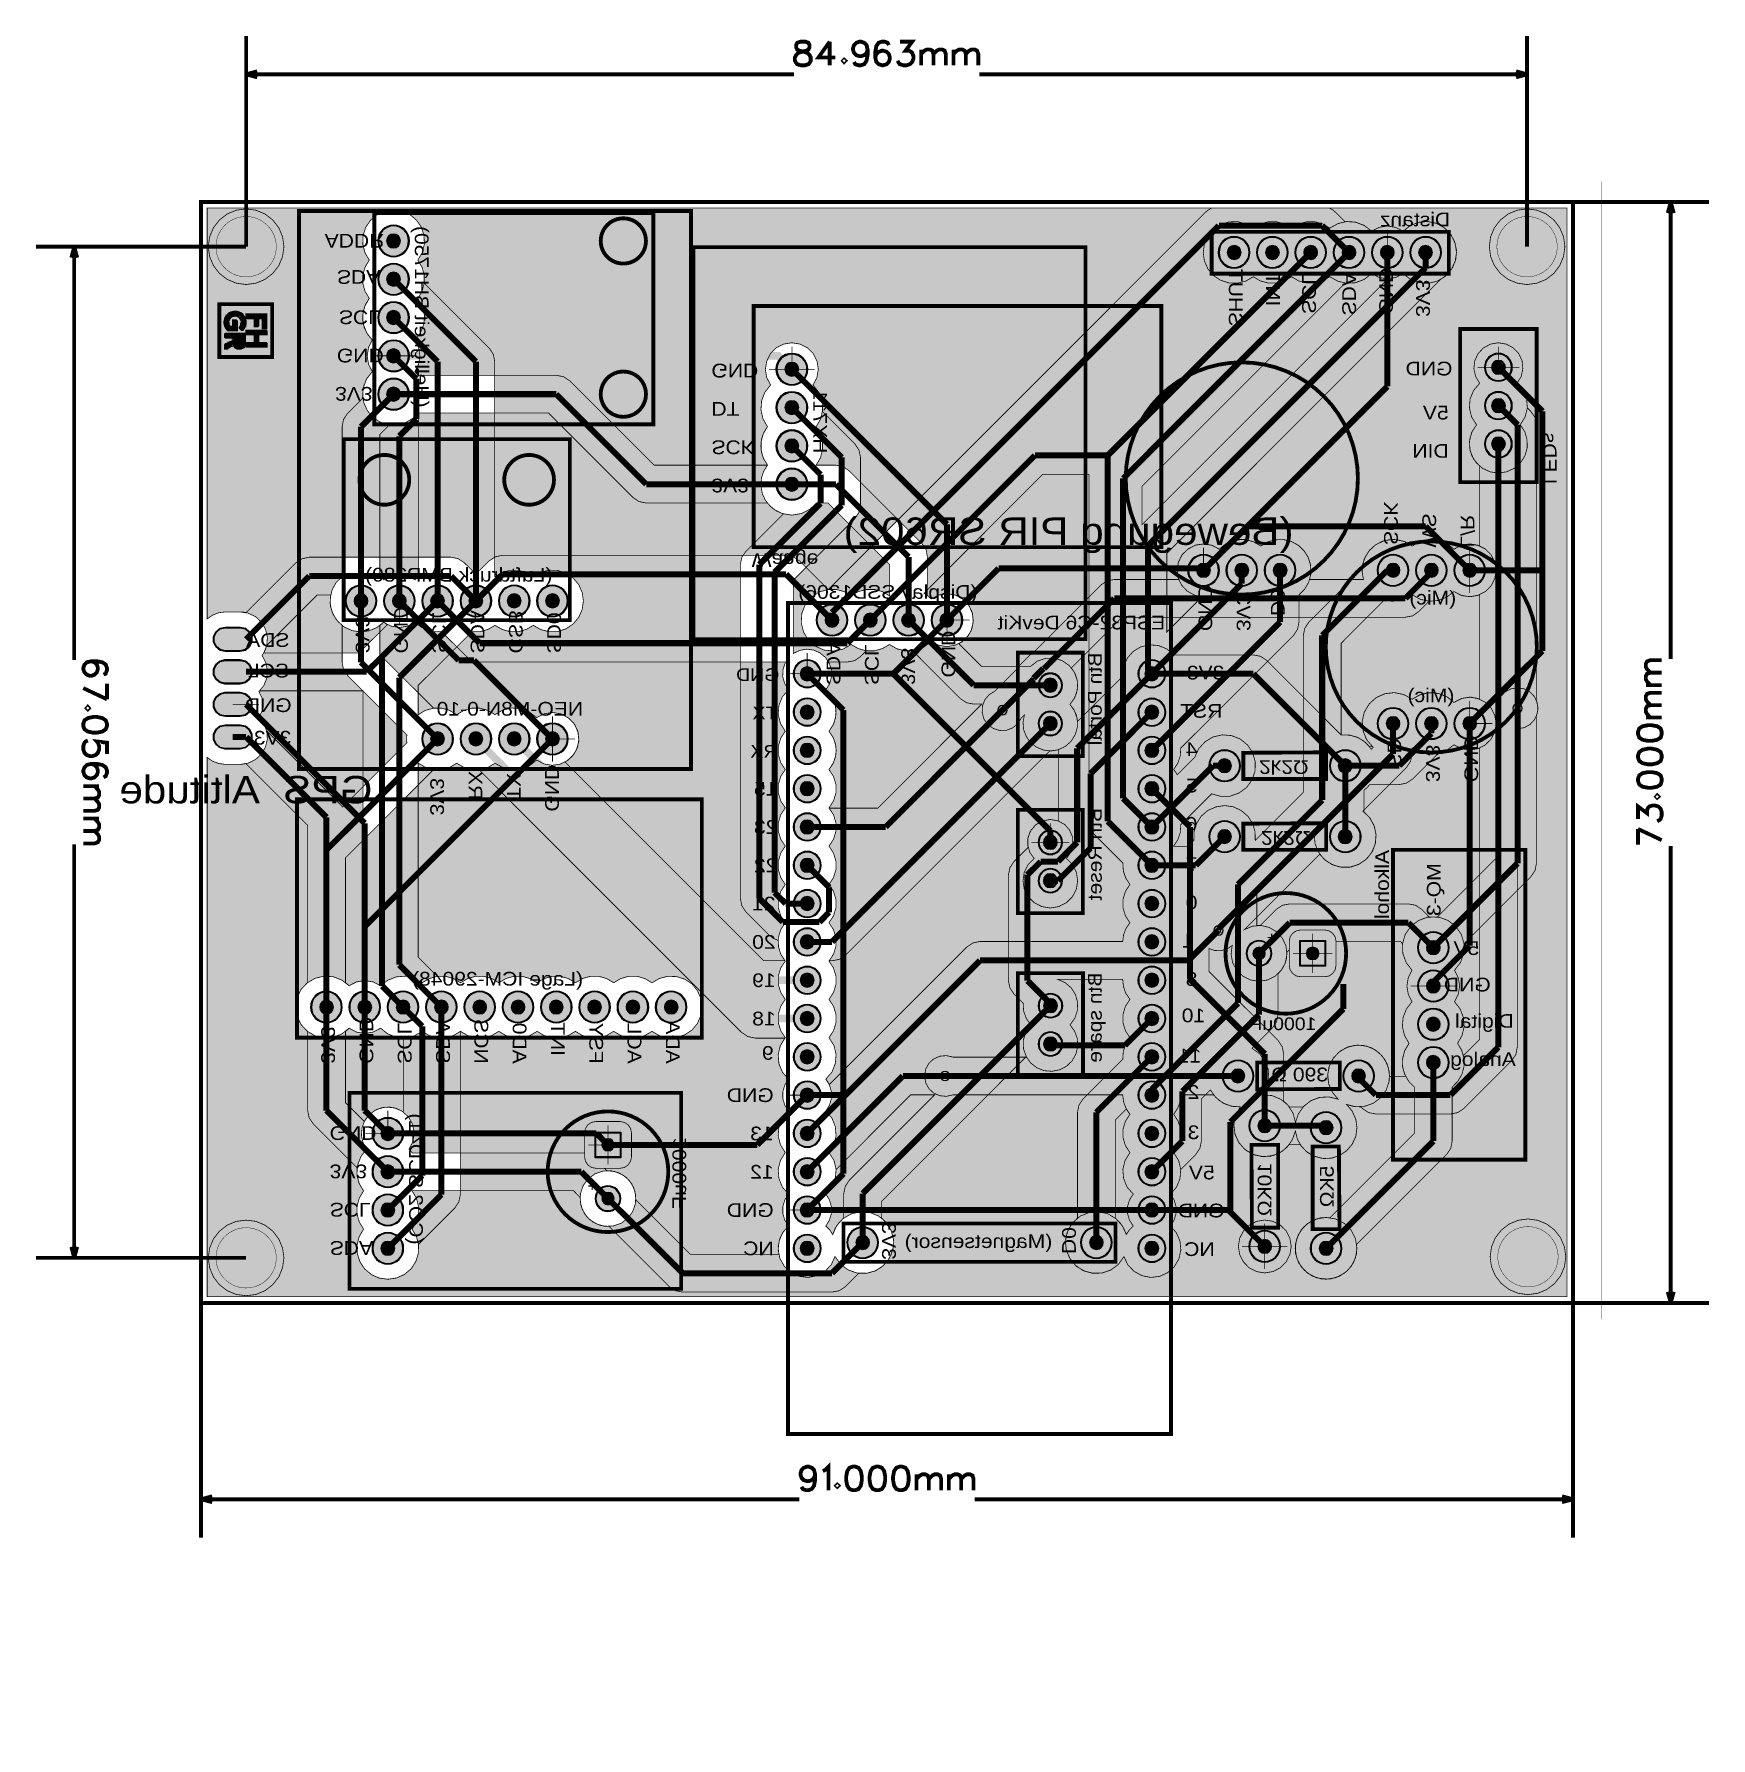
# Model space of a CAD drawing. Header units: millimetres. Extents: x -14 to 97, y -13 to 100.
import ezdxf
from ezdxf.enums import TextEntityAlignment as Align

# ---------------------------------------------------------------- set-up
doc = ezdxf.new("R2010")
doc.units = ezdxf.units.MM
doc.header["$MEASUREMENT"] = 0
for name, color, linetype, true_color in [('Board-Outline-Layer', 7, 'Continuous', 0xff00ff), ('Bottom-Layer', 7, 'Continuous', 0x0000ff), ('Bottom-Paste-Mask-Layer', 7, 'Continuous', 0x800000), ('Bottom-Silkscreen-Layer', 7, 'Continuous', 0x66cc33), ('Bottom-Solder-Mask-Layer', 7, 'Continuous', 0xaa00ff), ('Document-Layer', 7, 'Continuous', 0xffffff), ('Hole-Layer', 7, 'Continuous', 0x222222), ('Multi-Layer', 7, 'Continuous', 0xc0c0c0), ('Top-Layer', 7, 'Continuous', 0xff0000), ('Top-Paste-Mask-Layer', 7, 'Continuous', 0x808080), ('Top-Silkscreen-Layer', 7, 'Continuous', 0xffcc00), ('Top-Solder-Mask-Layer', 7, 'Continuous', 0x800080)]:
    doc.layers.add(name, color=color, linetype=linetype, true_color=true_color)
doc.styles.get("Standard").update_dxf_attribs({"font": 'arial.ttf'})

msp = doc.modelspace()

# ---------------------------------------------------------------- texts
at = {"layer": 'Bottom-Silkscreen-Layer', "text_generation_flag": 2, "width": 1.1}
for s, height, rotation, p in [('Distanz', 0.91, 360, (79.86, 86.55)), ('Distanz', 0.91, 360, (79.86, 86.55)), ('ADDR', 0.91, 180, (5.21, 86.59)), ('ADDR', 0.91, 180, (5.21, 86.59)), ('(Helligkeit BH1750)', 0.91, -90, (10.92, 74.8)), ('(Helligkeit BH1750)', 0.91, -90, (10.92, 74.8)), ('SDA', 0.91, 180, (6.02, 84.19)), ('SDA', 0.91, 180, (6.02, 84.19)), ('SHUT', 0.91, 1350, (64.91, 80.19)), ('SHUT', 0.91, 1350, (64.91, 80.19)), ('INT', 0.91, 1350, (67.38, 81.52)), ('INT', 0.91, 1350, (67.38, 81.52)), ('SCL', 0.91, 1350, (69.77, 81.01)), ('SCL', 0.91, 1350, (69.77, 81.01)), ('SDA', 0.91, 1350, (72.43, 80.91)), ('SDA', 0.91, 1350, (72.43, 80.91)), ('GND', 0.91, 1350, (74.88, 80.97)), ('GND', 0.91, 1350, (74.88, 80.97)), ('3V3', 0.91, 1350, (77.33, 80.81)), ('3V3', 0.91, 1350, (77.33, 80.81)), ('SCL', 0.91, 180, (6.15, 81.52)), ('SCL', 0.91, 180, (6.15, 81.52)), ('GND', 0.91, 180, (6.02, 78.98)), ('GND', 0.91, 180, (6.02, 78.98)), ('GND', 0.91, 180, (30.86, 77.98)), ('GND', 0.91, 180, (30.86, 77.98)), ('GND', 0.91, 1080, (80.01, 76.66)), ('GND', 0.91, 1080, (80.01, 76.66)), ('3V3', 0.91, 180, (5.9, 76.44)), ('3V3', 0.91, 180, (5.9, 76.44)), ('HX711', 0.91, 270, (37.34, 71.76)), ('HX711', 0.91, 270, (37.34, 71.76)), ('DT', 0.91, 180, (30.86, 75.44)), ('DT', 0.91, 180, (30.86, 75.44)), ('5V', 0.91, 1080, (79.76, 73.74)), ('5V', 0.91, 1080, (79.76, 73.74)), ('SCK', 0.91, 180, (30.86, 72.9)), ('SCK', 0.91, 180, (30.86, 72.9)), ('DIN', 0.91, 1080, (79.76, 71.2)), ('DIN', 0.91, 1080, (79.76, 71.2)), ('LEDs', 0.91, 270, (85.73, 69.72)), ('LEDs', 0.91, 270, (85.73, 69.72)), ('3V3', 0.91, 180, (30.86, 70.36)), ('3V3', 0.91, 180, (30.86, 70.36)), ('SCK', 0.91, -90, (75.2, 65.68)), ('SCK', 0.91, -90, (75.2, 65.68)), ('WS', 0.91, -90, (77.74, 65.52)), ('WS', 0.91, -90, (77.74, 65.52)), ('L/R', 0.91, -90, (80.28, 65.52)), ('L/R', 0.91, -90, (80.28, 65.52)), ('Waage', 0.91, 180, (33.53, 65.41)), ('Waage', 0.91, 180, (33.53, 65.41)), ('GND', 0.91, -90, (62.89, 59.98)), ('GND', 0.91, -90, (62.89, 59.98)), ('3V3', 0.91, -90, (65.43, 59.98)), ('3V3', 0.91, -90, (65.43, 59.98)), ('D0', 0.91, -90, (67.7, 60.97)), ('D0', 0.91, -90, (67.7, 60.97)), ('GND', 0.91, -90, (9.54, 58.5)), ('GND', 0.91, -90, (9.54, 58.5)), ('SCL', 0.91, -90, (12.08, 58.5)), ('SCL', 0.91, -90, (12.08, 58.5)), ('SDA', 0.91, -90, (14.62, 58.5)), ('SDA', 0.91, -90, (14.62, 58.5)), ('CSB', 0.91, -90, (17.16, 58.5)), ('CSB', 0.91, -90, (17.16, 58.5)), ('SD0', 0.91, -90, (19.7, 58.5)), ('SD0', 0.91, -90, (19.7, 58.5)), ('3V3', 0.91, -90, (7, 58.5)), ('3V3', 0.91, -90, (7, 58.5)), ('GND', 0.91, -90, (45.85, 56.9)), ('GND', 0.91, -90, (45.85, 56.9)), ('SDA', 0.91, -90, (38.23, 56.39)), ('SDA', 0.91, -90, (38.23, 56.39)), ('SCL', 0.91, -90, (40.77, 56.39)), ('SCL', 0.91, -90, (40.77, 56.39)), ('3V3', 0.91, -90, (43.18, 56.39)), ('3V3', 0.91, -90, (43.18, 56.39)), ('Btn Portal', 0.91, -630, (57.02, 58.55)), ('NEO-M8N-0-10', 0.91, -360, (22.35, 54.1)), ('NEO-M8N-0-10', 0.91, -360, (22.35, 54.1)), ('SD', 0.91, -90, (75.44, 50.93)), ('SD', 0.91, -90, (75.44, 50.93)), ('3V3', 0.91, -90, (77.99, 49.96)), ('3V3', 0.91, -90, (77.99, 49.96)), ('GND', 0.91, -90, (80.53, 49.96)), ('GND', 0.91, -90, (80.53, 49.96)), ('GND', 0.91, -90, (19.56, 48.01)), ('GND', 0.91, -90, (19.56, 48.01)), ('2k2Ω', 0.91, 540, (67.18, 51.69)), ('3V3', 0.91, -90, (11.94, 47.75)), ('3V3', 0.91, -90, (11.94, 47.75)), ('RX', 0.91, -90, (14.48, 48.77)), ('RX', 0.91, -90, (14.48, 48.77)), ('TX', 0.91, -90, (17.02, 48.77)), ('TX', 0.91, -90, (17.02, 48.77)), ('Btn Reset', 0.91, -630, (57.02, 48.26)), ('2k2Ω', 0.91, 540, (67.31, 46.99)), ('Alkohol', 0.91, 90, (76.07, 45.47)), ('Alkohol', 0.91, 90, (76.07, 45.47)), ('MQ-3', 0.91, 450, (79.5, 44.58)), ('MQ-3', 0.91, 450, (79.5, 44.58)), ('+', 0.7, 360, (68.33, 39.12)), ('+', 0.7, 360, (68.33, 39.12)), ('5V', 0.91, 360, (81.79, 38.23)), ('5V', 0.91, 360, (81.79, 38.23)), ('Btn spare', 0.91, -270, (57.02, 37.34)), ('GND', 0.91, 360, (82.55, 35.81)), ('GND', 0.91, 360, (82.55, 35.81)), ('GND', 0.91, 270, (7.25, 31.29)), ('GND', 0.91, 270, (7.25, 31.29)), ('SCL', 0.91, 270, (9.79, 31.29)), ('SCL', 0.91, 270, (9.79, 31.29)), ('SDA', 0.91, 270, (12.33, 31.29)), ('SDA', 0.91, 270, (12.33, 31.29)), ('NCS', 0.91, 270, (14.87, 31.29)), ('NCS', 0.91, 270, (14.87, 31.29)), ('AD0', 0.91, 270, (17.41, 31.29)), ('AD0', 0.91, 270, (17.41, 31.29)), ('INT', 0.91, 270, (19.95, 31.8)), ('INT', 0.91, 270, (19.95, 31.8)), ('FSY', 0.91, 270, (22.49, 31.29)), ('FSY', 0.91, 270, (22.49, 31.29)), ('ACL', 0.91, 270, (25.03, 31.29)), ('ACL', 0.91, 270, (25.03, 31.29)), ('ADA', 0.91, 270, (27.57, 31.29)), ('ADA', 0.91, 270, (27.57, 31.29)), ('Digital', 0.91, 360, (84.07, 33.4)), ('Digital', 0.91, 360, (84.07, 33.4)), ('3V3', 0.91, -90, (4.71, 31.29)), ('3V3', 0.91, -90, (4.71, 31.29)), ('Analog', 0.91, 360, (84.21, 30.87)), ('Analog', 0.91, 360, (84.21, 30.87)), ('390 Ω', 0.91, 360, (71.76, 29.85)), ('GND', 0.91, 180, (5.54, 27.42)), ('GND', 0.91, 180, (5.54, 27.42)), ('(CO2 SCD41)', 0.91, -90, (10.54, 19.3)), ('(CO2 SCD41)', 0.91, -90, (10.54, 19.3)), ('1000uF', 0.91, 90, (29.46, 26.42)), ('1000uF', 0.91, 90, (29.46, 26.42)), ('3V3', 0.91, 180, (5.54, 24.88)), ('3V3', 0.91, 180, (5.54, 24.88)), ('10KΩ', 0.91, 90, (68.28, 24.72)), ('5KΩ', 0.91, 90, (72.41, 24.53)), ('+', 0.7, 450, (23.5, 23.5)), ('+', 0.7, 450, (23.5, 23.5)), ('SCL', 0.91, 180, (5.54, 22.34)), ('SCL', 0.91, 180, (5.54, 22.34)), ('3V3', 0.91, -90, (41.91, 18.29)), ('3V3', 0.91, -90, (41.91, 18.29)), ('D0', 0.91, -90, (53.85, 18.67)), ('D0', 0.91, -90, (53.85, 18.67)), ('SDA', 0.91, 180, (5.54, 19.8)), ('SDA', 0.91, 180, (5.54, 19.8)), ('(Magnetsensor)', 0.91, -360, (53.47, 18.8)), ('(Magnetsensor)', 0.91, -360, (53.47, 18.8))]:
    msp.add_text(s, height=height, rotation=rotation, dxfattribs=at).set_placement(p, align=Align.BOTTOM_LEFT)
for s, height, p in [('(Bewegung PIR SR602)', 1.82, (69.47, 65.15)), ('(Bewegung PIR SR602)', 1.82, (69.47, 65.15)), ('(Luftdruck BMP280)', 0.91, (20.32, 62.99)), ('(Luftdruck BMP280)', 0.91, (20.32, 62.99)), ('(Display SSD1306)', 0.91, (48.51, 61.85)), ('(Display SSD1306)', 0.91, (48.51, 61.85)), ('(Mic)', 0.91, (80.26, 61.47)), ('(Mic)', 0.91, (80.26, 61.47)), ('ESP32-C6 DevKit', 0.91, (60.96, 59.82)), ('ESP32-C6 DevKit', 0.91, (60.96, 59.82)), ('SDA', 0.91, (2.88, 58.66)), ('SCL', 0.91, (2.85, 56.63)), ('3V3', 0.91, (64.88, 56.5)), ('3V3', 0.91, (64.88, 56.5)), ('GND', 0.84, (35.37, 56.42)), ('GND', 0.84, (35.37, 56.42)), ('GND', 0.91, (3.02, 54.34)), ('(Mic)', 0.91, (80.14, 54.99)), ('(Mic)', 0.91, (80.14, 54.99)), ('TX', 0.84, (35.24, 53.88)), ('TX', 0.84, (35.24, 53.88)), ('RST', 0.91, (64.75, 53.96)), ('RST', 0.91, (64.75, 53.96)), ('3V3', 0.91, (3, 52.18)), ('RX', 0.84, (35.24, 51.34)), ('RX', 0.84, (35.24, 51.34)), ('4', 0.91, (63.1, 51.42)), ('4', 0.91, (63.1, 51.42)), ('GPS  Altitude', 1.82, (8.38, 48.01)), ('GPS  Altitude', 1.82, (8.38, 48.01)), ('15', 0.91, (35.24, 48.8)), ('15', 0.91, (35.24, 48.8)), ('5', 0.91, (63.1, 49.01)), ('5', 0.91, (63.1, 49.01)), ('23', 0.91, (35.24, 46.26)), ('23', 0.91, (35.24, 46.26)), ('6', 0.91, (63.1, 46.47)), ('6', 0.91, (63.1, 46.47)), ('22', 0.91, (35.24, 43.72)), ('22', 0.91, (35.24, 43.72)), ('7', 0.91, (63.1, 43.8)), ('7', 0.91, (63.1, 43.8)), ('21', 0.91, (35.12, 41.18)), ('21', 0.91, (35.12, 41.18)), ('0', 0.91, (63.1, 41.26)), ('0', 0.91, (63.1, 41.26)), ('20', 0.91, (35.12, 38.64)), ('20', 0.91, (35.12, 38.64)), ('1', 0.91, (62.85, 38.72)), ('1', 0.91, (62.85, 38.72)), ('(Lage ICM-29048)', 0.91, (22.35, 36.2)), ('(Lage ICM-29048)', 0.91, (22.35, 36.2)), ('19', 0.91, (35.12, 36.1)), ('19', 0.91, (35.12, 36.1)), ('8', 0.91, (63.1, 36.18)), ('8', 0.91, (63.1, 36.18)), ('18', 0.91, (35.12, 33.56)), ('18', 0.91, (35.12, 33.56)), ('10', 0.91, (63.61, 33.77)), ('10', 0.91, (63.61, 33.77)), ('1000uF', 0.84, (70.99, 33.27)), ('1000uF', 0.84, (70.99, 33.27)), ('9', 0.91, (34.99, 31.28)), ('9', 0.91, (34.99, 31.28)), ('11', 0.91, (63.36, 31.1)), ('11', 0.91, (63.36, 31.1)), ('GND', 0.91, (34.99, 28.48)), ('GND', 0.91, (34.99, 28.48)), ('2', 0.91, (63.23, 28.69)), ('2', 0.91, (63.23, 28.69)), ('13', 0.91, (34.99, 25.94)), ('13', 0.91, (34.99, 25.94)), ('3', 0.91, (63.23, 26.02)), ('3', 0.91, (63.23, 26.02)), ('12', 0.91, (34.99, 23.4)), ('12', 0.91, (34.99, 23.4)), ('5V', 0.91, (64.24, 23.35)), ('5V', 0.91, (64.24, 23.35)), ('GND', 0.91, (34.99, 20.86)), ('GND', 0.91, (34.99, 20.86)), ('GND', 0.91, (64.9, 20.83)), ('GND', 0.91, (64.9, 20.83)), ('NC', 0.91, (34.99, 18.32)), ('NC', 0.91, (34.99, 18.32)), ('NC', 0.91, (64.24, 18.27)), ('NC', 0.91, (64.24, 18.27))]:
    msp.add_text(s, height=height, dxfattribs=at).set_placement(p, align=Align.BOTTOM_LEFT)

# ---------------------------------------------------------------- hatches: boundary and pattern name
at = {"layer": 'Bottom-Layer'}
for points in [[(-2.58, 15.84), (-2.58, 51.6), (-2.22, 51.35), (-1.81, 51.2), (-1.38, 51.14), (-0.4, 51.14), (0.13, 51.22), (0.62, 51.46), (1.01, 51.82), (1.28, 52.28), (1.41, 52.81), (1.37, 53.34), (1.18, 53.84), (0.85, 54.27), (1.05, 54.67), (1.11, 55.12), (1.05, 55.56), (0.85, 55.97), (0.88, 56), (0.91, 56.02), (7.76, 56.02), (7.76, 36.8), (7.27, 36.7), (6.83, 36.46), (6.35, 36.84), (5.78, 37.06), (5.17, 37.1), (4.58, 36.96), (4.05, 36.65), (3.64, 36.21), (3.37, 35.66), (3.28, 35.05), (3.37, 34.45), (3.64, 33.9), (4.05, 33.45), (4.58, 33.14), (5.17, 33.01), (5.78, 33.05), (6.35, 33.27), (6.83, 33.65), (7.32, 33.39), (7.87, 33.3), (8.42, 33.39), (8.92, 33.65), (9.36, 33.29), (9.87, 33.07), (10.43, 33), (10.43, 28.09), (9.99, 28.32), (9.51, 28.42), (9.01, 28.38), (8.55, 28.2), (8.15, 27.9), (7.86, 27.51), (7.69, 27.04), (7.65, 26.55), (7.75, 26.06), (7.99, 25.62), (7.62, 25.15), (7.4, 24.58), (7.35, 23.98), (7.48, 23.39), (7.79, 22.86), (7.51, 22.39), (7.36, 21.86), (7.36, 21.32), (7.51, 20.79), (7.79, 20.32), (7.5, 19.82), (7.36, 19.26), (7.38, 18.69), (7.56, 18.14), (7.88, 17.67), (8.32, 17.3), (8.85, 17.07), (9.42, 17), (9.99, 17.09), (10.51, 17.33), (10.95, 17.7), (11.26, 18.19), (11.43, 18.74), (11.43, 19.31), (13.84, 21.72), (14.11, 22.13), (14.21, 22.61), (14.21, 33.43), (14.22, 33.43), (14.22, 33.44), (14.69, 33.16), (15.22, 33.02), (15.77, 33.02), (16.29, 33.16), (16.76, 33.44), (17.23, 33.16), (17.76, 33.02), (18.31, 33.02), (18.83, 33.16), (19.3, 33.44), (19.77, 33.16), (20.3, 33.02), (20.85, 33.02), (21.37, 33.16), (21.84, 33.44), (22.31, 33.16), (22.84, 33.02), (23.39, 33.02), (23.91, 33.16), (24.38, 33.44), (24.85, 33.16), (25.38, 33.02), (25.93, 33.02), (26.45, 33.16), (26.92, 33.44), (27.42, 33.15), (27.97, 33.01), (28.55, 33.03), (29.09, 33.21), (29.57, 33.52), (29.93, 33.96), (30.17, 34.49), (30.25, 35.05), (30.17, 35.62), (29.93, 36.14), (29.57, 36.58), (29.09, 36.9), (28.55, 37.07), (27.97, 37.09), (27.42, 36.95), (26.92, 36.66), (26.45, 36.94), (25.93, 37.09), (25.38, 37.09), (24.85, 36.94), (24.38, 36.66), (23.91, 36.94), (23.39, 37.09), (22.84, 37.09), (22.31, 36.94), (21.84, 36.66), (21.37, 36.94), (20.85, 37.09), (20.3, 37.09), (19.77, 36.94), (19.3, 36.66), (18.83, 36.94), (18.31, 37.09), (17.76, 37.09), (17.23, 36.94), (16.76, 36.66), (16.29, 36.94), (15.77, 37.09), (15.22, 37.09), (14.69, 36.94), (14.22, 36.66), (13.76, 36.94), (13.23, 37.09), (12.69, 37.09), (11.41, 38.36), (11.41, 51.23), (11.88, 50.95), (12.41, 50.8), (12.96, 50.8), (13.5, 50.94), (13.97, 51.22), (14.42, 50.95), (14.92, 50.8), (15.44, 50.79), (32.86, 33.37), (33.28, 33.09), (33.78, 32.99), (35.73, 32.99), (35.42, 32.47), (35.29, 31.88), (35.34, 31.28), (35.58, 30.72), (35.98, 30.27), (35.73, 29.88), (35.6, 29.44), (35.6, 28.98), (35.73, 28.54), (35.98, 28.15), (35.57, 27.69), (35.34, 27.12), (35.29, 26.51), (35.44, 25.92), (35.76, 25.4), (35.44, 24.88), (35.29, 24.29), (35.34, 23.68), (35.57, 23.11), (35.98, 22.65), (35.73, 22.26), (35.6, 21.82), (35.6, 21.36), (35.73, 20.92), (35.98, 20.53), (35.63, 20.15), (35.39, 19.68), (35.29, 19.17), (35.33, 18.65), (29.47, 18.65), (25.85, 22.27), (25.79, 22.82), (25.58, 23.33), (25.22, 23.75), (24.75, 24.05), (24.21, 24.19), (23.66, 24.17), (23.14, 23.99), (22.69, 23.66), (22.36, 23.22), (22.18, 22.69), (22.16, 22.14), (22.31, 21.61), (22.6, 21.14), (23.02, 20.78), (23.53, 20.56), (24.08, 20.5), (28.07, 16.51), (28.48, 16.24), (28.96, 16.15), (38.86, 16.15), (39.34, 16.24), (39.75, 16.51), (40.63, 17.4), (41.17, 17.4), (41.68, 17.54), (42.14, 17.8), (42.52, 18.18), (42.79, 18.65), (42.93, 19.16), (42.93, 19.7), (42.79, 20.21), (42.52, 20.68), (42.15, 21.06), (42.15, 22.17), (51.74, 31.76), (52.04, 31.34), (52.45, 31.02), (52.93, 30.83), (53.45, 30.79), (53.96, 30.89), (54.42, 31.13), (54.79, 31.49), (55.04, 31.94), (55.16, 32.45), (55.13, 32.97), (54.95, 33.45), (54.65, 33.87), (54.96, 34.3), (55.13, 34.81), (55.15, 35.35), (55.01, 35.87), (54.73, 36.32), (54.32, 36.67), (53.83, 36.89), (58.14, 36.89), (58.19, 36.41), (58.35, 35.96), (58.62, 35.56), (58.32, 35.1), (58.16, 34.57), (58.16, 34.01), (58.32, 33.48), (58.62, 33.02), (58.34, 32.59), (58.18, 32.11), (58.15, 31.6), (55.51, 28.96), (55.24, 28.55), (55.14, 28.07), (55.14, 21.06), (54.72, 20.62), (54.44, 20.07), (54.34, 19.47), (54.42, 18.86), (54.68, 18.31), (55.08, 17.85), (55.61, 17.54), (56.2, 17.39), (56.81, 17.42), (57.38, 17.63), (57.87, 18), (58.22, 18.5), (58.48, 17.96), (58.89, 17.53), (59.41, 17.24), (60, 17.12), (60.59, 17.19), (61.13, 17.44), (61.57, 17.84), (61.87, 18.36), (62, 18.94), (61.94, 19.53), (61.7, 20.08), (61.31, 20.53), (61.55, 20.92), (61.68, 21.36), (61.68, 21.82), (61.55, 22.26), (61.31, 22.65), (61.71, 23.11), (61.94, 23.67), (61.99, 24.28), (62.99, 25.28), (63.26, 25.68), (63.36, 26.16), (63.36, 28.95), (63.96, 29.55), (64.31, 29.06), (64.78, 28.69), (65.34, 28.48), (65.94, 28.43), (65.64, 27.89), (65.51, 27.29), (65.58, 26.67), (65.82, 26.1), (66.22, 25.63), (66.74, 25.3), (67.34, 25.14), (67.95, 25.16), (68.54, 25.37), (69.03, 25.74), (69.39, 26.25), (69.59, 26.83), (69.73, 26.28), (70.01, 25.79), (70.42, 25.39), (70.92, 25.13), (71.47, 25), (72.04, 25.04), (72.57, 25.23), (73.03, 25.56), (73.39, 26), (73.61, 26.52), (73.68, 27.08), (73.59, 27.64), (73.36, 28.16), (72.99, 28.59), (73.45, 28.46), (73.94, 28.43), (74.04, 28.32), (74.45, 28.05), (74.93, 27.96), (79.88, 27.96), (80.36, 28.05), (80.77, 28.32), (83.94, 31.5), (84.22, 31.91), (84.31, 32.39), (84.31, 53.51), (84.75, 53.57), (85.15, 53.78), (85.45, 54.1), (85.64, 54.51), (85.68, 54.95), (85.58, 55.39), (85.58, 73.66), (85.49, 74.14), (85.21, 74.55), (84.98, 74.78), (84.93, 75.39), (84.69, 75.95), (84.29, 76.41), (84.57, 76.86), (84.68, 77.38), (84.63, 77.9), (84.41, 78.38), (84.05, 78.76), (83.58, 79.01), (83.06, 79.1), (82.54, 79.01), (82.07, 78.76), (81.71, 78.38), (81.49, 77.9), (81.43, 77.38), (81.55, 76.86), (81.82, 76.41), (81.42, 75.95), (81.18, 75.38), (81.14, 74.77), (81.28, 74.18), (81.61, 73.66), (81.28, 73.15), (81.14, 72.56), (81.18, 71.95), (81.41, 71.39), (81.81, 70.93), (81.81, 65.63), (81.23, 65.76), (80.64, 65.68), (80.11, 65.41), (79.63, 65.79), (79.07, 66.01), (78.46, 66.06), (77.87, 65.92), (77.34, 65.62), (76.79, 65.93), (76.16, 66.06), (75.52, 65.99), (74.94, 65.72), (74.47, 65.29), (74.15, 64.74), (74.02, 64.11), (70.49, 60.58), (70.22, 60.17), (70.12, 59.69), (70.12, 49.29), (66.93, 46.1), (66.92, 46.68), (66.75, 47.23), (66.44, 47.71), (65.99, 48.09), (65.47, 48.33), (64.89, 48.41), (64.32, 48.32), (63.79, 48.09), (63.35, 47.71), (63.04, 47.22), (62.87, 46.67), (62.86, 46.09), (62.47, 45.7), (61.54, 45.7), (61.53, 45.71), (61.52, 45.72), (61.8, 46.15), (61.96, 46.63), (61.99, 47.14), (64.04, 49.19), (64.64, 49.02), (65.26, 49.03), (65.85, 49.24), (66.35, 49.6), (66.72, 50.11), (66.92, 50.7), (66.93, 51.32), (66.76, 51.91), (66.42, 52.43), (65.93, 52.83), (65.36, 53.05), (64.74, 53.1), (64.13, 52.96), (63.6, 52.64), (63.18, 52.18), (62.92, 51.61), (61.76, 50.45), (61.65, 50.63), (61.52, 50.8), (61.8, 51.23), (61.96, 51.71), (61.99, 52.22), (69.47, 59.69), (69.74, 60.1), (69.83, 60.58), (69.83, 62.38), (70.21, 62.76), (70.48, 63.23), (70.62, 63.75), (70.61, 64.29), (70.47, 64.81), (70.2, 65.27), (69.82, 65.65), (69.35, 65.91), (68.83, 66.05), (68.29, 66.04), (67.77, 65.9), (67.31, 65.62), (66.78, 65.92), (66.19, 66.06), (65.59, 66.01), (65.02, 65.79), (64.55, 65.41), (64.07, 65.67), (63.53, 65.76), (62.99, 65.69), (62.51, 65.45), (62.11, 65.08), (61.85, 64.6), (61.75, 64.07), (61.81, 63.53), (62.04, 63.04), (62.41, 62.64), (62.88, 62.37), (63.41, 62.26), (61.07, 59.92), (61.07, 65.14), (79.12, 83.19), (79.16, 83.23), (79.2, 83.28), (79.68, 83.63), (80.03, 84.1), (80.24, 84.66), (80.28, 85.25), (80.15, 85.82), (79.86, 86.34), (79.44, 86.75), (78.92, 87.03), (78.34, 87.14), (77.75, 87.08), (77.2, 86.86), (76.74, 86.5), (76.24, 86.75), (75.69, 86.84), (75.14, 86.75), (74.65, 86.5), (74.14, 86.89), (73.53, 87.11), (72.89, 87.13), (72.26, 87.75), (72.07, 87.91), (71.85, 88.03), (87.61, 88.03), (87.61, 15.84)], [(-1.38, 61.25), (-1.81, 61.2), (-2.22, 61.04), (-2.58, 60.79), (-2.58, 88.03), (64.04, 88.03), (63.82, 87.91), (63.63, 87.75), (38.62, 62.74), (38.02, 62.58), (37.49, 62.23), (37.09, 61.74), (36.86, 61.16), (36.82, 60.53), (36.97, 59.92), (37.29, 59.38), (37.77, 58.97), (38.34, 58.72), (38.97, 58.66), (39.58, 58.78), (40.13, 59.09), (40.6, 58.82), (41.13, 58.67), (41.68, 58.67), (42.2, 58.82), (42.67, 59.09), (43.14, 58.82), (43.66, 58.67), (44.21, 58.67), (47.37, 55.5), (47.78, 55.23), (48.26, 55.14), (48.79, 55.14), (41.9, 48.24), (38.68, 48.24), (38.67, 48.25), (38.66, 48.26), (38.96, 48.72), (39.12, 49.25), (39.12, 49.81), (38.96, 50.34), (38.66, 50.8), (38.92, 51.18), (39.08, 51.61), (39.14, 52.07), (39.08, 52.53), (38.92, 52.96), (38.66, 53.34), (38.94, 53.77), (39.1, 54.25), (39.13, 54.76), (39.03, 55.26), (38.79, 55.71), (38.45, 56.09), (38.7, 56.48), (38.82, 56.93), (38.82, 57.4), (38.68, 57.84), (38.43, 58.23), (38.07, 58.53), (37.65, 58.72), (37.18, 58.78), (36.72, 58.7), (36.3, 58.5), (36.3, 63.36), (40.38, 67.44), (40.65, 67.85), (40.75, 68.33), (40.75, 71.5), (40.65, 71.98), (40.38, 72.39), (38.23, 74.54), (38.21, 75.18), (38, 75.79), (37.6, 76.3), (37.86, 76.79), (37.95, 77.33), (37.87, 77.87), (37.62, 78.37), (37.23, 78.76), (36.74, 79.01), (36.2, 79.1), (35.65, 79.01), (35.16, 78.76), (34.77, 78.37), (34.53, 77.87), (34.44, 77.33), (34.53, 76.79), (34.79, 76.3), (34.41, 75.82), (34.19, 75.26), (34.15, 74.65), (34.28, 74.06), (34.58, 73.53), (34.34, 73.15), (34.19, 72.72), (34.14, 72.26), (34.19, 71.81), (34.34, 71.38), (34.58, 70.99), (34.32, 70.56), (34.17, 70.09), (34.15, 69.59), (34.24, 69.09), (34.45, 68.64), (34.77, 68.25), (35.17, 67.95), (35.63, 67.75), (33.15, 65.27), (32.88, 64.87), (32.78, 64.39), (32.78, 42.25), (32.88, 41.77), (33.15, 41.36), (34.71, 39.8), (34.98, 39.6), (35.29, 39.47), (35.32, 38.99), (35.47, 38.54), (35.73, 38.13), (34.32, 38.13), (21.16, 51.29), (21.61, 51.65), (21.92, 52.13), (22.07, 52.68), (22.02, 53.25), (21.8, 53.78), (21.41, 54.2), (20.91, 54.48), (20.35, 54.58), (19.78, 54.5), (19.27, 54.24), (18.8, 54.61), (18.23, 54.83), (17.63, 54.88), (17.04, 54.75), (16.51, 54.44), (16.04, 54.72), (15.51, 54.87), (14.97, 54.87), (14.44, 54.72), (13.97, 54.44), (13.5, 54.72), (12.96, 54.87), (12.41, 54.86), (11.88, 54.72), (11.41, 54.43), (11.41, 56.38), (14.98, 59.94), (15.52, 59.94), (16.04, 60.09), (16.51, 60.36), (16.98, 60.09), (17.51, 59.94), (18.05, 59.94), (18.58, 60.09), (19.05, 60.36), (19.54, 60.08), (20.1, 59.94), (20.67, 59.95), (21.22, 60.13), (21.69, 60.45), (22.06, 60.89), (22.29, 61.41), (22.37, 61.98), (22.29, 62.54), (22.06, 63.07), (21.69, 63.5), (21.22, 63.82), (20.67, 64), (20.1, 64.02), (19.54, 63.88), (19.05, 63.59), (18.58, 63.87), (18.05, 64.01), (17.51, 64.01), (16.98, 63.87), (16.51, 63.59), (16.5, 63.6), (16.49, 63.6), (16.49, 77.85), (16.4, 78.33), (16.13, 78.74), (11.81, 83.05), (11.81, 83.59), (11.67, 84.11), (11.39, 84.58), (11.68, 85.08), (11.82, 85.63), (11.8, 86.2), (11.63, 86.75), (11.31, 87.22), (10.87, 87.59), (10.35, 87.82), (9.78, 87.9), (9.21, 87.82), (8.69, 87.59), (8.25, 87.22), (7.93, 86.75), (7.76, 86.2), (7.74, 85.63), (7.88, 85.08), (8.17, 84.58), (7.89, 84.11), (7.74, 83.59), (7.74, 83.04), (7.89, 82.51), (8.17, 82.04), (7.9, 81.61), (7.76, 81.13), (7.73, 80.62), (7.83, 80.12), (8.05, 79.67), (8.37, 79.28), (8.12, 78.78), (8.03, 78.23), (8.12, 77.68), (8.37, 77.19), (7.98, 76.68), (7.76, 76.07), (7.74, 75.43), (6.73, 74.42), (6.46, 74.01), (6.37, 73.53), (6.37, 63.6), (5.97, 63.2), (5.7, 62.71), (5.58, 62.16), (5.6, 61.6), (5.78, 61.06), (6.1, 60.6), (6.53, 60.24), (7.04, 60.01), (7.6, 59.92), (8.16, 60), (8.68, 60.22), (9.11, 60.57), (9.24, 60.49), (9.37, 60.41), (8.13, 59.18), (7.48, 58.53), (1.17, 58.53), (1.37, 59.03), (1.41, 59.57), (1.29, 60.1), (1.02, 60.57), (0.62, 60.94), (0.13, 61.17), (-0.4, 61.25)], [(-2.51, 85.47), (-2.42, 84.82), (-2.17, 84.22), (-1.77, 83.7), (-1.25, 83.3), (-0.65, 83.05), (0, 82.96), (0.65, 83.05), (1.25, 83.3), (1.77, 83.7), (2.17, 84.22), (2.42, 84.82), (2.51, 85.47), (2.42, 86.12), (2.17, 86.72), (1.77, 87.24), (1.25, 87.64), (0.65, 87.89), (0, 87.98), (-0.65, 87.89), (-1.25, 87.64), (-1.77, 87.24), (-2.17, 86.72), (-2.42, 86.12)], [(82.46, 85.47), (82.54, 84.82), (82.79, 84.22), (83.19, 83.7), (83.71, 83.3), (84.31, 83.05), (84.96, 82.96), (85.61, 83.05), (86.22, 83.3), (86.74, 83.7), (87.13, 84.22), (87.38, 84.82), (87.47, 85.47), (87.38, 86.12), (87.13, 86.72), (86.74, 87.24), (86.22, 87.64), (85.61, 87.89), (84.96, 87.98), (84.31, 87.89), (83.71, 87.64), (83.19, 87.24), (82.79, 86.72), (82.54, 86.12)], [(8.78, 85.85, 1), (10.78, 85.85, 1)], [(64.53, 85.09, 1), (66.53, 85.09, 1)], [(67.07, 85.09, 1), (69.07, 85.09, 1)], [(69.61, 85.09, 1), (71.61, 85.09, 1)], [(72.15, 85.09, 1), (74.15, 85.09, 1)], [(74.69, 85.09, 1), (76.69, 85.09, 1)], [(77.23, 85.09, 1), (79.23, 85.09, 1)], [(8.78, 83.31, 1), (10.78, 83.31, 1)], [(59.42, 69.58), (72.89, 83.05), (73.53, 83.07), (74.14, 83.29), (74.65, 83.68), (75.16, 83.42), (75.72, 83.34), (59.42, 67.03)], [(8.78, 80.77, 1), (10.78, 80.77, 1)], [(8.78, 78.23, 1), (10.78, 78.23, 1)], [(35.2, 77.34, 1), (37.2, 77.34, 1)], [(82.18, 77.47, 1), (83.93, 77.47, 1)], [(11.19, 77.19), (11.27, 77.31), (11.34, 77.44), (11.45, 77.33), (11.45, 76.89), (11.32, 77.04)], [(8.78, 75.69, 1), (10.78, 75.69, 1)], [(35.2, 74.8, 1), (37.2, 74.8, 1)], [(82.18, 74.93, 1), (83.93, 74.93, 1)], [(9.51, 73.66), (10.07, 73.66), (10.6, 73.81), (11.07, 74.1), (11.45, 74.5), (11.45, 63.6), (11.32, 63.5), (11.21, 63.38), (10.71, 63.64), (10.16, 63.73), (9.61, 63.64), (9.11, 63.38), (9, 63.5), (8.87, 63.6), (8.87, 73.01)], [(35.2, 72.26, 1), (37.2, 72.26, 1)], [(82.18, 72.39, 1), (83.93, 72.39, 1)], [(35.2, 69.72, 1), (37.2, 69.72, 1)], [(55, 53.13), (55.14, 53.64), (55.12, 54.18), (54.95, 54.68), (54.64, 55.12), (54.97, 55.58), (55.14, 56.13), (55.13, 56.7), (54.94, 57.24), (54.6, 57.69), (54.13, 58.02), (53.59, 58.19), (53.02, 58.17), (52.48, 57.99), (52.03, 57.64), (48.78, 57.64), (47.28, 59.14), (47.74, 59.49), (48.07, 59.96), (48.22, 60.52), (48.19, 61.09), (47.97, 61.63), (47.59, 62.06), (47.09, 62.35), (46.52, 62.46), (45.95, 62.38), (45.44, 62.11), (45.21, 62.32), (44.96, 62.49), (52.84, 70.38), (55.9, 70.38), (55.9, 47.37), (55.99, 46.89), (56.26, 46.49), (58.15, 44.6), (58.18, 44.09), (58.34, 43.61), (58.62, 43.18), (58.32, 42.72), (58.16, 42.19), (58.16, 41.63), (58.32, 41.1), (58.62, 40.64), (58.36, 40.27), (58.2, 39.84), (58.14, 39.4), (48.68, 39.4), (48.2, 39.3), (47.8, 39.03), (38.68, 29.91), (38.58, 30.1), (38.45, 30.27), (38.85, 30.73), (39.08, 31.3), (39.13, 31.91), (38.99, 32.5), (38.66, 33.02), (38.96, 33.48), (39.12, 34.01), (39.12, 34.57), (38.96, 35.1), (38.66, 35.56), (38.96, 36.02), (39.12, 36.55), (39.12, 37.11), (38.96, 37.64), (38.66, 38.1), (38.67, 38.11), (38.68, 38.12), (38.86, 38.12), (39.34, 38.21), (39.75, 38.48), (53.3, 52.03), (53.83, 52.1), (54.32, 52.32), (54.72, 52.67)], [(62.5, 64.01, 1), (64.5, 64.01, 1)], [(65.04, 64.01, 1), (67.04, 64.01, 1)], [(67.58, 64.01, 1), (69.58, 64.01, 1)], [(75.07, 64.01, 1), (77.07, 64.01, 1)], [(77.61, 64.01, 1), (79.61, 64.01, 1)], [(80.15, 64.01, 1), (82.15, 64.01, 1)], [(6.62, 61.98, 1), (8.62, 61.98, 1)], [(9.16, 61.98, 1), (11.16, 61.98, 1)], [(11.7, 61.98, 1), (13.7, 61.98, 1)], [(14.24, 61.98, 1), (16.24, 61.98, 1)], [(16.78, 61.98, 1), (18.78, 61.98, 1)], [(19.32, 61.98, 1), (21.32, 61.98, 1)], [(72.63, 59.17), (75.49, 62.04), (75.98, 61.96), (76.46, 61.99), (76.93, 62.14), (77.34, 62.4), (77.87, 62.09), (78.46, 61.96), (79.07, 62.01), (79.63, 62.23), (80.11, 62.6), (80.64, 62.33), (81.23, 62.26), (81.81, 62.38), (81.81, 55.47), (81.23, 55.6), (80.64, 55.52), (80.11, 55.25), (79.72, 55.58), (79.26, 55.8), (78.77, 55.89), (78.26, 55.87), (77.78, 55.72), (77.34, 55.46), (76.79, 55.77), (76.17, 55.9), (75.55, 55.83), (74.97, 55.58), (74.5, 55.16), (74.17, 54.62), (74.03, 54.01), (74.08, 53.38), (74.31, 52.79), (74.72, 52.31), (74.52, 52.31), (74.14, 52.68), (73.68, 52.95), (73.16, 53.09), (72.63, 53.09)], [(37.86, 60.71, 1), (39.86, 60.71, 1)], [(40.4, 60.71, 1), (42.4, 60.71, 1)], [(42.94, 60.71, 1), (44.94, 60.71, 1)], [(45.48, 60.71, 1), (47.48, 60.71, 1)], [(-1.38, 58.67), (-1.71, 58.75), (-1.97, 58.96), (-2.12, 59.27), (-2.12, 59.61), (-1.97, 59.91), (-1.71, 60.12), (-1.38, 60.2), (-0.4, 60.2), (-0.07, 60.12), (0.19, 59.91), (0.34, 59.61), (0.34, 59.27), (0.19, 58.96), (-0.07, 58.75), (-0.4, 58.67)], [(-1.38, 56.52), (-1.71, 56.59), (-1.97, 56.8), (-2.12, 57.11), (-2.12, 57.45), (-1.97, 57.75), (-1.71, 57.96), (-1.38, 58.04), (-0.4, 58.04), (-0.07, 57.96), (0.19, 57.75), (0.34, 57.45), (0.34, 57.11), (0.19, 56.8), (-0.07, 56.59), (-0.4, 56.52)], [(36.34, 57.15, 1), (38.09, 57.15, 1)], [(59.2, 57.15, 1), (60.95, 57.15, 1)], [(52.58, 56.39, 1), (54.1, 56.39, 1)], [(-1.38, 54.36), (-1.71, 54.43), (-1.97, 54.64), (-2.12, 54.95), (-2.12, 55.29), (-1.97, 55.59), (-1.71, 55.8), (-1.38, 55.88), (-0.4, 55.88), (-0.07, 55.8), (0.19, 55.59), (0.34, 55.29), (0.34, 54.95), (0.19, 54.64), (-0.07, 54.43), (-0.4, 54.36)], [(36.34, 54.61, 1), (38.09, 54.61, 1)], [(59.2, 54.6, 1), (60.95, 54.6, 1)], [(52.58, 53.85, 1), (54.1, 53.85, 1)], [(75.07, 53.85, 1), (77.07, 53.85, 1)], [(77.61, 53.85, 1), (79.61, 53.85, 1)], [(80.15, 53.85, 1), (82.15, 53.85, 1)], [(-1.38, 52.2), (-1.71, 52.27), (-1.97, 52.48), (-2.12, 52.79), (-2.12, 53.13), (-1.97, 53.43), (-1.71, 53.65), (-1.38, 53.72), (-0.4, 53.72), (-0.07, 53.65), (0.19, 53.43), (0.34, 53.13), (0.34, 52.79), (0.19, 52.48), (-0.07, 52.27), (-0.4, 52.2)], [(11.7, 52.83, 1), (13.7, 52.83, 1)], [(14.24, 52.83, 1), (16.24, 52.83, 1)], [(16.78, 52.83, 1), (18.78, 52.83, 1)], [(19.32, 52.83, 1), (21.32, 52.83, 1)], [(36.34, 52.07, 1), (38.09, 52.07, 1)], [(59.2, 52.07, 1), (60.95, 52.07, 1)], [(63.9, 51.05, 1), (65.9, 51.05, 1)], [(79.04, 51.84), (79.62, 52.06), (80.11, 52.44), (80.64, 52.17), (81.23, 52.1), (81.81, 52.22), (81.81, 32.9), (80.74, 31.84), (80.59, 32.26), (80.35, 32.64), (80.65, 33.17), (80.79, 33.76), (80.74, 34.36), (80.52, 34.93), (80.15, 35.4), (80.4, 35.9), (80.49, 36.45), (80.4, 37), (80.15, 37.49), (80.54, 38), (80.76, 38.61), (80.78, 39.25), (80.6, 39.87), (80.23, 40.4), (79.72, 40.79), (79.12, 41.01), (78.48, 41.02), (77.97, 41.53), (77.57, 41.8), (77.09, 41.89), (69.22, 41.89), (68.74, 41.8), (68.33, 41.53), (67.26, 40.46), (67.15, 40.46), (67.04, 40.46), (67.04, 42.66), (70.85, 46.47), (70.9, 45.87), (71.13, 45.32), (71.5, 44.85), (72, 44.51), (72.57, 44.33), (73.17, 44.32), (73.75, 44.49), (74.26, 44.82), (74.64, 45.27), (74.88, 45.83), (74.95, 46.42), (74.84, 47.01), (74.57, 47.55), (74.15, 47.98), (74.15, 49.43), (74.35, 49.6), (74.52, 49.8), (76.48, 49.8), (76.96, 49.9), (77.37, 50.17)], [(71.9, 51.05, 1), (73.9, 51.05, 1)], [(36.34, 49.53, 1), (38.09, 49.53, 1)], [(59.2, 49.53, 1), (60.95, 49.53, 1)], [(36.34, 46.99, 1), (38.09, 46.99, 1)], [(53.34, 47.49), (52.84, 47.4), (52.4, 47.16), (52.06, 46.78), (51.86, 46.31), (51.84, 45.8), (51.98, 45.31), (52.27, 44.9), (51.87, 44.5), (51.61, 43.99), (51.53, 43.43), (51.61, 42.87), (51.87, 42.37), (52.27, 41.97), (52.78, 41.71), (53.34, 41.62), (53.9, 41.71), (54.41, 41.97), (54.81, 42.37), (55.07, 42.87), (55.15, 43.43), (55.07, 43.99), (54.81, 44.5), (54.41, 44.9), (54.7, 45.31), (54.84, 45.8), (54.82, 46.31), (54.62, 46.78), (54.29, 47.16), (53.84, 47.4)], [(59.2, 46.99, 1), (60.95, 46.99, 1)], [(52.58, 45.97, 1), (54.1, 45.97, 1)], [(63.9, 46.35, 1), (65.9, 46.35, 1)], [(71.9, 46.35, 1), (73.9, 46.35, 1)], [(36.34, 44.45, 1), (38.09, 44.45, 1)], [(59.2, 44.45, 1), (60.95, 44.45, 1)], [(52.58, 43.43, 1), (54.1, 43.43, 1)], [(36.34, 41.91, 1), (38.09, 41.91, 1)], [(59.2, 41.91, 1), (60.95, 41.91, 1)], [(36.34, 39.37, 1), (38.09, 39.37, 1)], [(59.2, 39.37, 1), (60.95, 39.37, 1)], [(77.74, 38.99, 1), (79.74, 38.99, 1)], [(66.38, 38.61, 1), (67.98, 38.61, 1)], [(68.44, 37.24), (68.7, 37.55), (68.89, 37.9), (69.01, 38.29), (69.03, 38.69), (69.19, 38.84), (69.19, 37.81), (69.24, 37.52), (69.41, 37.28), (69.65, 37.11), (69.94, 37.06), (71.54, 37.06), (71.83, 37.11), (72.07, 37.28), (72.23, 37.52), (72.29, 37.81), (72.29, 39.39), (76.57, 39.39), (76.7, 39.25), (76.72, 38.61), (76.94, 38), (77.33, 37.49), (77.08, 37), (76.99, 36.45), (77.08, 35.9), (77.33, 35.4), (76.96, 34.93), (76.74, 34.36), (76.69, 33.76), (76.83, 33.17), (77.13, 32.64), (76.84, 32.14), (76.7, 31.58), (76.72, 31.01), (76.9, 30.46), (75.84, 30.46), (75.76, 31.04), (75.52, 31.58), (75.14, 32.02), (74.66, 32.34), (74.1, 32.51), (73.51, 32.51), (72.95, 32.35), (72.46, 32.04), (72.07, 31.6), (71.82, 31.08), (71.73, 30.5), (71.81, 29.92), (72.05, 29.39), (72.43, 28.94), (71.83, 29.09), (71.22, 29.06), (70.64, 28.85), (70.15, 28.48), (69.8, 27.98), (69.6, 27.4), (69.44, 28.01), (69.1, 28.54), (68.62, 28.94), (68.04, 29.18), (67.41, 29.22), (67.7, 29.75), (67.83, 30.33), (67.79, 30.93), (67.57, 31.49), (67.21, 31.96), (66.72, 32.31), (68.07, 33.66), (68.34, 34.06), (68.44, 34.54)], [(69.94, 37.81), (69.94, 39.41), (71.54, 39.41), (71.54, 37.81)], [(36.34, 36.83, 1), (38.09, 36.83, 1)], [(59.2, 36.83, 1), (60.95, 36.83, 1)], [(77.74, 36.45, 1), (79.74, 36.45, 1)], [(4.33, 35.05, 1), (6.33, 35.05, 1)], [(6.87, 35.05, 1), (8.87, 35.05, 1)], [(9.41, 35.05, 1), (11.41, 35.05, 1)], [(11.95, 35.05, 1), (13.95, 35.05, 1)], [(14.49, 35.05, 1), (16.49, 35.05, 1)], [(17.03, 35.05, 1), (19.03, 35.05, 1)], [(19.57, 35.05, 1), (21.57, 35.05, 1)], [(22.11, 35.05, 1), (24.11, 35.05, 1)], [(24.65, 35.05, 1), (26.65, 35.05, 1)], [(27.19, 35.05, 1), (29.19, 35.05, 1)], [(36.34, 34.29, 1), (38.09, 34.29, 1)], [(52.59, 35.14, 1), (54.11, 35.14, 1)], [(59.2, 34.29, 1), (60.95, 34.29, 1)], [(77.74, 33.91, 1), (79.74, 33.91, 1)], [(52.59, 32.6, 1), (54.11, 32.6, 1)], [(36.34, 31.75, 1), (38.09, 31.75, 1)], [(59.2, 31.75, 1), (60.95, 31.75, 1)], [(77.74, 31.37, 1), (79.74, 31.37, 1)], [(64.79, 30.48, 1), (66.79, 30.48, 1)], [(72.79, 30.48, 1), (74.79, 30.48, 1)], [(36.34, 29.21, 1), (38.09, 29.21, 1)], [(59.2, 29.21, 1), (60.95, 29.21, 1)], [(45.67, 29.23), (40.01, 23.57), (39.74, 23.16), (39.64, 22.68), (39.64, 21.06), (39.32, 20.75), (39.07, 20.38), (38.91, 19.96), (38.71, 20.27), (38.45, 20.53), (38.69, 20.92), (38.82, 21.36), (38.82, 21.82), (38.69, 22.26), (38.45, 22.65), (38.85, 23.11), (39.08, 23.67), (39.13, 24.28), (44.08, 29.23)], [(58.38, 28.29), (58.49, 28.11), (58.62, 27.94), (58.32, 27.48), (58.16, 26.95), (58.16, 26.39), (58.32, 25.86), (58.62, 25.4), (58.3, 24.88), (58.15, 24.29), (58.2, 23.68), (58.43, 23.11), (58.84, 22.65), (58.59, 22.26), (58.46, 21.82), (58.46, 21.36), (58.59, 20.92), (58.84, 20.53), (58.58, 20.27), (58.38, 19.97), (58.21, 20.38), (57.97, 20.75), (57.65, 21.06), (57.65, 27.55)], [(8.4, 26.67, 1), (10.4, 26.67, 1)], [(25.56, 26.71), (25.5, 27), (25.34, 27.24), (25.09, 27.4), (24.8, 27.46), (23.2, 27.46), (22.91, 27.4), (22.67, 27.24), (22.51, 27), (22.45, 26.71), (22.45, 25.11), (22.51, 24.82), (22.67, 24.58), (22.91, 24.41), (23.2, 24.36), (24.8, 24.36), (25.09, 24.41), (25.34, 24.58), (25.5, 24.82), (25.56, 25.11)], [(36.34, 26.67, 1), (38.09, 26.67, 1)], [(59.2, 26.67, 1), (60.95, 26.67, 1)], [(66.56, 27.18, 1), (68.56, 27.18, 1)], [(70.63, 27.05, 1), (72.63, 27.05, 1)], [(24.8, 25.11), (23.2, 25.11), (23.2, 26.71), (24.8, 26.71)], [(8.4, 24.13, 1), (10.4, 24.13, 1)], [(36.34, 24.13, 1), (38.09, 24.13, 1)], [(59.2, 24.13, 1), (60.95, 24.13, 1)], [(23.2, 22.35, 1), (24.8, 22.35, 1)], [(8.4, 21.59, 1), (10.4, 21.59, 1)], [(36.34, 21.59, 1), (38.09, 21.59, 1)], [(59.2, 21.59, 1), (60.95, 21.59, 1)], [(-2.51, 18.42), (-2.42, 17.77), (-2.17, 17.16), (-1.77, 16.64), (-1.25, 16.24), (-0.65, 15.99), (0, 15.91), (0.65, 15.99), (1.25, 16.24), (1.77, 16.64), (2.17, 17.16), (2.42, 17.77), (2.51, 18.42), (2.42, 19.06), (2.17, 19.67), (1.77, 20.19), (1.25, 20.59), (0.65, 20.84), (0, 20.92), (-0.65, 20.84), (-1.25, 20.59), (-1.77, 20.19), (-2.17, 19.67), (-2.42, 19.06)], [(39.89, 19.43, 1), (41.89, 19.43, 1)], [(55.39, 19.43, 1), (57.39, 19.43, 1)], [(67.56, 20.93), (67.02, 20.84), (66.53, 20.59), (66.15, 20.21), (65.9, 19.72), (65.81, 19.18), (65.9, 18.64), (66.15, 18.15), (66.53, 17.76), (67.02, 17.51), (67.56, 17.42), (68.11, 17.51), (68.59, 17.76), (68.98, 18.15), (69.23, 18.64), (69.32, 19.18), (69.23, 19.72), (68.98, 20.21), (68.59, 20.59), (68.11, 20.84)], [(71.63, 17), (72.26, 17.1), (72.83, 17.39), (73.29, 17.84), (73.58, 18.42), (73.68, 19.05), (73.58, 19.68), (73.29, 20.26), (72.83, 20.71), (72.26, 21), (71.63, 21.1), (70.99, 21), (70.42, 20.71), (69.97, 20.26), (69.68, 19.68), (69.58, 19.05), (69.68, 18.42), (69.97, 17.84), (70.42, 17.39), (70.99, 17.1)], [(82.51, 18.49), (82.6, 17.84), (82.85, 17.24), (83.25, 16.72), (83.77, 16.32), (84.37, 16.07), (85.02, 15.98), (85.67, 16.07), (86.27, 16.32), (86.79, 16.72), (87.19, 17.24), (87.44, 17.84), (87.53, 18.49), (87.44, 19.14), (87.19, 19.74), (86.79, 20.26), (86.27, 20.66), (85.67, 20.91), (85.02, 21), (84.37, 20.91), (83.77, 20.66), (83.25, 20.26), (82.85, 19.74), (82.6, 19.14)], [(8.4, 19.05, 1), (10.4, 19.05, 1)], [(36.34, 19.05, 1), (38.09, 19.05, 1)], [(59.2, 19.05, 1), (60.95, 19.05, 1)], [(66.56, 19.18, 1), (68.56, 19.18, 1)], [(70.63, 19.05, 1), (72.63, 19.05, 1)]]:
    msp.add_hatch(color=256, dxfattribs=at).paths.add_polyline_path(points)
at = {"layer": 'Bottom-Paste-Mask-Layer'}
for points in [[(8.78, 85.85, 1), (10.78, 85.85, 1)], [(64.53, 85.09, 1), (66.53, 85.09, 1)], [(67.07, 85.09, 1), (69.07, 85.09, 1)], [(69.61, 85.09, 1), (71.61, 85.09, 1)], [(72.15, 85.09, 1), (74.15, 85.09, 1)], [(74.69, 85.09, 1), (76.69, 85.09, 1)], [(77.23, 85.09, 1), (79.23, 85.09, 1)], [(8.78, 83.31, 1), (10.78, 83.31, 1)], [(8.78, 80.77, 1), (10.78, 80.77, 1)], [(8.78, 78.23, 1), (10.78, 78.23, 1)], [(35.2, 77.34, 1), (37.2, 77.34, 1)], [(82.18, 77.47, 1), (83.93, 77.47, 1)], [(8.78, 75.69, 1), (10.78, 75.69, 1)], [(35.2, 74.8, 1), (37.2, 74.8, 1)], [(82.18, 74.93, 1), (83.93, 74.93, 1)], [(35.2, 72.26, 1), (37.2, 72.26, 1)], [(82.18, 72.39, 1), (83.93, 72.39, 1)], [(35.2, 69.72, 1), (37.2, 69.72, 1)], [(62.5, 64.01, 1), (64.5, 64.01, 1)], [(65.04, 64.01, 1), (67.04, 64.01, 1)], [(67.58, 64.01, 1), (69.58, 64.01, 1)], [(75.07, 64.01, 1), (77.07, 64.01, 1)], [(77.61, 64.01, 1), (79.61, 64.01, 1)], [(80.15, 64.01, 1), (82.15, 64.01, 1)], [(6.62, 61.98, 1), (8.62, 61.98, 1)], [(9.16, 61.98, 1), (11.16, 61.98, 1)], [(11.7, 61.98, 1), (13.7, 61.98, 1)], [(14.24, 61.98, 1), (16.24, 61.98, 1)], [(16.78, 61.98, 1), (18.78, 61.98, 1)], [(19.32, 61.98, 1), (21.32, 61.98, 1)], [(37.86, 60.71, 1), (39.86, 60.71, 1)], [(40.4, 60.71, 1), (42.4, 60.71, 1)], [(42.94, 60.71, 1), (44.94, 60.71, 1)], [(45.48, 60.71, 1), (47.48, 60.71, 1)], [(-1.38, 58.67), (-1.71, 58.75), (-1.97, 58.96), (-2.12, 59.27), (-2.12, 59.61), (-1.97, 59.91), (-1.71, 60.12), (-1.38, 60.2), (-0.4, 60.2), (-0.07, 60.12), (0.19, 59.91), (0.34, 59.61), (0.34, 59.27), (0.19, 58.96), (-0.07, 58.75), (-0.4, 58.67)], [(-1.38, 56.52), (-1.71, 56.59), (-1.97, 56.8), (-2.12, 57.11), (-2.12, 57.45), (-1.97, 57.75), (-1.71, 57.96), (-1.38, 58.04), (-0.4, 58.04), (-0.07, 57.96), (0.19, 57.75), (0.34, 57.45), (0.34, 57.11), (0.19, 56.8), (-0.07, 56.59), (-0.4, 56.52)], [(36.34, 57.15, 1), (38.09, 57.15, 1)], [(59.2, 57.15, 1), (60.95, 57.15, 1)], [(52.58, 56.39, 1), (54.1, 56.39, 1)], [(-1.38, 54.36), (-1.71, 54.43), (-1.97, 54.64), (-2.12, 54.95), (-2.12, 55.29), (-1.97, 55.59), (-1.71, 55.8), (-1.38, 55.88), (-0.4, 55.88), (-0.07, 55.8), (0.19, 55.59), (0.34, 55.29), (0.34, 54.95), (0.19, 54.64), (-0.07, 54.43), (-0.4, 54.36)], [(36.34, 54.61, 1), (38.09, 54.61, 1)], [(59.2, 54.6, 1), (60.95, 54.6, 1)], [(52.58, 53.85, 1), (54.1, 53.85, 1)], [(75.07, 53.85, 1), (77.07, 53.85, 1)], [(77.61, 53.85, 1), (79.61, 53.85, 1)], [(80.15, 53.85, 1), (82.15, 53.85, 1)], [(-1.38, 52.2), (-1.71, 52.27), (-1.97, 52.48), (-2.12, 52.79), (-2.12, 53.13), (-1.97, 53.43), (-1.71, 53.65), (-1.38, 53.72), (-0.4, 53.72), (-0.07, 53.65), (0.19, 53.43), (0.34, 53.13), (0.34, 52.79), (0.19, 52.48), (-0.07, 52.27), (-0.4, 52.2)], [(11.7, 52.83, 1), (13.7, 52.83, 1)], [(14.24, 52.83, 1), (16.24, 52.83, 1)], [(16.78, 52.83, 1), (18.78, 52.83, 1)], [(19.32, 52.83, 1), (21.32, 52.83, 1)], [(36.34, 52.07, 1), (38.09, 52.07, 1)], [(59.2, 52.07, 1), (60.95, 52.07, 1)], [(63.9, 51.05, 1), (65.9, 51.05, 1)], [(71.9, 51.05, 1), (73.9, 51.05, 1)], [(36.34, 49.53, 1), (38.09, 49.53, 1)], [(59.2, 49.53, 1), (60.95, 49.53, 1)], [(36.34, 46.99, 1), (38.09, 46.99, 1)], [(59.2, 46.99, 1), (60.95, 46.99, 1)], [(52.58, 45.97, 1), (54.1, 45.97, 1)], [(63.9, 46.35, 1), (65.9, 46.35, 1)], [(71.9, 46.35, 1), (73.9, 46.35, 1)], [(36.34, 44.45, 1), (38.09, 44.45, 1)], [(59.2, 44.45, 1), (60.95, 44.45, 1)], [(52.58, 43.43, 1), (54.1, 43.43, 1)], [(36.34, 41.91, 1), (38.09, 41.91, 1)], [(59.2, 41.91, 1), (60.95, 41.91, 1)], [(36.34, 39.37, 1), (38.09, 39.37, 1)], [(59.2, 39.37, 1), (60.95, 39.37, 1)], [(77.74, 38.99, 1), (79.74, 38.99, 1)], [(66.38, 38.61, 1), (67.98, 38.61, 1)], [(69.94, 37.81), (69.94, 39.41), (71.54, 39.41), (71.54, 37.81)], [(36.34, 36.83, 1), (38.09, 36.83, 1)], [(59.2, 36.83, 1), (60.95, 36.83, 1)], [(77.74, 36.45, 1), (79.74, 36.45, 1)], [(4.33, 35.05, 1), (6.33, 35.05, 1)], [(6.87, 35.05, 1), (8.87, 35.05, 1)], [(9.41, 35.05, 1), (11.41, 35.05, 1)], [(11.95, 35.05, 1), (13.95, 35.05, 1)], [(14.49, 35.05, 1), (16.49, 35.05, 1)], [(17.03, 35.05, 1), (19.03, 35.05, 1)], [(19.57, 35.05, 1), (21.57, 35.05, 1)], [(22.11, 35.05, 1), (24.11, 35.05, 1)], [(24.65, 35.05, 1), (26.65, 35.05, 1)], [(27.19, 35.05, 1), (29.19, 35.05, 1)], [(36.34, 34.29, 1), (38.09, 34.29, 1)], [(52.59, 35.14, 1), (54.11, 35.14, 1)], [(59.2, 34.29, 1), (60.95, 34.29, 1)], [(77.74, 33.91, 1), (79.74, 33.91, 1)], [(52.59, 32.6, 1), (54.11, 32.6, 1)], [(36.34, 31.75, 1), (38.09, 31.75, 1)], [(59.2, 31.75, 1), (60.95, 31.75, 1)], [(77.74, 31.37, 1), (79.74, 31.37, 1)], [(64.79, 30.48, 1), (66.79, 30.48, 1)], [(72.79, 30.48, 1), (74.79, 30.48, 1)], [(36.34, 29.21, 1), (38.09, 29.21, 1)], [(59.2, 29.21, 1), (60.95, 29.21, 1)], [(8.4, 26.67, 1), (10.4, 26.67, 1)], [(36.34, 26.67, 1), (38.09, 26.67, 1)], [(59.2, 26.67, 1), (60.95, 26.67, 1)], [(66.56, 27.18, 1), (68.56, 27.18, 1)], [(70.63, 27.05, 1), (72.63, 27.05, 1)], [(24.8, 25.11), (23.2, 25.11), (23.2, 26.71), (24.8, 26.71)], [(8.4, 24.13, 1), (10.4, 24.13, 1)], [(36.34, 24.13, 1), (38.09, 24.13, 1)], [(59.2, 24.13, 1), (60.95, 24.13, 1)], [(23.2, 22.35, 1), (24.8, 22.35, 1)], [(8.4, 21.59, 1), (10.4, 21.59, 1)], [(36.34, 21.59, 1), (38.09, 21.59, 1)], [(59.2, 21.59, 1), (60.95, 21.59, 1)], [(39.89, 19.43, 1), (41.89, 19.43, 1)], [(55.39, 19.43, 1), (57.39, 19.43, 1)], [(8.4, 19.05, 1), (10.4, 19.05, 1)], [(36.34, 19.05, 1), (38.09, 19.05, 1)], [(59.2, 19.05, 1), (60.95, 19.05, 1)], [(66.56, 19.18, 1), (68.56, 19.18, 1)], [(70.63, 19.05, 1), (72.63, 19.05, 1)]]:
    msp.add_hatch(color=256, dxfattribs=at).paths.add_polyline_path(points)
at = {"layer": 'Bottom-Solder-Mask-Layer'}
for points in [[(8.73, 85.85, 1), (10.83, 85.85, 1)], [(64.48, 85.09, 1), (66.58, 85.09, 1)], [(67.02, 85.09, 1), (69.12, 85.09, 1)], [(69.56, 85.09, 1), (71.66, 85.09, 1)], [(72.1, 85.09, 1), (74.2, 85.09, 1)], [(74.64, 85.09, 1), (76.74, 85.09, 1)], [(77.18, 85.09, 1), (79.28, 85.09, 1)], [(8.73, 83.31, 1), (10.83, 83.31, 1)], [(8.73, 80.77, 1), (10.83, 80.77, 1)], [(8.73, 78.23, 1), (10.83, 78.23, 1)], [(35.14, 77.34, 1), (37.25, 77.34, 1)], [(82.13, 77.47, 1), (83.98, 77.47, 1)], [(8.73, 75.69, 1), (10.83, 75.69, 1)], [(35.14, 74.8, 1), (37.25, 74.8, 1)], [(82.13, 74.93, 1), (83.98, 74.93, 1)], [(35.14, 72.26, 1), (37.25, 72.26, 1)], [(82.13, 72.39, 1), (83.98, 72.39, 1)], [(35.14, 69.72, 1), (37.25, 69.72, 1)], [(62.45, 64.01, 1), (64.55, 64.01, 1)], [(64.99, 64.01, 1), (67.09, 64.01, 1)], [(67.53, 64.01, 1), (69.63, 64.01, 1)], [(75.02, 64.01, 1), (77.12, 64.01, 1)], [(77.56, 64.01, 1), (79.66, 64.01, 1)], [(80.1, 64.01, 1), (82.2, 64.01, 1)], [(6.57, 61.98, 1), (8.67, 61.98, 1)], [(9.11, 61.98, 1), (11.21, 61.98, 1)], [(11.65, 61.98, 1), (13.75, 61.98, 1)], [(14.19, 61.98, 1), (16.29, 61.98, 1)], [(16.73, 61.98, 1), (18.83, 61.98, 1)], [(19.27, 61.98, 1), (21.37, 61.98, 1)], [(37.81, 60.71, 1), (39.91, 60.71, 1)], [(40.35, 60.71, 1), (42.45, 60.71, 1)], [(42.89, 60.71, 1), (44.99, 60.71, 1)], [(45.43, 60.71, 1), (47.53, 60.71, 1)], [(-1.38, 58.62), (-1.73, 58.7), (-2.01, 58.93), (-2.17, 59.26), (-2.17, 59.62), (-2.01, 59.94), (-1.73, 60.17), (-1.38, 60.25), (-0.4, 60.25), (-0.05, 60.17), (0.23, 59.94), (0.39, 59.62), (0.39, 59.26), (0.23, 58.93), (-0.05, 58.7), (-0.4, 58.62)], [(-1.38, 56.46), (-1.73, 56.54), (-2.01, 56.77), (-2.17, 57.1), (-2.17, 57.46), (-2.01, 57.78), (-1.73, 58.01), (-1.38, 58.09), (-0.4, 58.09), (-0.05, 58.01), (0.23, 57.78), (0.39, 57.46), (0.39, 57.1), (0.23, 56.77), (-0.05, 56.54), (-0.4, 56.46)], [(36.29, 57.15, 1), (38.14, 57.15, 1)], [(59.15, 57.15, 1), (61, 57.15, 1)], [(52.53, 56.39, 1), (54.15, 56.39, 1)], [(-1.38, 54.31), (-1.73, 54.39), (-2.01, 54.61), (-2.17, 54.94), (-2.17, 55.3), (-2.01, 55.62), (-1.73, 55.85), (-1.38, 55.93), (-0.4, 55.93), (-0.05, 55.85), (0.23, 55.62), (0.39, 55.3), (0.39, 54.94), (0.23, 54.61), (-0.05, 54.39), (-0.4, 54.31)], [(36.29, 54.61, 1), (38.14, 54.61, 1)], [(59.15, 54.6, 1), (61, 54.6, 1)], [(52.53, 53.85, 1), (54.15, 53.85, 1)], [(75.02, 53.85, 1), (77.12, 53.85, 1)], [(77.56, 53.85, 1), (79.66, 53.85, 1)], [(80.1, 53.85, 1), (82.2, 53.85, 1)], [(-1.38, 52.15), (-1.73, 52.23), (-2.01, 52.45), (-2.17, 52.78), (-2.17, 53.14), (-2.01, 53.47), (-1.73, 53.69), (-1.38, 53.77), (-0.4, 53.77), (-0.05, 53.69), (0.23, 53.47), (0.39, 53.14), (0.39, 52.78), (0.23, 52.45), (-0.05, 52.23), (-0.4, 52.15)], [(11.65, 52.83, 1), (13.75, 52.83, 1)], [(14.19, 52.83, 1), (16.29, 52.83, 1)], [(16.73, 52.83, 1), (18.83, 52.83, 1)], [(19.27, 52.83, 1), (21.37, 52.83, 1)], [(36.29, 52.07, 1), (38.14, 52.07, 1)], [(59.15, 52.07, 1), (61, 52.07, 1)], [(63.85, 51.05, 1), (65.95, 51.05, 1)], [(71.85, 51.05, 1), (73.95, 51.05, 1)], [(36.29, 49.53, 1), (38.14, 49.53, 1)], [(59.15, 49.53, 1), (61, 49.53, 1)], [(36.29, 46.99, 1), (38.14, 46.99, 1)], [(59.15, 46.99, 1), (61, 46.99, 1)], [(52.53, 45.97, 1), (54.15, 45.97, 1)], [(63.85, 46.35, 1), (65.95, 46.35, 1)], [(71.85, 46.35, 1), (73.95, 46.35, 1)], [(36.29, 44.45, 1), (38.14, 44.45, 1)], [(59.15, 44.45, 1), (61, 44.45, 1)], [(52.53, 43.43, 1), (54.15, 43.43, 1)], [(36.29, 41.91, 1), (38.14, 41.91, 1)], [(59.15, 41.91, 1), (61, 41.91, 1)], [(36.29, 39.37, 1), (38.14, 39.37, 1)], [(59.15, 39.37, 1), (61, 39.37, 1)], [(77.69, 38.99, 1), (79.79, 38.99, 1)], [(66.33, 38.61, 1), (68.03, 38.61, 1)], [(69.89, 37.76), (69.89, 39.46), (71.59, 39.46), (71.59, 37.76)], [(36.29, 36.83, 1), (38.14, 36.83, 1)], [(59.15, 36.83, 1), (61, 36.83, 1)], [(77.69, 36.45, 1), (79.79, 36.45, 1)], [(4.28, 35.05, 1), (6.38, 35.05, 1)], [(6.82, 35.05, 1), (8.92, 35.05, 1)], [(9.36, 35.05, 1), (11.46, 35.05, 1)], [(11.9, 35.05, 1), (14, 35.05, 1)], [(14.44, 35.05, 1), (16.54, 35.05, 1)], [(16.98, 35.05, 1), (19.08, 35.05, 1)], [(19.52, 35.05, 1), (21.62, 35.05, 1)], [(22.06, 35.05, 1), (24.16, 35.05, 1)], [(24.6, 35.05, 1), (26.7, 35.05, 1)], [(27.14, 35.05, 1), (29.24, 35.05, 1)], [(36.29, 34.29, 1), (38.14, 34.29, 1)], [(52.54, 35.14, 1), (54.16, 35.14, 1)], [(59.15, 34.29, 1), (61, 34.29, 1)], [(77.69, 33.91, 1), (79.79, 33.91, 1)], [(52.54, 32.6, 1), (54.16, 32.6, 1)], [(36.29, 31.75, 1), (38.14, 31.75, 1)], [(59.15, 31.75, 1), (61, 31.75, 1)], [(77.69, 31.37, 1), (79.79, 31.37, 1)], [(64.74, 30.48, 1), (66.84, 30.48, 1)], [(72.74, 30.48, 1), (74.84, 30.48, 1)], [(36.29, 29.21, 1), (38.14, 29.21, 1)], [(59.15, 29.21, 1), (61, 29.21, 1)], [(8.35, 26.67, 1), (10.45, 26.67, 1)], [(36.29, 26.67, 1), (38.14, 26.67, 1)], [(59.15, 26.67, 1), (61, 26.67, 1)], [(66.51, 27.18, 1), (68.61, 27.18, 1)], [(70.58, 27.05, 1), (72.68, 27.05, 1)], [(24.85, 25.06), (23.15, 25.06), (23.15, 26.76), (24.85, 26.76)], [(8.35, 24.13, 1), (10.45, 24.13, 1)], [(36.29, 24.13, 1), (38.14, 24.13, 1)], [(59.15, 24.13, 1), (61, 24.13, 1)], [(8.35, 21.59, 1), (10.45, 21.59, 1)], [(23.15, 22.35, 1), (24.85, 22.35, 1)], [(36.29, 21.59, 1), (38.14, 21.59, 1)], [(59.15, 21.59, 1), (61, 21.59, 1)], [(39.84, 19.43, 1), (41.94, 19.43, 1)], [(55.34, 19.43, 1), (57.44, 19.43, 1)], [(8.35, 19.05, 1), (10.45, 19.05, 1)], [(36.29, 19.05, 1), (38.14, 19.05, 1)], [(59.15, 19.05, 1), (61, 19.05, 1)], [(66.51, 19.18, 1), (68.61, 19.18, 1)], [(70.58, 19.05, 1), (72.68, 19.05, 1)]]:
    msp.add_hatch(color=256, dxfattribs=at).paths.add_polyline_path(points)
at = {"layer": 'Hole-Layer'}
for points in [[(9.32, 85.85, 1), (10.24, 85.85, 1)], [(65.07, 85.09, 1), (65.99, 85.09, 1)], [(67.61, 85.09, 1), (68.53, 85.09, 1)], [(70.15, 85.09, 1), (71.07, 85.09, 1)], [(72.69, 85.09, 1), (73.61, 85.09, 1)], [(75.23, 85.09, 1), (76.15, 85.09, 1)], [(77.77, 85.09, 1), (78.69, 85.09, 1)], [(9.32, 83.31, 1), (10.24, 83.31, 1)], [(9.32, 80.77, 1), (10.24, 80.77, 1)], [(9.32, 78.23, 1), (10.24, 78.23, 1)], [(35.74, 77.34, 1), (36.65, 77.34, 1)], [(82.6, 77.47, 1), (83.52, 77.47, 1)], [(9.32, 75.69, 1), (10.24, 75.69, 1)], [(35.74, 74.8, 1), (36.65, 74.8, 1)], [(82.6, 74.93, 1), (83.52, 74.93, 1)], [(35.74, 72.26, 1), (36.65, 72.26, 1)], [(82.6, 72.39, 1), (83.52, 72.39, 1)], [(35.74, 69.72, 1), (36.65, 69.72, 1)], [(63.04, 64.01, 1), (63.96, 64.01, 1)], [(65.58, 64.01, 1), (66.5, 64.01, 1)], [(68.12, 64.01, 1), (69.04, 64.01, 1)], [(75.62, 64.01, 1), (76.53, 64.01, 1)], [(78.16, 64.01, 1), (79.07, 64.01, 1)], [(80.7, 64.01, 1), (81.61, 64.01, 1)], [(7.16, 61.98, 1), (8.08, 61.98, 1)], [(9.7, 61.98, 1), (10.62, 61.98, 1)], [(12.24, 61.98, 1), (13.16, 61.98, 1)], [(14.78, 61.98, 1), (15.7, 61.98, 1)], [(17.32, 61.98, 1), (18.24, 61.98, 1)], [(19.86, 61.98, 1), (20.78, 61.98, 1)], [(38.4, 60.71, 1), (39.32, 60.71, 1)], [(40.94, 60.71, 1), (41.86, 60.71, 1)], [(43.48, 60.71, 1), (44.4, 60.71, 1)], [(46.02, 60.71, 1), (46.94, 60.71, 1)], [(-0.89, 59.44, 1), (-0.89, 59.44, 1)], [(-0.89, 57.28, 1), (-0.89, 57.28, 1)], [(36.75, 57.15, 1), (37.67, 57.15, 1)], [(52.88, 56.39, 1), (53.8, 56.39, 1)], [(59.61, 57.15, 1), (60.53, 57.15, 1)], [(-0.89, 55.12, 1), (-0.89, 55.12, 1)], [(36.75, 54.61, 1), (37.67, 54.61, 1)], [(52.88, 53.85, 1), (53.8, 53.85, 1)], [(59.61, 54.6, 1), (60.53, 54.6, 1)], [(75.62, 53.85, 1), (76.53, 53.85, 1)], [(78.16, 53.85, 1), (79.07, 53.85, 1)], [(80.7, 53.85, 1), (81.61, 53.85, 1)], [(12.24, 52.83, 1), (13.16, 52.83, 1)], [(14.78, 52.83, 1), (15.7, 52.83, 1)], [(17.32, 52.83, 1), (18.24, 52.83, 1)], [(19.86, 52.83, 1), (20.78, 52.83, 1)], [(-0.89, 52.96, 1), (-0.89, 52.96, 1)], [(36.75, 52.07, 1), (37.67, 52.07, 1)], [(59.61, 52.07, 1), (60.53, 52.07, 1)], [(64.44, 51.05, 1), (65.35, 51.05, 1)], [(72.44, 51.05, 1), (73.36, 51.05, 1)], [(36.75, 49.53, 1), (37.67, 49.53, 1)], [(59.61, 49.53, 1), (60.53, 49.53, 1)], [(36.75, 46.99, 1), (37.67, 46.99, 1)], [(52.88, 45.97, 1), (53.8, 45.97, 1)], [(59.61, 46.99, 1), (60.53, 46.99, 1)], [(64.44, 46.35, 1), (65.35, 46.35, 1)], [(72.44, 46.35, 1), (73.36, 46.35, 1)], [(36.75, 44.45, 1), (37.67, 44.45, 1)], [(59.61, 44.45, 1), (60.53, 44.45, 1)], [(52.88, 43.43, 1), (53.8, 43.43, 1)], [(36.75, 41.91, 1), (37.67, 41.91, 1)], [(59.61, 41.91, 1), (60.53, 41.91, 1)], [(36.75, 39.37, 1), (37.67, 39.37, 1)], [(59.61, 39.37, 1), (60.53, 39.37, 1)], [(66.78, 38.61, 1), (67.59, 38.61, 1)], [(70.33, 38.61, 1), (71.15, 38.61, 1)], [(78.28, 38.99, 1), (79.2, 38.99, 1)], [(36.75, 36.83, 1), (37.67, 36.83, 1)], [(59.61, 36.83, 1), (60.53, 36.83, 1)], [(78.28, 36.45, 1), (79.2, 36.45, 1)], [(4.88, 35.05, 1), (5.79, 35.05, 1)], [(7.42, 35.05, 1), (8.33, 35.05, 1)], [(9.96, 35.05, 1), (10.87, 35.05, 1)], [(12.5, 35.05, 1), (13.41, 35.05, 1)], [(15.04, 35.05, 1), (15.95, 35.05, 1)], [(17.58, 35.05, 1), (18.49, 35.05, 1)], [(20.12, 35.05, 1), (21.03, 35.05, 1)], [(22.66, 35.05, 1), (23.57, 35.05, 1)], [(25.2, 35.05, 1), (26.11, 35.05, 1)], [(27.74, 35.05, 1), (28.65, 35.05, 1)], [(52.89, 35.14, 1), (53.81, 35.14, 1)], [(36.75, 34.29, 1), (37.67, 34.29, 1)], [(59.61, 34.29, 1), (60.53, 34.29, 1)], [(78.28, 33.91, 1), (79.2, 33.91, 1)], [(52.89, 32.6, 1), (53.81, 32.6, 1)], [(36.75, 31.75, 1), (37.67, 31.75, 1)], [(59.61, 31.75, 1), (60.53, 31.75, 1)], [(78.28, 31.37, 1), (79.2, 31.37, 1)], [(65.33, 30.48, 1), (66.24, 30.48, 1)], [(73.33, 30.48, 1), (74.24, 30.48, 1)], [(36.75, 29.21, 1), (37.67, 29.21, 1)], [(59.61, 29.21, 1), (60.53, 29.21, 1)], [(8.94, 26.67, 1), (9.86, 26.67, 1)], [(36.75, 26.67, 1), (37.67, 26.67, 1)], [(59.61, 26.67, 1), (60.53, 26.67, 1)], [(67.11, 27.18, 1), (68.02, 27.18, 1)], [(71.17, 27.05, 1), (72.09, 27.05, 1)], [(23.6, 25.91, 1), (24.41, 25.91, 1)], [(8.94, 24.13, 1), (9.86, 24.13, 1)], [(36.75, 24.13, 1), (37.67, 24.13, 1)], [(59.61, 24.13, 1), (60.53, 24.13, 1)], [(23.6, 22.35, 1), (24.41, 22.35, 1)], [(8.94, 21.59, 1), (9.86, 21.59, 1)], [(36.75, 21.59, 1), (37.67, 21.59, 1)], [(59.61, 21.59, 1), (60.53, 21.59, 1)], [(8.94, 19.05, 1), (9.86, 19.05, 1)], [(36.75, 19.05, 1), (37.67, 19.05, 1)], [(40.44, 19.43, 1), (41.35, 19.43, 1)], [(55.94, 19.43, 1), (56.85, 19.43, 1)], [(59.61, 19.05, 1), (60.53, 19.05, 1)], [(67.11, 19.18, 1), (68.02, 19.18, 1)], [(71.17, 19.05, 1), (72.09, 19.05, 1)]]:
    msp.add_hatch(color=256, dxfattribs=at).paths.add_polyline_path(points)
at = {"layer": 'Multi-Layer'}
for points in [[(-2, 85.47, 1), (2, 85.47, 1)], [(82.96, 85.47, 1), (86.96, 85.47, 1)], [(8.78, 85.85, 1), (10.78, 85.85, 1)], [(8.78, 85.85, 1), (10.78, 85.85, 1)], [(8.78, 85.85, 1), (10.78, 85.85, 1)], [(64.53, 85.09, 1), (66.53, 85.09, 1)], [(64.53, 85.09, 1), (66.53, 85.09, 1)], [(64.53, 85.09, 1), (66.53, 85.09, 1)], [(67.07, 85.09, 1), (69.07, 85.09, 1)], [(67.07, 85.09, 1), (69.07, 85.09, 1)], [(67.07, 85.09, 1), (69.07, 85.09, 1)], [(69.61, 85.09, 1), (71.61, 85.09, 1)], [(69.61, 85.09, 1), (71.61, 85.09, 1)], [(69.61, 85.09, 1), (71.61, 85.09, 1)], [(72.15, 85.09, 1), (74.15, 85.09, 1)], [(72.15, 85.09, 1), (74.15, 85.09, 1)], [(72.15, 85.09, 1), (74.15, 85.09, 1)], [(74.69, 85.09, 1), (76.69, 85.09, 1)], [(74.69, 85.09, 1), (76.69, 85.09, 1)], [(74.69, 85.09, 1), (76.69, 85.09, 1)], [(77.23, 85.09, 1), (79.23, 85.09, 1)], [(77.23, 85.09, 1), (79.23, 85.09, 1)], [(77.23, 85.09, 1), (79.23, 85.09, 1)], [(8.78, 83.31, 1), (10.78, 83.31, 1)], [(8.78, 83.31, 1), (10.78, 83.31, 1)], [(8.78, 83.31, 1), (10.78, 83.31, 1)], [(8.78, 80.77, 1), (10.78, 80.77, 1)], [(8.78, 80.77, 1), (10.78, 80.77, 1)], [(8.78, 80.77, 1), (10.78, 80.77, 1)], [(8.78, 78.23, 1), (10.78, 78.23, 1)], [(8.78, 78.23, 1), (10.78, 78.23, 1)], [(8.78, 78.23, 1), (10.78, 78.23, 1)], [(35.2, 77.34, 1), (37.2, 77.34, 1)], [(35.2, 77.34, 1), (37.2, 77.34, 1)], [(35.2, 77.34, 1), (37.2, 77.34, 1)], [(82.18, 77.47, 1), (83.93, 77.47, 1)], [(82.18, 77.47, 1), (83.93, 77.47, 1)], [(82.18, 77.47, 1), (83.93, 77.47, 1)], [(8.78, 75.69, 1), (10.78, 75.69, 1)], [(8.78, 75.69, 1), (10.78, 75.69, 1)], [(8.78, 75.69, 1), (10.78, 75.69, 1)], [(35.2, 74.8, 1), (37.2, 74.8, 1)], [(35.2, 74.8, 1), (37.2, 74.8, 1)], [(35.2, 74.8, 1), (37.2, 74.8, 1)], [(82.18, 74.93, 1), (83.93, 74.93, 1)], [(82.18, 74.93, 1), (83.93, 74.93, 1)], [(82.18, 74.93, 1), (83.93, 74.93, 1)], [(35.2, 72.26, 1), (37.2, 72.26, 1)], [(35.2, 72.26, 1), (37.2, 72.26, 1)], [(35.2, 72.26, 1), (37.2, 72.26, 1)], [(82.18, 72.39, 1), (83.93, 72.39, 1)], [(82.18, 72.39, 1), (83.93, 72.39, 1)], [(82.18, 72.39, 1), (83.93, 72.39, 1)], [(35.2, 69.72, 1), (37.2, 69.72, 1)], [(35.2, 69.72, 1), (37.2, 69.72, 1)], [(35.2, 69.72, 1), (37.2, 69.72, 1)], [(62.5, 64.01, 1), (64.5, 64.01, 1)], [(62.5, 64.01, 1), (64.5, 64.01, 1)], [(62.5, 64.01, 1), (64.5, 64.01, 1)], [(65.04, 64.01, 1), (67.04, 64.01, 1)], [(65.04, 64.01, 1), (67.04, 64.01, 1)], [(65.04, 64.01, 1), (67.04, 64.01, 1)], [(67.58, 64.01, 1), (69.58, 64.01, 1)], [(67.58, 64.01, 1), (69.58, 64.01, 1)], [(67.58, 64.01, 1), (69.58, 64.01, 1)], [(75.07, 64.01, 1), (77.07, 64.01, 1)], [(75.07, 64.01, 1), (77.07, 64.01, 1)], [(75.07, 64.01, 1), (77.07, 64.01, 1)], [(77.61, 64.01, 1), (79.61, 64.01, 1)], [(77.61, 64.01, 1), (79.61, 64.01, 1)], [(77.61, 64.01, 1), (79.61, 64.01, 1)], [(80.15, 64.01, 1), (82.15, 64.01, 1)], [(80.15, 64.01, 1), (82.15, 64.01, 1)], [(80.15, 64.01, 1), (82.15, 64.01, 1)], [(6.62, 61.98, 1), (8.62, 61.98, 1)], [(6.62, 61.98, 1), (8.62, 61.98, 1)], [(6.62, 61.98, 1), (8.62, 61.98, 1)], [(9.16, 61.98, 1), (11.16, 61.98, 1)], [(9.16, 61.98, 1), (11.16, 61.98, 1)], [(9.16, 61.98, 1), (11.16, 61.98, 1)], [(11.7, 61.98, 1), (13.7, 61.98, 1)], [(11.7, 61.98, 1), (13.7, 61.98, 1)], [(11.7, 61.98, 1), (13.7, 61.98, 1)], [(14.24, 61.98, 1), (16.24, 61.98, 1)], [(14.24, 61.98, 1), (16.24, 61.98, 1)], [(14.24, 61.98, 1), (16.24, 61.98, 1)], [(16.78, 61.98, 1), (18.78, 61.98, 1)], [(16.78, 61.98, 1), (18.78, 61.98, 1)], [(16.78, 61.98, 1), (18.78, 61.98, 1)], [(19.32, 61.98, 1), (21.32, 61.98, 1)], [(19.32, 61.98, 1), (21.32, 61.98, 1)], [(19.32, 61.98, 1), (21.32, 61.98, 1)], [(37.86, 60.71, 1), (39.86, 60.71, 1)], [(37.86, 60.71, 1), (39.86, 60.71, 1)], [(37.86, 60.71, 1), (39.86, 60.71, 1)], [(40.4, 60.71, 1), (42.4, 60.71, 1)], [(40.4, 60.71, 1), (42.4, 60.71, 1)], [(40.4, 60.71, 1), (42.4, 60.71, 1)], [(42.94, 60.71, 1), (44.94, 60.71, 1)], [(42.94, 60.71, 1), (44.94, 60.71, 1)], [(42.94, 60.71, 1), (44.94, 60.71, 1)], [(45.48, 60.71, 1), (47.48, 60.71, 1)], [(45.48, 60.71, 1), (47.48, 60.71, 1)], [(45.48, 60.71, 1), (47.48, 60.71, 1)], [(-1.38, 58.67), (-1.71, 58.75), (-1.97, 58.96), (-2.12, 59.27), (-2.12, 59.61), (-1.97, 59.91), (-1.71, 60.12), (-1.38, 60.2), (-0.4, 60.2), (-0.07, 60.12), (0.19, 59.91), (0.34, 59.61), (0.34, 59.27), (0.19, 58.96), (-0.07, 58.75), (-0.4, 58.67)], [(-1.38, 58.67), (-1.71, 58.75), (-1.97, 58.96), (-2.12, 59.27), (-2.12, 59.61), (-1.97, 59.91), (-1.71, 60.12), (-1.38, 60.2), (-0.4, 60.2), (-0.07, 60.12), (0.19, 59.91), (0.34, 59.61), (0.34, 59.27), (0.19, 58.96), (-0.07, 58.75), (-0.4, 58.67)], [(-1.38, 58.67), (-1.71, 58.75), (-1.97, 58.96), (-2.12, 59.27), (-2.12, 59.61), (-1.97, 59.91), (-1.71, 60.12), (-1.38, 60.2), (-0.4, 60.2), (-0.07, 60.12), (0.19, 59.91), (0.34, 59.61), (0.34, 59.27), (0.19, 58.96), (-0.07, 58.75), (-0.4, 58.67)], [(-1.38, 56.52), (-1.71, 56.59), (-1.97, 56.8), (-2.12, 57.11), (-2.12, 57.45), (-1.97, 57.75), (-1.71, 57.96), (-1.38, 58.04), (-0.4, 58.04), (-0.07, 57.96), (0.19, 57.75), (0.34, 57.45), (0.34, 57.11), (0.19, 56.8), (-0.07, 56.59), (-0.4, 56.52)], [(-1.38, 56.52), (-1.71, 56.59), (-1.97, 56.8), (-2.12, 57.11), (-2.12, 57.45), (-1.97, 57.75), (-1.71, 57.96), (-1.38, 58.04), (-0.4, 58.04), (-0.07, 57.96), (0.19, 57.75), (0.34, 57.45), (0.34, 57.11), (0.19, 56.8), (-0.07, 56.59), (-0.4, 56.52)], [(-1.38, 56.52), (-1.71, 56.59), (-1.97, 56.8), (-2.12, 57.11), (-2.12, 57.45), (-1.97, 57.75), (-1.71, 57.96), (-1.38, 58.04), (-0.4, 58.04), (-0.07, 57.96), (0.19, 57.75), (0.34, 57.45), (0.34, 57.11), (0.19, 56.8), (-0.07, 56.59), (-0.4, 56.52)], [(36.34, 57.15, 1), (38.09, 57.15, 1)], [(36.34, 57.15, 1), (38.09, 57.15, 1)], [(36.34, 57.15, 1), (38.09, 57.15, 1)], [(59.2, 57.15, 1), (60.95, 57.15, 1)], [(59.2, 57.15, 1), (60.95, 57.15, 1)], [(59.2, 57.15, 1), (60.95, 57.15, 1)], [(52.58, 56.39, 1), (54.1, 56.39, 1)], [(52.58, 56.39, 1), (54.1, 56.39, 1)], [(52.58, 56.39, 1), (54.1, 56.39, 1)], [(-1.38, 54.36), (-1.71, 54.43), (-1.97, 54.64), (-2.12, 54.95), (-2.12, 55.29), (-1.97, 55.59), (-1.71, 55.8), (-1.38, 55.88), (-0.4, 55.88), (-0.07, 55.8), (0.19, 55.59), (0.34, 55.29), (0.34, 54.95), (0.19, 54.64), (-0.07, 54.43), (-0.4, 54.36)], [(-1.38, 54.36), (-1.71, 54.43), (-1.97, 54.64), (-2.12, 54.95), (-2.12, 55.29), (-1.97, 55.59), (-1.71, 55.8), (-1.38, 55.88), (-0.4, 55.88), (-0.07, 55.8), (0.19, 55.59), (0.34, 55.29), (0.34, 54.95), (0.19, 54.64), (-0.07, 54.43), (-0.4, 54.36)], [(-1.38, 54.36), (-1.71, 54.43), (-1.97, 54.64), (-2.12, 54.95), (-2.12, 55.29), (-1.97, 55.59), (-1.71, 55.8), (-1.38, 55.88), (-0.4, 55.88), (-0.07, 55.8), (0.19, 55.59), (0.34, 55.29), (0.34, 54.95), (0.19, 54.64), (-0.07, 54.43), (-0.4, 54.36)], [(36.34, 54.61, 1), (38.09, 54.61, 1)], [(36.34, 54.61, 1), (38.09, 54.61, 1)], [(36.34, 54.61, 1), (38.09, 54.61, 1)], [(59.2, 54.6, 1), (60.95, 54.6, 1)], [(59.2, 54.6, 1), (60.95, 54.6, 1)], [(59.2, 54.6, 1), (60.95, 54.6, 1)], [(52.58, 53.85, 1), (54.1, 53.85, 1)], [(52.58, 53.85, 1), (54.1, 53.85, 1)], [(52.58, 53.85, 1), (54.1, 53.85, 1)], [(75.07, 53.85, 1), (77.07, 53.85, 1)], [(75.07, 53.85, 1), (77.07, 53.85, 1)], [(75.07, 53.85, 1), (77.07, 53.85, 1)], [(77.61, 53.85, 1), (79.61, 53.85, 1)], [(77.61, 53.85, 1), (79.61, 53.85, 1)], [(77.61, 53.85, 1), (79.61, 53.85, 1)], [(80.15, 53.85, 1), (82.15, 53.85, 1)], [(80.15, 53.85, 1), (82.15, 53.85, 1)], [(80.15, 53.85, 1), (82.15, 53.85, 1)], [(-1.38, 52.2), (-1.71, 52.27), (-1.97, 52.48), (-2.12, 52.79), (-2.12, 53.13), (-1.97, 53.43), (-1.71, 53.65), (-1.38, 53.72), (-0.4, 53.72), (-0.07, 53.65), (0.19, 53.43), (0.34, 53.13), (0.34, 52.79), (0.19, 52.48), (-0.07, 52.27), (-0.4, 52.2)], [(-1.38, 52.2), (-1.71, 52.27), (-1.97, 52.48), (-2.12, 52.79), (-2.12, 53.13), (-1.97, 53.43), (-1.71, 53.65), (-1.38, 53.72), (-0.4, 53.72), (-0.07, 53.65), (0.19, 53.43), (0.34, 53.13), (0.34, 52.79), (0.19, 52.48), (-0.07, 52.27), (-0.4, 52.2)], [(-1.38, 52.2), (-1.71, 52.27), (-1.97, 52.48), (-2.12, 52.79), (-2.12, 53.13), (-1.97, 53.43), (-1.71, 53.65), (-1.38, 53.72), (-0.4, 53.72), (-0.07, 53.65), (0.19, 53.43), (0.34, 53.13), (0.34, 52.79), (0.19, 52.48), (-0.07, 52.27), (-0.4, 52.2)], [(11.7, 52.83, 1), (13.7, 52.83, 1)], [(11.7, 52.83, 1), (13.7, 52.83, 1)], [(11.7, 52.83, 1), (13.7, 52.83, 1)], [(14.24, 52.83, 1), (16.24, 52.83, 1)], [(14.24, 52.83, 1), (16.24, 52.83, 1)], [(14.24, 52.83, 1), (16.24, 52.83, 1)], [(16.78, 52.83, 1), (18.78, 52.83, 1)], [(16.78, 52.83, 1), (18.78, 52.83, 1)], [(16.78, 52.83, 1), (18.78, 52.83, 1)], [(19.32, 52.83, 1), (21.32, 52.83, 1)], [(19.32, 52.83, 1), (21.32, 52.83, 1)], [(19.32, 52.83, 1), (21.32, 52.83, 1)], [(36.34, 52.07, 1), (38.09, 52.07, 1)], [(36.34, 52.07, 1), (38.09, 52.07, 1)], [(36.34, 52.07, 1), (38.09, 52.07, 1)], [(59.2, 52.07, 1), (60.95, 52.07, 1)], [(59.2, 52.07, 1), (60.95, 52.07, 1)], [(59.2, 52.07, 1), (60.95, 52.07, 1)], [(63.9, 51.05, 1), (65.9, 51.05, 1)], [(63.9, 51.05, 1), (65.9, 51.05, 1)], [(63.9, 51.05, 1), (65.9, 51.05, 1)], [(71.9, 51.05, 1), (73.9, 51.05, 1)], [(71.9, 51.05, 1), (73.9, 51.05, 1)], [(71.9, 51.05, 1), (73.9, 51.05, 1)], [(36.34, 49.53, 1), (38.09, 49.53, 1)], [(36.34, 49.53, 1), (38.09, 49.53, 1)], [(36.34, 49.53, 1), (38.09, 49.53, 1)], [(59.2, 49.53, 1), (60.95, 49.53, 1)], [(59.2, 49.53, 1), (60.95, 49.53, 1)], [(59.2, 49.53, 1), (60.95, 49.53, 1)], [(36.34, 46.99, 1), (38.09, 46.99, 1)], [(36.34, 46.99, 1), (38.09, 46.99, 1)], [(36.34, 46.99, 1), (38.09, 46.99, 1)], [(59.2, 46.99, 1), (60.95, 46.99, 1)], [(59.2, 46.99, 1), (60.95, 46.99, 1)], [(59.2, 46.99, 1), (60.95, 46.99, 1)], [(52.58, 45.97, 1), (54.1, 45.97, 1)], [(52.58, 45.97, 1), (54.1, 45.97, 1)], [(52.58, 45.97, 1), (54.1, 45.97, 1)], [(63.9, 46.35, 1), (65.9, 46.35, 1)], [(63.9, 46.35, 1), (65.9, 46.35, 1)], [(63.9, 46.35, 1), (65.9, 46.35, 1)], [(71.9, 46.35, 1), (73.9, 46.35, 1)], [(71.9, 46.35, 1), (73.9, 46.35, 1)], [(71.9, 46.35, 1), (73.9, 46.35, 1)], [(36.34, 44.45, 1), (38.09, 44.45, 1)], [(36.34, 44.45, 1), (38.09, 44.45, 1)], [(36.34, 44.45, 1), (38.09, 44.45, 1)], [(59.2, 44.45, 1), (60.95, 44.45, 1)], [(59.2, 44.45, 1), (60.95, 44.45, 1)], [(59.2, 44.45, 1), (60.95, 44.45, 1)], [(52.58, 43.43, 1), (54.1, 43.43, 1)], [(52.58, 43.43, 1), (54.1, 43.43, 1)], [(52.58, 43.43, 1), (54.1, 43.43, 1)], [(36.34, 41.91, 1), (38.09, 41.91, 1)], [(36.34, 41.91, 1), (38.09, 41.91, 1)], [(36.34, 41.91, 1), (38.09, 41.91, 1)], [(59.2, 41.91, 1), (60.95, 41.91, 1)], [(59.2, 41.91, 1), (60.95, 41.91, 1)], [(59.2, 41.91, 1), (60.95, 41.91, 1)], [(36.34, 39.37, 1), (38.09, 39.37, 1)], [(36.34, 39.37, 1), (38.09, 39.37, 1)], [(36.34, 39.37, 1), (38.09, 39.37, 1)], [(59.2, 39.37, 1), (60.95, 39.37, 1)], [(59.2, 39.37, 1), (60.95, 39.37, 1)], [(59.2, 39.37, 1), (60.95, 39.37, 1)], [(77.74, 38.99, 1), (79.74, 38.99, 1)], [(77.74, 38.99, 1), (79.74, 38.99, 1)], [(77.74, 38.99, 1), (79.74, 38.99, 1)], [(66.38, 38.61, 1), (67.98, 38.61, 1)], [(66.38, 38.61, 1), (67.98, 38.61, 1)], [(66.38, 38.61, 1), (67.98, 38.61, 1)], [(69.94, 37.81), (69.94, 39.41), (71.54, 39.41), (71.54, 37.81)], [(69.94, 37.81), (69.94, 39.41), (71.54, 39.41), (71.54, 37.81)], [(69.94, 37.81), (69.94, 39.41), (71.54, 39.41), (71.54, 37.81)], [(36.34, 36.83, 1), (38.09, 36.83, 1)], [(36.34, 36.83, 1), (38.09, 36.83, 1)], [(36.34, 36.83, 1), (38.09, 36.83, 1)], [(59.2, 36.83, 1), (60.95, 36.83, 1)], [(59.2, 36.83, 1), (60.95, 36.83, 1)], [(59.2, 36.83, 1), (60.95, 36.83, 1)], [(77.74, 36.45, 1), (79.74, 36.45, 1)], [(77.74, 36.45, 1), (79.74, 36.45, 1)], [(77.74, 36.45, 1), (79.74, 36.45, 1)], [(4.33, 35.05, 1), (6.33, 35.05, 1)], [(4.33, 35.05, 1), (6.33, 35.05, 1)], [(4.33, 35.05, 1), (6.33, 35.05, 1)], [(6.87, 35.05, 1), (8.87, 35.05, 1)], [(6.87, 35.05, 1), (8.87, 35.05, 1)], [(6.87, 35.05, 1), (8.87, 35.05, 1)], [(9.41, 35.05, 1), (11.41, 35.05, 1)], [(9.41, 35.05, 1), (11.41, 35.05, 1)], [(9.41, 35.05, 1), (11.41, 35.05, 1)], [(11.95, 35.05, 1), (13.95, 35.05, 1)], [(11.95, 35.05, 1), (13.95, 35.05, 1)], [(11.95, 35.05, 1), (13.95, 35.05, 1)], [(14.49, 35.05, 1), (16.49, 35.05, 1)], [(14.49, 35.05, 1), (16.49, 35.05, 1)], [(14.49, 35.05, 1), (16.49, 35.05, 1)], [(17.03, 35.05, 1), (19.03, 35.05, 1)], [(17.03, 35.05, 1), (19.03, 35.05, 1)], [(17.03, 35.05, 1), (19.03, 35.05, 1)], [(19.57, 35.05, 1), (21.57, 35.05, 1)], [(19.57, 35.05, 1), (21.57, 35.05, 1)], [(19.57, 35.05, 1), (21.57, 35.05, 1)], [(22.11, 35.05, 1), (24.11, 35.05, 1)], [(22.11, 35.05, 1), (24.11, 35.05, 1)], [(22.11, 35.05, 1), (24.11, 35.05, 1)], [(24.65, 35.05, 1), (26.65, 35.05, 1)], [(24.65, 35.05, 1), (26.65, 35.05, 1)], [(24.65, 35.05, 1), (26.65, 35.05, 1)], [(27.19, 35.05, 1), (29.19, 35.05, 1)], [(27.19, 35.05, 1), (29.19, 35.05, 1)], [(27.19, 35.05, 1), (29.19, 35.05, 1)], [(36.34, 34.29, 1), (38.09, 34.29, 1)], [(36.34, 34.29, 1), (38.09, 34.29, 1)], [(36.34, 34.29, 1), (38.09, 34.29, 1)], [(52.59, 35.14, 1), (54.11, 35.14, 1)], [(52.59, 35.14, 1), (54.11, 35.14, 1)], [(52.59, 35.14, 1), (54.11, 35.14, 1)], [(59.2, 34.29, 1), (60.95, 34.29, 1)], [(59.2, 34.29, 1), (60.95, 34.29, 1)], [(59.2, 34.29, 1), (60.95, 34.29, 1)], [(77.74, 33.91, 1), (79.74, 33.91, 1)], [(77.74, 33.91, 1), (79.74, 33.91, 1)], [(77.74, 33.91, 1), (79.74, 33.91, 1)], [(52.59, 32.6, 1), (54.11, 32.6, 1)], [(52.59, 32.6, 1), (54.11, 32.6, 1)], [(52.59, 32.6, 1), (54.11, 32.6, 1)], [(36.34, 31.75, 1), (38.09, 31.75, 1)], [(36.34, 31.75, 1), (38.09, 31.75, 1)], [(36.34, 31.75, 1), (38.09, 31.75, 1)], [(59.2, 31.75, 1), (60.95, 31.75, 1)], [(59.2, 31.75, 1), (60.95, 31.75, 1)], [(59.2, 31.75, 1), (60.95, 31.75, 1)], [(77.74, 31.37, 1), (79.74, 31.37, 1)], [(77.74, 31.37, 1), (79.74, 31.37, 1)], [(77.74, 31.37, 1), (79.74, 31.37, 1)], [(64.79, 30.48, 1), (66.79, 30.48, 1)], [(64.79, 30.48, 1), (66.79, 30.48, 1)], [(64.79, 30.48, 1), (66.79, 30.48, 1)], [(72.79, 30.48, 1), (74.79, 30.48, 1)], [(72.79, 30.48, 1), (74.79, 30.48, 1)], [(72.79, 30.48, 1), (74.79, 30.48, 1)], [(36.34, 29.21, 1), (38.09, 29.21, 1)], [(36.34, 29.21, 1), (38.09, 29.21, 1)], [(36.34, 29.21, 1), (38.09, 29.21, 1)], [(59.2, 29.21, 1), (60.95, 29.21, 1)], [(59.2, 29.21, 1), (60.95, 29.21, 1)], [(59.2, 29.21, 1), (60.95, 29.21, 1)], [(8.4, 26.67, 1), (10.4, 26.67, 1)], [(8.4, 26.67, 1), (10.4, 26.67, 1)], [(8.4, 26.67, 1), (10.4, 26.67, 1)], [(36.34, 26.67, 1), (38.09, 26.67, 1)], [(36.34, 26.67, 1), (38.09, 26.67, 1)], [(36.34, 26.67, 1), (38.09, 26.67, 1)], [(59.2, 26.67, 1), (60.95, 26.67, 1)], [(59.2, 26.67, 1), (60.95, 26.67, 1)], [(59.2, 26.67, 1), (60.95, 26.67, 1)], [(66.56, 27.18, 1), (68.56, 27.18, 1)], [(66.56, 27.18, 1), (68.56, 27.18, 1)], [(66.56, 27.18, 1), (68.56, 27.18, 1)], [(70.63, 27.05, 1), (72.63, 27.05, 1)], [(70.63, 27.05, 1), (72.63, 27.05, 1)], [(70.63, 27.05, 1), (72.63, 27.05, 1)], [(24.8, 25.11), (23.2, 25.11), (23.2, 26.71), (24.8, 26.71)], [(24.8, 25.11), (23.2, 25.11), (23.2, 26.71), (24.8, 26.71)], [(24.8, 25.11), (23.2, 25.11), (23.2, 26.71), (24.8, 26.71)], [(8.4, 24.13, 1), (10.4, 24.13, 1)], [(8.4, 24.13, 1), (10.4, 24.13, 1)], [(8.4, 24.13, 1), (10.4, 24.13, 1)], [(36.34, 24.13, 1), (38.09, 24.13, 1)], [(36.34, 24.13, 1), (38.09, 24.13, 1)], [(36.34, 24.13, 1), (38.09, 24.13, 1)], [(59.2, 24.13, 1), (60.95, 24.13, 1)], [(59.2, 24.13, 1), (60.95, 24.13, 1)], [(59.2, 24.13, 1), (60.95, 24.13, 1)], [(23.2, 22.35, 1), (24.8, 22.35, 1)], [(23.2, 22.35, 1), (24.8, 22.35, 1)], [(23.2, 22.35, 1), (24.8, 22.35, 1)], [(8.4, 21.59, 1), (10.4, 21.59, 1)], [(8.4, 21.59, 1), (10.4, 21.59, 1)], [(8.4, 21.59, 1), (10.4, 21.59, 1)], [(36.34, 21.59, 1), (38.09, 21.59, 1)], [(36.34, 21.59, 1), (38.09, 21.59, 1)], [(36.34, 21.59, 1), (38.09, 21.59, 1)], [(59.2, 21.59, 1), (60.95, 21.59, 1)], [(59.2, 21.59, 1), (60.95, 21.59, 1)], [(59.2, 21.59, 1), (60.95, 21.59, 1)], [(-2, 18.42, 1), (2, 18.42, 1)], [(39.89, 19.43, 1), (41.89, 19.43, 1)], [(39.89, 19.43, 1), (41.89, 19.43, 1)], [(39.89, 19.43, 1), (41.89, 19.43, 1)], [(55.39, 19.43, 1), (57.39, 19.43, 1)], [(55.39, 19.43, 1), (57.39, 19.43, 1)], [(55.39, 19.43, 1), (57.39, 19.43, 1)], [(83.02, 18.49, 1), (87.02, 18.49, 1)], [(8.4, 19.05, 1), (10.4, 19.05, 1)], [(8.4, 19.05, 1), (10.4, 19.05, 1)], [(8.4, 19.05, 1), (10.4, 19.05, 1)], [(36.34, 19.05, 1), (38.09, 19.05, 1)], [(36.34, 19.05, 1), (38.09, 19.05, 1)], [(36.34, 19.05, 1), (38.09, 19.05, 1)], [(59.2, 19.05, 1), (60.95, 19.05, 1)], [(59.2, 19.05, 1), (60.95, 19.05, 1)], [(59.2, 19.05, 1), (60.95, 19.05, 1)], [(66.56, 19.18, 1), (68.56, 19.18, 1)], [(66.56, 19.18, 1), (68.56, 19.18, 1)], [(66.56, 19.18, 1), (68.56, 19.18, 1)], [(70.63, 19.05, 1), (72.63, 19.05, 1)], [(70.63, 19.05, 1), (72.63, 19.05, 1)], [(70.63, 19.05, 1), (72.63, 19.05, 1)]]:
    msp.add_hatch(color=256, dxfattribs=at).paths.add_polyline_path(points)
at = {"layer": 'Top-Layer'}
for points in [[(-2.58, 15.84), (-2.58, 51.6), (-2.22, 51.35), (-1.81, 51.2), (-1.38, 51.14), (-0.4, 51.14), (-0.2, 51.16), (0, 51.19), (4.08, 47.11), (4.08, 45.47), (4.08, 45.47), (4.08, 45.47), (4.08, 36.68), (3.65, 36.23), (3.38, 35.67), (3.28, 35.05), (3.38, 34.44), (3.65, 33.88), (4.08, 33.43), (4.08, 28.19), (4.18, 27.71), (4.45, 27.31), (7.36, 24.39), (7.36, 23.85), (7.51, 23.33), (7.79, 22.86), (7.51, 22.39), (7.36, 21.86), (7.36, 21.32), (7.51, 20.79), (7.79, 20.32), (7.5, 19.83), (7.36, 19.27), (7.38, 18.7), (7.55, 18.15), (7.87, 17.68), (8.31, 17.31), (8.83, 17.08), (9.4, 17), (9.96, 17.08), (10.49, 17.31), (10.93, 17.68), (11.24, 18.15), (11.42, 18.7), (11.44, 19.27), (11.3, 19.83), (11.01, 20.32), (11.29, 20.79), (11.43, 21.32), (11.43, 21.86), (11.29, 22.39), (11.01, 22.86), (11.02, 22.87), (11.02, 22.88), (21.71, 22.88), (22.15, 22.43), (22.21, 21.88), (22.43, 21.37), (22.79, 20.95), (23.26, 20.66), (23.79, 20.51), (24.34, 20.53), (24.87, 20.71), (25.31, 21.04), (25.64, 21.49), (25.82, 22.01), (25.84, 22.56), (25.7, 23.1), (25.4, 23.57), (24.98, 23.92), (24.47, 24.14), (23.92, 24.2), (23.77, 24.36), (24.8, 24.36), (25.09, 24.41), (25.34, 24.58), (25.5, 24.82), (25.56, 25.11), (25.56, 26.71), (25.5, 27), (25.34, 27.24), (25.09, 27.4), (24.8, 27.46), (23.2, 27.46), (22.91, 27.4), (22.67, 27.24), (22.51, 27), (22.45, 26.71), (22.45, 25.36), (22.34, 25.38), (22.23, 25.38), (11.02, 25.38), (10.92, 25.51), (10.8, 25.62), (11.07, 26.14), (11.15, 26.71), (11.04, 27.28), (10.76, 27.78), (10.32, 28.16), (9.79, 28.38), (9.21, 28.41), (8.65, 28.26), (8.18, 27.93), (7.84, 27.46), (6.59, 28.71), (6.59, 33.43), (6.71, 33.53), (6.83, 33.65), (7.32, 33.39), (7.87, 33.3), (8.42, 33.39), (8.92, 33.65), (9.4, 33.27), (9.96, 33.05), (10.57, 33.01), (11.16, 33.14), (11.68, 33.44), (12.15, 33.16), (12.68, 33.02), (13.23, 33.02), (13.75, 33.16), (14.22, 33.44), (14.69, 33.16), (15.22, 33.02), (15.77, 33.02), (16.29, 33.16), (16.76, 33.44), (17.23, 33.16), (17.76, 33.02), (18.31, 33.02), (18.83, 33.16), (19.3, 33.44), (19.77, 33.16), (20.3, 33.02), (20.85, 33.02), (21.37, 33.16), (21.84, 33.44), (22.31, 33.16), (22.84, 33.02), (23.39, 33.02), (23.91, 33.16), (24.38, 33.44), (24.85, 33.16), (25.38, 33.02), (25.93, 33.02), (26.45, 33.16), (26.92, 33.44), (27.42, 33.15), (27.97, 33.01), (28.55, 33.03), (29.09, 33.21), (29.57, 33.52), (29.93, 33.96), (30.17, 34.49), (30.25, 35.05), (30.17, 35.62), (29.93, 36.14), (29.57, 36.58), (29.09, 36.9), (28.55, 37.07), (27.97, 37.09), (27.42, 36.95), (26.92, 36.66), (26.45, 36.94), (25.93, 37.09), (25.38, 37.09), (24.85, 36.94), (24.38, 36.66), (23.91, 36.94), (23.39, 37.09), (22.84, 37.09), (22.31, 36.94), (21.84, 36.66), (21.37, 36.94), (20.85, 37.09), (20.3, 37.09), (19.77, 36.94), (19.3, 36.66), (18.83, 36.94), (18.31, 37.09), (17.76, 37.09), (17.23, 36.94), (16.76, 36.66), (16.29, 36.94), (15.77, 37.09), (15.22, 37.09), (14.69, 36.94), (14.22, 36.66), (13.75, 36.94), (13.23, 37.09), (12.68, 37.09), (12.15, 36.94), (11.68, 36.66), (11.16, 36.97), (10.57, 37.1), (9.96, 37.05), (9.4, 36.83), (8.92, 36.46), (8.42, 36.72), (7.87, 36.8), (7.32, 36.72), (6.83, 36.46), (6.71, 36.57), (6.59, 36.68), (6.59, 44.95), (12.44, 50.8), (12.98, 50.8), (13.5, 50.94), (13.97, 51.22), (14.44, 50.94), (14.97, 50.8), (15.51, 50.8), (16.04, 50.94), (16.51, 51.22), (17.04, 50.92), (17.63, 50.79), (18.23, 50.83), (18.8, 51.05), (19.27, 51.43), (19.76, 51.17), (20.31, 51.08), (20.85, 51.16), (21.34, 51.41), (21.73, 51.8), (21.99, 52.29), (22.07, 52.83), (21.99, 53.38), (21.73, 53.87), (21.34, 54.25), (20.85, 54.5), (20.31, 54.58), (19.76, 54.49), (19.27, 54.24), (18.8, 54.61), (18.23, 54.83), (17.63, 54.88), (17.04, 54.75), (16.51, 54.44), (16.04, 54.72), (15.51, 54.87), (14.97, 54.87), (14.44, 54.72), (13.97, 54.44), (13.5, 54.72), (12.98, 54.87), (12.44, 54.87), (8.87, 58.43), (8.87, 60.35), (9, 60.45), (9.11, 60.57), (9.61, 60.31), (10.16, 60.22), (10.71, 60.31), (11.21, 60.57), (11.58, 60.26), (12.01, 60.04), (12.48, 59.94), (12.96, 59.94), (14.61, 58.3), (15.01, 58.02), (15.49, 57.93), (35.78, 57.93), (35.62, 57.47), (35.59, 56.98), (35.72, 56.51), (35.98, 56.09), (35.57, 55.63), (35.34, 55.06), (35.29, 54.45), (35.44, 53.86), (35.76, 53.34), (35.46, 52.88), (35.3, 52.35), (35.3, 51.79), (35.46, 51.26), (35.76, 50.8), (35.46, 50.34), (35.3, 49.81), (35.3, 49.25), (35.46, 48.72), (35.76, 48.26), (35.46, 47.8), (35.3, 47.27), (35.3, 46.71), (35.46, 46.18), (35.76, 45.72), (35.46, 45.26), (35.3, 44.73), (35.3, 44.17), (35.46, 43.64), (35.76, 43.18), (35.46, 42.72), (35.3, 42.19), (35.3, 41.63), (35.46, 41.1), (35.76, 40.64), (35.46, 40.18), (35.3, 39.65), (35.3, 39.09), (35.46, 38.56), (35.76, 38.1), (35.46, 37.64), (35.3, 37.11), (35.3, 36.55), (35.46, 36.02), (35.76, 35.56), (35.46, 35.1), (35.3, 34.57), (35.3, 34.01), (35.46, 33.48), (35.76, 33.02), (35.44, 32.5), (35.29, 31.91), (35.34, 31.3), (35.57, 30.73), (35.98, 30.27), (35.73, 29.88), (35.6, 29.44), (35.6, 28.98), (35.73, 28.54), (35.98, 28.15), (35.57, 27.69), (35.34, 27.12), (35.29, 26.51), (35.44, 25.92), (35.76, 25.4), (35.44, 24.88), (35.29, 24.29), (35.34, 23.68), (35.57, 23.11), (35.98, 22.65), (35.73, 22.26), (35.6, 21.82), (35.6, 21.36), (35.73, 20.92), (35.98, 20.53), (35.58, 20.08), (35.35, 19.53), (35.29, 18.94), (35.41, 18.36), (35.71, 17.84), (36.15, 17.44), (36.7, 17.19), (37.29, 17.12), (37.88, 17.24), (38.4, 17.53), (38.81, 17.97), (39.06, 18.51), (39.43, 17.99), (39.93, 17.62), (40.53, 17.41), (41.16, 17.4), (41.77, 17.57), (42.29, 17.93), (42.68, 18.42), (42.9, 19.01), (42.94, 19.64), (42.78, 20.25), (42.44, 20.79), (41.95, 21.19), (41.37, 21.43), (40.74, 21.48), (40.12, 21.33), (39.58, 21.01), (39.16, 20.54), (38.91, 19.96), (38.71, 20.27), (38.45, 20.53), (38.69, 20.92), (38.82, 21.36), (38.82, 21.82), (38.69, 22.26), (38.45, 22.65), (38.85, 23.11), (39.08, 23.68), (39.13, 24.29), (38.99, 24.88), (38.66, 25.4), (38.99, 25.92), (39.13, 26.51), (39.08, 27.12), (38.85, 27.69), (38.45, 28.15), (38.69, 28.54), (38.82, 28.98), (38.82, 29.44), (38.69, 29.88), (38.45, 30.27), (38.85, 30.73), (39.08, 31.3), (39.13, 31.91), (38.99, 32.5), (38.66, 33.02), (38.96, 33.48), (39.12, 34.01), (39.12, 34.57), (38.96, 35.1), (38.66, 35.56), (38.96, 36.02), (39.12, 36.55), (39.12, 37.11), (38.96, 37.64), (38.66, 38.1), (38.96, 38.56), (39.12, 39.09), (39.12, 39.65), (38.96, 40.18), (38.66, 40.64), (38.96, 41.1), (39.12, 41.63), (39.12, 42.19), (38.96, 42.72), (38.66, 43.18), (38.96, 43.64), (39.12, 44.17), (39.12, 44.73), (38.96, 45.26), (38.66, 45.72), (38.96, 46.18), (39.12, 46.71), (39.12, 47.27), (38.96, 47.8), (38.66, 48.26), (38.96, 48.72), (39.12, 49.25), (39.12, 49.81), (38.96, 50.34), (38.66, 50.8), (38.96, 51.26), (39.12, 51.79), (39.12, 52.35), (38.96, 52.88), (38.66, 53.34), (38.99, 53.86), (39.13, 54.45), (39.08, 55.06), (38.85, 55.63), (38.45, 56.09), (38.71, 56.51), (38.83, 56.98), (38.81, 57.47), (38.64, 57.93), (39.88, 57.93), (40.36, 58.02), (40.76, 58.3), (41.14, 58.67), (41.68, 58.67), (42.2, 58.82), (42.67, 59.09), (43.2, 58.79), (43.79, 58.66), (44.4, 58.7), (44.96, 58.92), (45.44, 59.3), (45.93, 59.04), (46.47, 58.95), (47.01, 59.04), (47.51, 59.28), (47.9, 59.67), (48.15, 60.16), (48.23, 60.71), (48.15, 61.25), (47.9, 61.74), (47.51, 62.13), (47.01, 62.38), (46.47, 62.46), (45.93, 62.37), (45.44, 62.11), (45.32, 62.23), (45.19, 62.33), (45.19, 64.9), (45.1, 65.38), (44.83, 65.78), (40, 70.61), (39.6, 70.88), (39.12, 70.98), (37.82, 70.98), (37.81, 70.98), (37.81, 70.99), (38.09, 71.46), (38.23, 71.99), (38.23, 72.54), (38.09, 73.06), (37.81, 73.53), (38.11, 74.06), (38.24, 74.65), (38.2, 75.26), (37.98, 75.82), (37.6, 76.3), (37.86, 76.79), (37.95, 77.33), (37.87, 77.87), (37.62, 78.37), (37.23, 78.76), (36.74, 79.01), (36.2, 79.1), (35.65, 79.01), (35.16, 78.76), (34.77, 78.37), (34.53, 77.87), (34.44, 77.33), (34.53, 76.79), (34.79, 76.3), (34.41, 75.82), (34.19, 75.26), (34.15, 74.65), (34.28, 74.06), (34.58, 73.53), (34.3, 73.06), (34.16, 72.54), (34.16, 71.99), (34.3, 71.46), (34.58, 70.99), (34.58, 70.98), (34.57, 70.98), (27.06, 70.98), (21.46, 76.58), (21.05, 76.85), (20.57, 76.94), (11.41, 76.94), (11.3, 77.07), (11.19, 77.19), (11.44, 77.68), (11.53, 78.23), (11.44, 78.78), (11.19, 79.28), (11.56, 79.75), (11.78, 80.32), (11.83, 80.92), (11.69, 81.52), (11.39, 82.04), (11.67, 82.51), (11.81, 83.04), (11.81, 83.59), (11.67, 84.11), (11.39, 84.58), (11.68, 85.08), (11.82, 85.63), (11.8, 86.2), (11.63, 86.75), (11.31, 87.22), (10.87, 87.59), (10.35, 87.82), (9.78, 87.9), (9.21, 87.82), (8.69, 87.59), (8.25, 87.22), (7.93, 86.75), (7.76, 86.2), (7.74, 85.63), (7.88, 85.08), (8.17, 84.58), (7.89, 84.11), (7.74, 83.59), (7.74, 83.04), (7.89, 82.51), (8.17, 82.04), (7.87, 81.52), (7.73, 80.92), (7.78, 80.32), (8, 79.75), (8.37, 79.28), (8.12, 78.78), (8.03, 78.23), (8.12, 77.68), (8.37, 77.19), (8.02, 76.75), (7.8, 76.23), (7.73, 75.67), (7.81, 75.12), (8.04, 74.6), (8.4, 74.17), (8.87, 73.85), (9.4, 73.67), (9.96, 73.65), (10.51, 73.77), (11, 74.05), (11.41, 74.44), (20.06, 74.44), (25.66, 68.84), (26.06, 68.57), (26.54, 68.47), (34.57, 68.47), (35.02, 68.04), (35.58, 67.77), (36.2, 67.67), (36.81, 67.77), (37.37, 68.04), (37.82, 68.47), (38.6, 68.47), (42.69, 64.38), (42.69, 62.33), (42.68, 62.33), (42.67, 62.32), (42.2, 62.6), (41.68, 62.74), (41.13, 62.74), (40.6, 62.6), (40.13, 62.32), (39.66, 62.6), (39.14, 62.74), (38.6, 62.74), (36.7, 64.64), (36.29, 64.91), (35.81, 65.01), (17.02, 65.01), (16.54, 64.91), (16.13, 64.64), (15.5, 64.01), (15.24, 64.03), (14.98, 64.01), (14.47, 64.51), (14.07, 64.78), (13.59, 64.88), (4.19, 64.88), (3.71, 64.78), (3.31, 64.51), (0, 61.21), (-0.2, 61.24), (-0.4, 61.25), (-1.38, 61.25), (-1.81, 61.2), (-2.22, 61.04), (-2.58, 60.79), (-2.58, 88.03), (87.61, 88.03), (87.61, 15.84)], [(-2.51, 85.47), (-2.42, 84.82), (-2.17, 84.22), (-1.77, 83.7), (-1.25, 83.3), (-0.65, 83.05), (0, 82.96), (0.65, 83.05), (1.25, 83.3), (1.77, 83.7), (2.17, 84.22), (2.42, 84.82), (2.51, 85.47), (2.42, 86.12), (2.17, 86.72), (1.77, 87.24), (1.25, 87.64), (0.65, 87.89), (0, 87.98), (-0.65, 87.89), (-1.25, 87.64), (-1.77, 87.24), (-2.17, 86.72), (-2.42, 86.12)], [(74.65, 86.5), (74.17, 86.87), (73.61, 87.09), (73, 87.14), (72.41, 87), (71.88, 86.7), (71.41, 86.98), (70.89, 87.12), (70.34, 87.12), (69.81, 86.98), (69.34, 86.7), (68.87, 86.98), (68.35, 87.12), (67.8, 87.12), (67.27, 86.98), (66.8, 86.7), (66.31, 86.99), (65.75, 87.13), (65.18, 87.11), (64.64, 86.94), (64.16, 86.62), (63.79, 86.18), (63.56, 85.66), (63.48, 85.09), (63.56, 84.52), (63.79, 84), (64.16, 83.56), (64.64, 83.24), (65.18, 83.07), (65.75, 83.05), (66.31, 83.19), (66.8, 83.48), (67.27, 83.2), (67.8, 83.06), (68.35, 83.06), (68.87, 83.2), (69.34, 83.48), (69.81, 83.2), (70.34, 83.06), (70.89, 83.06), (71.41, 83.2), (71.88, 83.48), (72.41, 83.18), (73, 83.04), (73.61, 83.09), (74.17, 83.31), (74.65, 83.68), (75.14, 83.43), (75.69, 83.34), (76.24, 83.43), (76.74, 83.68), (77.22, 83.31), (77.79, 83.09), (78.39, 83.04), (78.99, 83.18), (79.52, 83.49), (79.93, 83.94), (80.19, 84.49), (80.28, 85.09), (80.19, 85.69), (79.93, 86.24), (79.52, 86.69), (78.99, 87), (78.39, 87.14), (77.79, 87.09), (77.22, 86.87), (76.74, 86.5), (76.24, 86.75), (75.69, 86.84), (75.14, 86.75)], [(82.46, 85.47), (82.54, 84.82), (82.79, 84.22), (83.19, 83.7), (83.71, 83.3), (84.31, 83.05), (84.96, 82.96), (85.61, 83.05), (86.22, 83.3), (86.74, 83.7), (87.13, 84.22), (87.38, 84.82), (87.47, 85.47), (87.38, 86.12), (87.13, 86.72), (86.74, 87.24), (86.22, 87.64), (85.61, 87.89), (84.96, 87.98), (84.31, 87.89), (83.71, 87.64), (83.19, 87.24), (82.79, 86.72), (82.54, 86.12)], [(8.78, 85.85, 1), (10.78, 85.85, 1)], [(64.53, 85.09, 1), (66.53, 85.09, 1)], [(67.07, 85.09, 1), (69.07, 85.09, 1)], [(69.61, 85.09, 1), (71.61, 85.09, 1)], [(72.15, 85.09, 1), (74.15, 85.09, 1)], [(74.69, 85.09, 1), (76.69, 85.09, 1)], [(77.23, 85.09, 1), (79.23, 85.09, 1)], [(8.78, 83.31, 1), (10.78, 83.31, 1)], [(8.78, 80.77, 1), (10.78, 80.77, 1)], [(8.78, 78.23, 1), (10.78, 78.23, 1)], [(84.29, 76.41), (84.57, 76.86), (84.68, 77.38), (84.63, 77.9), (84.41, 78.38), (84.05, 78.76), (83.58, 79.01), (83.06, 79.1), (82.54, 79.01), (82.07, 78.76), (81.71, 78.38), (81.49, 77.9), (81.43, 77.38), (81.55, 76.86), (81.82, 76.41), (81.42, 75.95), (81.18, 75.38), (81.14, 74.77), (81.28, 74.18), (81.61, 73.66), (81.31, 73.2), (81.15, 72.67), (81.15, 72.12), (81.3, 71.59), (81.6, 71.13), (82.01, 70.77), (82.51, 70.54), (83.06, 70.46), (83.6, 70.54), (84.1, 70.77), (84.52, 71.13), (84.81, 71.59), (84.97, 72.12), (84.96, 72.67), (84.81, 73.2), (84.51, 73.66), (84.83, 74.18), (84.98, 74.77), (84.93, 75.38), (84.69, 75.95)], [(35.2, 77.34, 1), (37.2, 77.34, 1)], [(82.18, 77.47, 1), (83.93, 77.47, 1)], [(8.78, 75.69, 1), (10.78, 75.69, 1)], [(35.2, 74.8, 1), (37.2, 74.8, 1)], [(82.18, 74.93, 1), (83.93, 74.93, 1)], [(35.2, 72.26, 1), (37.2, 72.26, 1)], [(82.18, 72.39, 1), (83.93, 72.39, 1)], [(35.2, 69.72, 1), (37.2, 69.72, 1)], [(53.87, 47.39), (53.33, 47.49), (52.8, 47.39), (52.34, 47.11), (52, 46.69), (51.84, 46.17), (51.86, 45.63), (51.84, 45.61), (51.82, 45.59), (50.93, 44.7), (50.66, 44.29), (50.56, 43.82), (50.56, 36.8), (50.66, 36.32), (50.93, 35.91), (51.54, 35.3), (51.57, 34.78), (51.75, 34.29), (52.05, 33.87), (51.72, 33.4), (51.55, 32.85), (51.56, 32.28), (51.76, 31.73), (46.88, 31.73), (46.45, 31.83), (46.01, 31.79), (45.6, 31.61), (45.28, 31.31), (45.07, 30.92), (45, 30.48), (45.07, 30.04), (45.28, 29.65), (45.6, 29.35), (46.01, 29.17), (46.45, 29.13), (46.88, 29.23), (58.14, 29.23), (58.2, 28.76), (58.36, 28.33), (58.62, 27.94), (58.32, 27.48), (58.16, 26.95), (58.16, 26.39), (58.32, 25.86), (58.62, 25.4), (58.3, 24.88), (58.15, 24.29), (58.2, 23.68), (58.43, 23.11), (58.84, 22.65), (58.59, 22.26), (58.46, 21.82), (58.46, 21.36), (58.59, 20.92), (58.84, 20.53), (58.58, 20.27), (58.38, 19.97), (58.12, 20.54), (57.7, 21.01), (57.16, 21.34), (56.55, 21.48), (55.92, 21.43), (55.33, 21.19), (54.85, 20.78), (54.51, 20.25), (54.35, 19.64), (54.38, 19.01), (54.61, 18.42), (55, 17.93), (55.52, 17.57), (56.12, 17.4), (56.75, 17.41), (57.35, 17.61), (57.86, 17.99), (58.22, 18.5), (58.48, 17.96), (58.89, 17.53), (59.41, 17.24), (60, 17.12), (60.59, 17.19), (61.13, 17.44), (61.57, 17.84), (61.87, 18.36), (62, 18.94), (61.94, 19.53), (61.7, 20.08), (61.31, 20.53), (61.55, 20.92), (61.68, 21.36), (61.68, 21.82), (61.55, 22.26), (61.31, 22.65), (61.71, 23.11), (61.94, 23.68), (61.99, 24.29), (61.85, 24.88), (61.52, 25.4), (61.82, 25.86), (61.98, 26.39), (61.98, 26.95), (61.82, 27.48), (61.52, 27.94), (61.78, 28.33), (61.95, 28.76), (62, 29.23), (64.16, 29.23), (64.52, 28.87), (64.95, 28.61), (65.43, 28.46), (65.94, 28.43), (65.63, 27.87), (65.51, 27.24), (65.59, 26.6), (65.87, 26.02), (66.31, 25.55), (66.87, 25.24), (67.51, 25.13), (68.14, 25.21), (68.72, 25.48), (69.19, 25.93), (69.91, 25.93), (70.3, 25.49), (70.79, 25.18), (71.35, 25.02), (71.93, 25.02), (72.48, 25.19), (72.97, 25.5), (73.35, 25.94), (73.6, 26.47), (73.68, 27.04), (73.6, 27.62), (73.36, 28.15), (72.99, 28.59), (73.58, 28.44), (74.19, 28.47), (74.76, 28.67), (75.25, 29.04), (75.61, 29.53), (75.81, 30.11), (75.83, 30.71), (75.67, 31.3), (75.34, 31.82), (74.88, 32.22), (74.32, 32.46), (73.72, 32.53), (73.12, 32.42), (72.58, 32.14), (72.14, 31.71), (71.86, 31.17), (71.74, 30.57), (71.8, 29.97), (72.04, 29.41), (72.43, 28.94), (71.82, 29.09), (71.19, 29.06), (70.6, 28.83), (70.11, 28.43), (69.19, 28.43), (69.02, 28.63), (68.82, 28.8), (68.82, 31.94), (68.72, 32.42), (68.45, 32.83), (63.86, 37.41), (63.86, 38.93), (64.25, 38.8), (64.66, 38.79), (65.06, 38.9), (65.4, 39.13), (65.33, 38.56), (65.43, 38), (65.7, 37.5), (66.1, 37.1), (66.61, 36.85), (67.17, 36.76), (67.73, 36.84), (68.24, 37.09), (68.65, 37.48), (68.93, 37.98), (69.03, 38.54), (68.97, 39.1), (68.73, 39.62), (68.35, 40.04), (67.86, 40.33), (67.31, 40.46), (66.74, 40.41), (66.22, 40.19), (71.21, 45.18), (71.62, 44.75), (72.14, 44.45), (72.72, 44.31), (73.31, 44.34), (73.87, 44.55), (74.35, 44.9), (74.71, 45.38), (74.91, 45.94), (74.94, 46.54), (74.8, 47.12), (74.5, 47.63), (74.07, 48.04), (76.96, 50.93), (77.23, 51.34), (77.33, 51.82), (77.33, 52.22), (77.33, 52.23), (77.34, 52.24), (77.87, 51.93), (78.46, 51.8), (79.07, 51.85), (79.63, 52.07), (80.11, 52.44), (80.6, 52.19), (81.14, 52.1), (81.68, 52.18), (82.18, 52.43), (82.57, 52.81), (82.82, 53.3), (82.91, 53.85), (82.82, 54.39), (82.57, 54.88), (82.18, 55.27), (81.68, 55.52), (81.14, 55.6), (80.6, 55.51), (80.11, 55.25), (79.63, 55.63), (79.07, 55.85), (78.46, 55.89), (77.87, 55.76), (77.34, 55.46), (76.79, 55.77), (76.16, 55.9), (75.53, 55.83), (74.95, 55.57), (74.48, 55.14), (74.16, 54.59), (74.02, 53.97), (74.09, 53.34), (74.34, 52.75), (74.76, 52.27), (74.63, 52.15), (74.26, 52.59), (73.77, 52.91), (73.22, 53.08), (72.63, 53.09), (67.69, 58.04), (67.28, 58.31), (66.8, 58.4), (61.54, 58.4), (61.08, 58.79), (60.52, 59.02), (59.92, 59.07), (59.33, 58.93), (58.82, 58.62), (58.43, 58.16), (58.2, 57.6), (58.15, 57), (55.15, 54), (55.07, 54.41), (54.89, 54.79), (54.64, 55.12), (54.9, 55.47), (55.08, 55.87), (55.15, 56.31), (55.12, 56.75), (54.98, 57.17), (54.74, 57.54), (58.1, 60.9), (76.89, 60.9), (77.37, 60.99), (77.77, 61.27), (78.47, 61.96), (79.07, 62.01), (79.63, 62.23), (80.11, 62.6), (80.6, 62.35), (81.14, 62.26), (81.68, 62.34), (82.18, 62.59), (82.57, 62.97), (82.82, 63.46), (82.91, 64.01), (82.82, 64.55), (82.57, 65.04), (82.18, 65.43), (81.68, 65.68), (81.14, 65.76), (80.6, 65.67), (80.11, 65.41), (79.72, 65.74), (79.26, 65.96), (78.77, 66.06), (78.26, 66.03), (77.78, 65.88), (77.34, 65.62), (76.9, 65.89), (76.4, 66.03), (75.88, 66.05), (75.37, 65.94), (74.91, 65.7), (74.52, 65.35), (74.24, 64.92), (74.06, 64.43), (74.02, 63.91), (74.11, 63.4), (70.54, 63.4), (70.63, 63.91), (70.59, 64.43), (70.42, 64.92), (70.13, 65.35), (69.74, 65.7), (69.28, 65.94), (68.77, 66.05), (68.25, 66.03), (67.76, 65.89), (67.31, 65.62), (66.88, 65.88), (66.39, 66.03), (65.89, 66.06), (65.39, 65.96), (64.93, 65.74), (64.55, 65.41), (64.05, 65.67), (63.5, 65.76), (62.95, 65.67), (62.45, 65.41), (62.06, 65.01), (61.82, 64.51), (61.75, 63.95), (61.86, 63.4), (57.58, 63.4), (57.1, 63.31), (56.7, 63.04), (52.24, 58.58), (52.11, 58.49), (51.99, 58.39), (51.34, 57.74), (51.24, 57.62), (51.15, 57.49), (49.66, 56), (49.28, 55.76), (48.99, 55.42), (48.84, 55.01), (48.82, 54.57), (48.94, 54.14), (49.2, 53.78), (49.56, 53.52), (49.98, 53.39), (50.42, 53.4), (50.84, 53.56), (51.18, 53.84), (51.42, 54.22), (51.62, 54.41), (51.53, 53.93), (51.57, 53.44), (51.75, 52.98), (52.04, 52.58), (52.43, 52.28), (52.89, 52.09), (53.38, 52.03), (53.87, 52.11)], [(62.5, 64.01, 1), (64.5, 64.01, 1)], [(65.04, 64.01, 1), (67.04, 64.01, 1)], [(67.58, 64.01, 1), (69.58, 64.01, 1)], [(75.07, 64.01, 1), (77.07, 64.01, 1)], [(77.61, 64.01, 1), (79.61, 64.01, 1)], [(80.15, 64.01, 1), (82.15, 64.01, 1)], [(0.85, 54.27), (1.05, 54.67), (1.11, 55.12), (1.05, 55.56), (0.85, 55.97), (1.18, 56.38), (1.37, 56.86), (1.41, 57.38), (1.3, 57.9), (1.06, 58.36), (1.25, 58.68), (1.37, 59.03), (4.71, 62.37), (5.61, 62.37), (5.57, 61.81), (5.7, 61.25), (5.97, 60.76), (6.37, 60.35), (6.37, 57.91), (6.46, 57.43), (6.73, 57.03), (10.66, 53.1), (10.65, 52.83), (10.66, 52.57), (6.39, 48.3), (6.31, 48.41), (6.22, 48.51), (1.37, 53.36), (1.18, 53.85)], [(6.62, 61.98, 1), (8.62, 61.98, 1)], [(9.16, 61.98, 1), (11.16, 61.98, 1)], [(11.7, 61.98, 1), (13.7, 61.98, 1)], [(14.24, 61.98, 1), (16.24, 61.98, 1)], [(16.78, 61.98, 1), (18.78, 61.98, 1)], [(19.32, 61.98, 1), (21.32, 61.98, 1)], [(37.86, 60.71, 1), (39.86, 60.71, 1)], [(40.4, 60.71, 1), (42.4, 60.71, 1)], [(42.94, 60.71, 1), (44.94, 60.71, 1)], [(45.48, 60.71, 1), (47.48, 60.71, 1)], [(-1.38, 58.67), (-1.71, 58.75), (-1.97, 58.96), (-2.12, 59.27), (-2.12, 59.61), (-1.97, 59.91), (-1.71, 60.12), (-1.38, 60.2), (-0.4, 60.2), (-0.07, 60.12), (0.19, 59.91), (0.34, 59.61), (0.34, 59.27), (0.19, 58.96), (-0.07, 58.75), (-0.4, 58.67)], [(-1.38, 56.52), (-1.71, 56.59), (-1.97, 56.8), (-2.12, 57.11), (-2.12, 57.45), (-1.97, 57.75), (-1.71, 57.96), (-1.38, 58.04), (-0.4, 58.04), (-0.07, 57.96), (0.19, 57.75), (0.34, 57.45), (0.34, 57.11), (0.19, 56.8), (-0.07, 56.59), (-0.4, 56.52)], [(36.34, 57.15, 1), (38.09, 57.15, 1)], [(59.2, 57.15, 1), (60.95, 57.15, 1)], [(52.58, 56.39, 1), (54.1, 56.39, 1)], [(-1.38, 54.36), (-1.71, 54.43), (-1.97, 54.64), (-2.12, 54.95), (-2.12, 55.29), (-1.97, 55.59), (-1.71, 55.8), (-1.38, 55.88), (-0.4, 55.88), (-0.07, 55.8), (0.19, 55.59), (0.34, 55.29), (0.34, 54.95), (0.19, 54.64), (-0.07, 54.43), (-0.4, 54.36)], [(36.34, 54.61, 1), (38.09, 54.61, 1)], [(59.2, 54.6, 1), (60.95, 54.6, 1)], [(83.08, 45.1), (79, 41.02), (78.36, 41.01), (77.76, 40.79), (77.25, 40.4), (76.88, 39.87), (76.7, 39.25), (76.72, 38.61), (76.94, 38), (77.33, 37.49), (77.08, 37), (76.99, 36.45), (77.08, 35.9), (77.33, 35.4), (76.96, 34.93), (76.74, 34.36), (76.69, 33.76), (76.83, 33.17), (77.13, 32.64), (76.85, 32.18), (76.71, 31.66), (76.7, 31.12), (76.84, 30.59), (77.11, 30.13), (77.49, 29.74), (77.49, 26.68), (71.89, 21.09), (71.26, 21.07), (70.66, 20.86), (70.15, 20.48), (69.79, 19.96), (69.6, 19.35), (69.6, 18.71), (69.8, 18.11), (70.18, 17.6), (70.69, 17.22), (71.29, 17.03), (71.93, 17.02), (72.53, 17.21), (73.05, 17.57), (73.44, 18.08), (73.65, 18.68), (73.66, 19.31), (79.63, 25.28), (79.9, 25.68), (79.99, 26.16), (79.99, 29.74), (80.37, 30.13), (80.64, 30.59), (80.78, 31.12), (80.77, 31.66), (80.63, 32.18), (80.35, 32.64), (80.65, 33.17), (80.79, 33.76), (80.74, 34.36), (80.52, 34.93), (80.15, 35.4), (80.4, 35.9), (80.49, 36.45), (80.4, 37), (80.15, 37.49), (80.54, 38), (80.76, 38.61), (80.78, 39.25), (85.21, 43.69), (85.49, 44.1), (85.58, 44.58), (85.58, 54.34), (85.68, 54.77), (85.64, 55.21), (85.46, 55.62), (85.16, 55.94), (84.77, 56.15), (84.33, 56.22), (83.89, 56.15), (83.5, 55.94), (83.2, 55.62), (83.02, 55.21), (82.97, 54.77), (83.08, 54.34)], [(52.58, 53.85, 1), (54.1, 53.85, 1)], [(75.07, 53.85, 1), (77.07, 53.85, 1)], [(77.61, 53.85, 1), (79.61, 53.85, 1)], [(80.15, 53.85, 1), (82.15, 53.85, 1)], [(-1.38, 52.2), (-1.71, 52.27), (-1.97, 52.48), (-2.12, 52.79), (-2.12, 53.13), (-1.97, 53.43), (-1.71, 53.65), (-1.38, 53.72), (-0.4, 53.72), (-0.07, 53.65), (0.19, 53.43), (0.34, 53.13), (0.34, 52.79), (0.19, 52.48), (-0.07, 52.27), (-0.4, 52.2)], [(11.7, 52.83, 1), (13.7, 52.83, 1)], [(14.24, 52.83, 1), (16.24, 52.83, 1)], [(16.78, 52.83, 1), (18.78, 52.83, 1)], [(19.32, 52.83, 1), (21.32, 52.83, 1)], [(36.34, 52.07, 1), (38.09, 52.07, 1)], [(59.2, 52.07, 1), (60.95, 52.07, 1)], [(63.9, 51.05, 1), (65.9, 51.05, 1)], [(71.9, 51.05, 1), (73.9, 51.05, 1)], [(36.34, 49.53, 1), (38.09, 49.53, 1)], [(59.2, 49.53, 1), (60.95, 49.53, 1)], [(36.34, 46.99, 1), (38.09, 46.99, 1)], [(59.2, 46.99, 1), (60.95, 46.99, 1)], [(52.58, 45.97, 1), (54.1, 45.97, 1)], [(63.9, 46.35, 1), (65.9, 46.35, 1)], [(71.9, 46.35, 1), (73.9, 46.35, 1)], [(36.34, 44.45, 1), (38.09, 44.45, 1)], [(59.2, 44.45, 1), (60.95, 44.45, 1)], [(52.58, 43.43, 1), (54.1, 43.43, 1)], [(36.34, 41.91, 1), (38.09, 41.91, 1)], [(59.2, 41.91, 1), (60.95, 41.91, 1)], [(36.34, 39.37, 1), (38.09, 39.37, 1)], [(59.2, 39.37, 1), (60.95, 39.37, 1)], [(71.54, 37.06), (71.83, 37.11), (72.07, 37.28), (72.23, 37.52), (72.29, 37.81), (72.29, 39.41), (72.23, 39.7), (72.07, 39.94), (71.83, 40.1), (71.54, 40.16), (69.94, 40.16), (69.65, 40.1), (69.41, 39.94), (69.24, 39.7), (69.19, 39.41), (69.19, 37.81), (69.24, 37.52), (69.41, 37.28), (69.65, 37.11), (69.94, 37.06)], [(77.74, 38.99, 1), (79.74, 38.99, 1)], [(66.38, 38.61, 1), (67.98, 38.61, 1)], [(69.94, 37.81), (69.94, 39.41), (71.54, 39.41), (71.54, 37.81)], [(36.34, 36.83, 1), (38.09, 36.83, 1)], [(59.2, 36.83, 1), (60.95, 36.83, 1)], [(77.74, 36.45, 1), (79.74, 36.45, 1)], [(4.33, 35.05, 1), (6.33, 35.05, 1)], [(6.87, 35.05, 1), (8.87, 35.05, 1)], [(9.41, 35.05, 1), (11.41, 35.05, 1)], [(11.95, 35.05, 1), (13.95, 35.05, 1)], [(14.49, 35.05, 1), (16.49, 35.05, 1)], [(17.03, 35.05, 1), (19.03, 35.05, 1)], [(19.57, 35.05, 1), (21.57, 35.05, 1)], [(22.11, 35.05, 1), (24.11, 35.05, 1)], [(24.65, 35.05, 1), (26.65, 35.05, 1)], [(27.19, 35.05, 1), (29.19, 35.05, 1)], [(36.34, 34.29, 1), (38.09, 34.29, 1)], [(52.59, 35.14, 1), (54.11, 35.14, 1)], [(59.2, 34.29, 1), (60.95, 34.29, 1)], [(77.74, 33.91, 1), (79.74, 33.91, 1)], [(52.59, 32.6, 1), (54.11, 32.6, 1)], [(36.34, 31.75, 1), (38.09, 31.75, 1)], [(59.2, 31.75, 1), (60.95, 31.75, 1)], [(77.74, 31.37, 1), (79.74, 31.37, 1)], [(64.79, 30.48, 1), (66.79, 30.48, 1)], [(72.79, 30.48, 1), (74.79, 30.48, 1)], [(36.34, 29.21, 1), (38.09, 29.21, 1)], [(59.2, 29.21, 1), (60.95, 29.21, 1)], [(8.4, 26.67, 1), (10.4, 26.67, 1)], [(36.34, 26.67, 1), (38.09, 26.67, 1)], [(59.2, 26.67, 1), (60.95, 26.67, 1)], [(66.56, 27.18, 1), (68.56, 27.18, 1)], [(70.63, 27.05, 1), (72.63, 27.05, 1)], [(24.8, 25.11), (23.2, 25.11), (23.2, 26.71), (24.8, 26.71)], [(8.4, 24.13, 1), (10.4, 24.13, 1)], [(36.34, 24.13, 1), (38.09, 24.13, 1)], [(59.2, 24.13, 1), (60.95, 24.13, 1)], [(23.2, 22.35, 1), (24.8, 22.35, 1)], [(8.4, 21.59, 1), (10.4, 21.59, 1)], [(36.34, 21.59, 1), (38.09, 21.59, 1)], [(59.2, 21.59, 1), (60.95, 21.59, 1)], [(-2.51, 18.42), (-2.42, 17.77), (-2.17, 17.16), (-1.77, 16.64), (-1.25, 16.24), (-0.65, 15.99), (0, 15.91), (0.65, 15.99), (1.25, 16.24), (1.77, 16.64), (2.17, 17.16), (2.42, 17.77), (2.51, 18.42), (2.42, 19.06), (2.17, 19.67), (1.77, 20.19), (1.25, 20.59), (0.65, 20.84), (0, 20.92), (-0.65, 20.84), (-1.25, 20.59), (-1.77, 20.19), (-2.17, 19.67), (-2.42, 19.06)], [(39.89, 19.43, 1), (41.89, 19.43, 1)], [(55.39, 19.43, 1), (57.39, 19.43, 1)], [(67.56, 20.93), (67.02, 20.84), (66.53, 20.59), (66.15, 20.21), (65.9, 19.72), (65.81, 19.18), (65.9, 18.64), (66.15, 18.15), (66.53, 17.76), (67.02, 17.51), (67.56, 17.42), (68.11, 17.51), (68.59, 17.76), (68.98, 18.15), (69.23, 18.64), (69.32, 19.18), (69.23, 19.72), (68.98, 20.21), (68.59, 20.59), (68.11, 20.84)], [(82.51, 18.49), (82.6, 17.84), (82.85, 17.24), (83.25, 16.72), (83.77, 16.32), (84.37, 16.07), (85.02, 15.98), (85.67, 16.07), (86.27, 16.32), (86.79, 16.72), (87.19, 17.24), (87.44, 17.84), (87.53, 18.49), (87.44, 19.14), (87.19, 19.74), (86.79, 20.26), (86.27, 20.66), (85.67, 20.91), (85.02, 21), (84.37, 20.91), (83.77, 20.66), (83.25, 20.26), (82.85, 19.74), (82.6, 19.14)], [(8.4, 19.05, 1), (10.4, 19.05, 1)], [(36.34, 19.05, 1), (38.09, 19.05, 1)], [(59.2, 19.05, 1), (60.95, 19.05, 1)], [(66.56, 19.18, 1), (68.56, 19.18, 1)], [(70.63, 19.05, 1), (72.63, 19.05, 1)]]:
    msp.add_hatch(color=256, dxfattribs=at).paths.add_polyline_path(points)
at = {"layer": 'Top-Paste-Mask-Layer'}
for points in [[(8.78, 85.85, 1), (10.78, 85.85, 1)], [(64.53, 85.09, 1), (66.53, 85.09, 1)], [(67.07, 85.09, 1), (69.07, 85.09, 1)], [(69.61, 85.09, 1), (71.61, 85.09, 1)], [(72.15, 85.09, 1), (74.15, 85.09, 1)], [(74.69, 85.09, 1), (76.69, 85.09, 1)], [(77.23, 85.09, 1), (79.23, 85.09, 1)], [(8.78, 83.31, 1), (10.78, 83.31, 1)], [(8.78, 80.77, 1), (10.78, 80.77, 1)], [(8.78, 78.23, 1), (10.78, 78.23, 1)], [(35.2, 77.34, 1), (37.2, 77.34, 1)], [(82.18, 77.47, 1), (83.93, 77.47, 1)], [(8.78, 75.69, 1), (10.78, 75.69, 1)], [(35.2, 74.8, 1), (37.2, 74.8, 1)], [(82.18, 74.93, 1), (83.93, 74.93, 1)], [(35.2, 72.26, 1), (37.2, 72.26, 1)], [(82.18, 72.39, 1), (83.93, 72.39, 1)], [(35.2, 69.72, 1), (37.2, 69.72, 1)], [(62.5, 64.01, 1), (64.5, 64.01, 1)], [(65.04, 64.01, 1), (67.04, 64.01, 1)], [(67.58, 64.01, 1), (69.58, 64.01, 1)], [(75.07, 64.01, 1), (77.07, 64.01, 1)], [(77.61, 64.01, 1), (79.61, 64.01, 1)], [(80.15, 64.01, 1), (82.15, 64.01, 1)], [(6.62, 61.98, 1), (8.62, 61.98, 1)], [(9.16, 61.98, 1), (11.16, 61.98, 1)], [(11.7, 61.98, 1), (13.7, 61.98, 1)], [(14.24, 61.98, 1), (16.24, 61.98, 1)], [(16.78, 61.98, 1), (18.78, 61.98, 1)], [(19.32, 61.98, 1), (21.32, 61.98, 1)], [(37.86, 60.71, 1), (39.86, 60.71, 1)], [(40.4, 60.71, 1), (42.4, 60.71, 1)], [(42.94, 60.71, 1), (44.94, 60.71, 1)], [(45.48, 60.71, 1), (47.48, 60.71, 1)], [(-1.38, 58.67), (-1.71, 58.75), (-1.97, 58.96), (-2.12, 59.27), (-2.12, 59.61), (-1.97, 59.91), (-1.71, 60.12), (-1.38, 60.2), (-0.4, 60.2), (-0.07, 60.12), (0.19, 59.91), (0.34, 59.61), (0.34, 59.27), (0.19, 58.96), (-0.07, 58.75), (-0.4, 58.67)], [(-1.38, 56.52), (-1.71, 56.59), (-1.97, 56.8), (-2.12, 57.11), (-2.12, 57.45), (-1.97, 57.75), (-1.71, 57.96), (-1.38, 58.04), (-0.4, 58.04), (-0.07, 57.96), (0.19, 57.75), (0.34, 57.45), (0.34, 57.11), (0.19, 56.8), (-0.07, 56.59), (-0.4, 56.52)], [(36.34, 57.15, 1), (38.09, 57.15, 1)], [(59.2, 57.15, 1), (60.95, 57.15, 1)], [(52.58, 56.39, 1), (54.1, 56.39, 1)], [(-1.38, 54.36), (-1.71, 54.43), (-1.97, 54.64), (-2.12, 54.95), (-2.12, 55.29), (-1.97, 55.59), (-1.71, 55.8), (-1.38, 55.88), (-0.4, 55.88), (-0.07, 55.8), (0.19, 55.59), (0.34, 55.29), (0.34, 54.95), (0.19, 54.64), (-0.07, 54.43), (-0.4, 54.36)], [(36.34, 54.61, 1), (38.09, 54.61, 1)], [(59.2, 54.6, 1), (60.95, 54.6, 1)], [(52.58, 53.85, 1), (54.1, 53.85, 1)], [(75.07, 53.85, 1), (77.07, 53.85, 1)], [(77.61, 53.85, 1), (79.61, 53.85, 1)], [(80.15, 53.85, 1), (82.15, 53.85, 1)], [(-1.38, 52.2), (-1.71, 52.27), (-1.97, 52.48), (-2.12, 52.79), (-2.12, 53.13), (-1.97, 53.43), (-1.71, 53.65), (-1.38, 53.72), (-0.4, 53.72), (-0.07, 53.65), (0.19, 53.43), (0.34, 53.13), (0.34, 52.79), (0.19, 52.48), (-0.07, 52.27), (-0.4, 52.2)], [(11.7, 52.83, 1), (13.7, 52.83, 1)], [(14.24, 52.83, 1), (16.24, 52.83, 1)], [(16.78, 52.83, 1), (18.78, 52.83, 1)], [(19.32, 52.83, 1), (21.32, 52.83, 1)], [(36.34, 52.07, 1), (38.09, 52.07, 1)], [(59.2, 52.07, 1), (60.95, 52.07, 1)], [(63.9, 51.05, 1), (65.9, 51.05, 1)], [(71.9, 51.05, 1), (73.9, 51.05, 1)], [(36.34, 49.53, 1), (38.09, 49.53, 1)], [(59.2, 49.53, 1), (60.95, 49.53, 1)], [(36.34, 46.99, 1), (38.09, 46.99, 1)], [(59.2, 46.99, 1), (60.95, 46.99, 1)], [(52.58, 45.97, 1), (54.1, 45.97, 1)], [(63.9, 46.35, 1), (65.9, 46.35, 1)], [(71.9, 46.35, 1), (73.9, 46.35, 1)], [(36.34, 44.45, 1), (38.09, 44.45, 1)], [(59.2, 44.45, 1), (60.95, 44.45, 1)], [(52.58, 43.43, 1), (54.1, 43.43, 1)], [(36.34, 41.91, 1), (38.09, 41.91, 1)], [(59.2, 41.91, 1), (60.95, 41.91, 1)], [(36.34, 39.37, 1), (38.09, 39.37, 1)], [(59.2, 39.37, 1), (60.95, 39.37, 1)], [(77.74, 38.99, 1), (79.74, 38.99, 1)], [(66.38, 38.61, 1), (67.98, 38.61, 1)], [(69.94, 37.81), (69.94, 39.41), (71.54, 39.41), (71.54, 37.81)], [(36.34, 36.83, 1), (38.09, 36.83, 1)], [(59.2, 36.83, 1), (60.95, 36.83, 1)], [(77.74, 36.45, 1), (79.74, 36.45, 1)], [(4.33, 35.05, 1), (6.33, 35.05, 1)], [(6.87, 35.05, 1), (8.87, 35.05, 1)], [(9.41, 35.05, 1), (11.41, 35.05, 1)], [(11.95, 35.05, 1), (13.95, 35.05, 1)], [(14.49, 35.05, 1), (16.49, 35.05, 1)], [(17.03, 35.05, 1), (19.03, 35.05, 1)], [(19.57, 35.05, 1), (21.57, 35.05, 1)], [(22.11, 35.05, 1), (24.11, 35.05, 1)], [(24.65, 35.05, 1), (26.65, 35.05, 1)], [(27.19, 35.05, 1), (29.19, 35.05, 1)], [(36.34, 34.29, 1), (38.09, 34.29, 1)], [(52.59, 35.14, 1), (54.11, 35.14, 1)], [(59.2, 34.29, 1), (60.95, 34.29, 1)], [(77.74, 33.91, 1), (79.74, 33.91, 1)], [(52.59, 32.6, 1), (54.11, 32.6, 1)], [(36.34, 31.75, 1), (38.09, 31.75, 1)], [(59.2, 31.75, 1), (60.95, 31.75, 1)], [(77.74, 31.37, 1), (79.74, 31.37, 1)], [(64.79, 30.48, 1), (66.79, 30.48, 1)], [(72.79, 30.48, 1), (74.79, 30.48, 1)], [(36.34, 29.21, 1), (38.09, 29.21, 1)], [(59.2, 29.21, 1), (60.95, 29.21, 1)], [(8.4, 26.67, 1), (10.4, 26.67, 1)], [(36.34, 26.67, 1), (38.09, 26.67, 1)], [(59.2, 26.67, 1), (60.95, 26.67, 1)], [(66.56, 27.18, 1), (68.56, 27.18, 1)], [(70.63, 27.05, 1), (72.63, 27.05, 1)], [(24.8, 25.11), (23.2, 25.11), (23.2, 26.71), (24.8, 26.71)], [(8.4, 24.13, 1), (10.4, 24.13, 1)], [(36.34, 24.13, 1), (38.09, 24.13, 1)], [(59.2, 24.13, 1), (60.95, 24.13, 1)], [(23.2, 22.35, 1), (24.8, 22.35, 1)], [(8.4, 21.59, 1), (10.4, 21.59, 1)], [(36.34, 21.59, 1), (38.09, 21.59, 1)], [(59.2, 21.59, 1), (60.95, 21.59, 1)], [(39.89, 19.43, 1), (41.89, 19.43, 1)], [(55.39, 19.43, 1), (57.39, 19.43, 1)], [(8.4, 19.05, 1), (10.4, 19.05, 1)], [(36.34, 19.05, 1), (38.09, 19.05, 1)], [(59.2, 19.05, 1), (60.95, 19.05, 1)], [(66.56, 19.18, 1), (68.56, 19.18, 1)], [(70.63, 19.05, 1), (72.63, 19.05, 1)]]:
    msp.add_hatch(color=256, dxfattribs=at).paths.add_polyline_path(points)
at = {"layer": 'Top-Silkscreen-Layer'}
for points in [[(-0.02, 81.66), (-1.78, 81.66), (-1.78, 79.91), (-1.78, 78.15), (-0.02, 78.15), (1.73, 78.15), (1.73, 79.91), (1.73, 81.66)], [(-0.09, 80.39), (-0.1, 80.35), (-0.1, 80.33), (-0.11, 80.3), (-0.11, 80.29), (-0.12, 80.28), (-0.12, 80.28), (-0.12, 80.27), (-0.12, 80.26), (-0.12, 80.25), (-0.13, 80.25), (-0.13, 80.24), (-0.14, 80.21), (-0.15, 80.19), (-0.15, 80.18), (-0.16, 80.17), (-0.16, 80.16), (-0.17, 80.15), (-0.17, 80.14), (-0.18, 80.13), (-0.19, 80.12), (-0.2, 80.1), (-0.2, 80.09), (-0.21, 80.08), (-0.21, 80.08), (-0.21, 80.07), (-0.22, 80.06), (-0.23, 80.06), (-0.24, 80.04), (-0.26, 80.01), (-0.27, 80.01), (-0.27, 80.01), (-0.28, 80.01), (-0.28, 80.01), (-0.32, 80.05), (-0.36, 80.09), (-0.36, 80.1), (-0.36, 80.1), (-0.35, 80.12), (-0.33, 80.14), (-0.32, 80.15), (-0.31, 80.17), (-0.31, 80.17), (-0.3, 80.18), (-0.3, 80.19), (-0.29, 80.2), (-0.29, 80.21), (-0.29, 80.21), (-0.28, 80.22), (-0.28, 80.22), (-0.28, 80.23), (-0.28, 80.23), (-0.27, 80.24), (-0.27, 80.24), (-0.27, 80.25), (-0.27, 80.26), (-0.26, 80.26), (-0.26, 80.27), (-0.26, 80.28), (-0.25, 80.29), (-0.25, 80.3), (-0.25, 80.31), (-0.25, 80.31), (-0.25, 80.32), (-0.24, 80.32), (-0.24, 80.33), (-0.24, 80.34), (-0.23, 80.35), (-0.23, 80.37), (-0.23, 80.39), (-0.23, 80.44), (-0.23, 80.49), (-0.23, 80.52), (-0.23, 80.54), (-0.24, 80.56), (-0.24, 80.57), (-0.24, 80.58), (-0.25, 80.59), (-0.25, 80.61), (-0.26, 80.62), (-0.26, 80.63), (-0.26, 80.63), (-0.26, 80.64), (-0.27, 80.65), (-0.27, 80.66), (-0.27, 80.66), (-0.27, 80.67), (-0.28, 80.67), (-0.28, 80.68), (-0.28, 80.69), (-0.29, 80.7), (-0.3, 80.72), (-0.31, 80.73), (-0.31, 80.73), (-0.31, 80.73), (-0.31, 80.73), (-0.32, 80.74), (-0.32, 80.75), (-0.33, 80.76), (-0.34, 80.77), (-0.34, 80.78), (-0.35, 80.78), (-0.37, 80.81), (-0.4, 80.84), (-0.41, 80.84), (-0.42, 80.85), (-0.43, 80.86), (-0.45, 80.87), (-0.47, 80.88), (-0.48, 80.89), (-0.49, 80.89), (-0.49, 80.89), (-0.5, 80.9), (-0.5, 80.91), (-0.51, 80.91), (-0.51, 80.91), (-0.53, 80.91), (-0.54, 80.92), (-0.57, 80.93), (-0.6, 80.94), (-0.61, 80.94), (-0.63, 80.95), (-0.65, 80.95), (-0.67, 80.95), (-0.68, 80.96), (-0.69, 80.96), (-0.74, 80.96), (-0.78, 80.96), (-0.81, 80.95), (-0.84, 80.95), (-0.85, 80.94), (-0.86, 80.94), (-0.87, 80.94), (-0.88, 80.94), (-0.9, 80.93), (-0.92, 80.92), (-0.93, 80.92), (-0.94, 80.92), (-0.96, 80.9), (-0.99, 80.89), (-0.99, 80.89), (-1, 80.88), (-1.01, 80.87), (-1.03, 80.87), (-1.04, 80.85), (-1.06, 80.84), (-1.07, 80.84), (-1.08, 80.83), (-1.09, 80.82), (-1.1, 80.81), (-1.11, 80.79), (-1.13, 80.77), (-1.14, 80.76), (-1.15, 80.75), (-1.15, 80.74), (-1.16, 80.73), (-1.16, 80.72), (-1.17, 80.71), (-1.17, 80.7), (-1.18, 80.69), (-1.18, 80.69), (-1.19, 80.68), (-1.19, 80.67), (-1.19, 80.67), (-1.19, 80.66), (-1.2, 80.66), (-1.2, 80.65), (-1.21, 80.64), (-1.21, 80.63), (-1.21, 80.62), (-1.22, 80.59), (-1.23, 80.57), (-1.23, 80.57), (-1.23, 80.56), (-1.23, 80.55), (-1.24, 80.53), (-1.24, 80.49), (-1.24, 80.45), (-1.24, 80.41), (-1.24, 80.37), (-1.23, 80.36), (-1.23, 80.34), (-1.23, 80.33), (-1.23, 80.32), (-1.22, 80.32), (-1.22, 80.31), (-1.22, 80.3), (-1.21, 80.28), (-1.21, 80.27), (-1.2, 80.26), (-1.19, 80.23), (-1.17, 80.19), (-1.17, 80.19), (-1.17, 80.19), (-1.16, 80.18), (-1.16, 80.18), (-1.16, 80.16), (-1.15, 80.15), (-1.14, 80.14), (-1.12, 80.13), (-1.12, 80.12), (-1.11, 80.11), (-1.05, 80.11), (-1, 80.11), (-0.91, 80.11), (-0.81, 80.11), (-0.81, 80.12), (-0.8, 80.12), (-0.8, 80.31), (-0.8, 80.5), (-0.8, 80.51), (-0.8, 80.51), (-0.8, 80.52), (-0.79, 80.52), (-0.73, 80.52), (-0.68, 80.52), (-0.67, 80.51), (-0.67, 80.51), (-0.67, 80.25), (-0.67, 79.98), (-0.67, 79.98), (-0.68, 79.98), (-0.92, 79.98), (-1.17, 79.98), (-1.17, 79.98), (-1.18, 79.99), (-1.19, 80), (-1.21, 80.02), (-1.23, 80.04), (-1.24, 80.06), (-1.25, 80.07), (-1.25, 80.08), (-1.26, 80.08), (-1.26, 80.08), (-1.26, 80.09), (-1.27, 80.1), (-1.27, 80.1), (-1.27, 80.1), (-1.27, 80.1), (-1.28, 80.11), (-1.29, 80.12), (-1.3, 80.14), (-1.3, 80.15), (-1.3, 80.15), (-1.31, 80.18), (-1.32, 80.2), (-1.32, 80.2), (-1.32, 80.2), (-1.33, 80.21), (-1.34, 80.22), (-1.34, 80.23), (-1.34, 80.23), (-1.34, 80.24), (-1.34, 80.24), (-1.35, 80.26), (-1.35, 80.27), (-1.35, 80.29), (-1.36, 80.31), (-1.36, 80.32), (-1.37, 80.33), (-1.37, 80.37), (-1.38, 80.41), (-1.38, 80.45), (-1.38, 80.49), (-1.37, 80.52), (-1.37, 80.55), (-1.37, 80.56), (-1.36, 80.58), (-1.36, 80.58), (-1.36, 80.59), (-1.35, 80.62), (-1.34, 80.66), (-1.34, 80.66), (-1.34, 80.67), (-1.34, 80.68), (-1.34, 80.68), (-1.33, 80.69), (-1.33, 80.7), (-1.33, 80.7), (-1.32, 80.71), (-1.32, 80.72), (-1.31, 80.74), (-1.31, 80.74), (-1.3, 80.75), (-1.3, 80.75), (-1.3, 80.76), (-1.29, 80.78), (-1.28, 80.79), (-1.27, 80.8), (-1.27, 80.8), (-1.27, 80.8), (-1.27, 80.81), (-1.26, 80.82), (-1.25, 80.84), (-1.24, 80.84), (-1.24, 80.85), (-1.23, 80.86), (-1.22, 80.87), (-1.19, 80.9), (-1.17, 80.93), (-1.15, 80.94), (-1.14, 80.95), (-1.14, 80.95), (-1.14, 80.95), (-1.12, 80.96), (-1.1, 80.98), (-1.1, 80.98), (-1.09, 80.98), (-1.08, 80.99), (-1.07, 81), (-1.06, 81), (-1.06, 81.01), (-1.05, 81.01), (-1.05, 81.01), (-1.03, 81.02), (-1.01, 81.03), (-1.01, 81.03), (-1, 81.04), (-0.99, 81.04), (-0.98, 81.05), (-0.98, 81.05), (-0.98, 81.05), (-0.97, 81.05), (-0.95, 81.06), (-0.95, 81.06), (-0.94, 81.06), (-0.93, 81.06), (-0.93, 81.06), (-0.91, 81.07), (-0.9, 81.07), (-0.86, 81.08), (-0.83, 81.09), (-0.8, 81.09), (-0.77, 81.09), (-0.76, 81.09), (-0.75, 81.09), (-0.7, 81.09), (-0.65, 81.09), (-0.64, 81.09), (-0.63, 81.08), (-0.6, 81.08), (-0.57, 81.07), (-0.55, 81.07), (-0.54, 81.06), (-0.52, 81.06), (-0.51, 81.05), (-0.5, 81.05), (-0.5, 81.05), (-0.49, 81.04), (-0.48, 81.04), (-0.47, 81.04), (-0.47, 81.04), (-0.47, 81.03), (-0.46, 81.03), (-0.46, 81.03), (-0.45, 81.02), (-0.45, 81.02), (-0.44, 81.02), (-0.43, 81.02), (-0.42, 81.01), (-0.42, 81.01), (-0.41, 81.01), (-0.41, 81.01), (-0.41, 81), (-0.4, 81), (-0.39, 81), (-0.36, 80.97), (-0.33, 80.95), (-0.33, 80.95), (-0.32, 80.95), (-0.32, 80.94), (-0.32, 80.94), (-0.31, 80.93), (-0.3, 80.93), (-0.3, 80.92), (-0.29, 80.91), (-0.28, 80.9), (-0.26, 80.89), (-0.25, 80.87), (-0.23, 80.85), (-0.23, 80.85), (-0.22, 80.84), (-0.21, 80.82), (-0.2, 80.81), (-0.2, 80.81), (-0.19, 80.8), (-0.18, 80.77), (-0.16, 80.75), (-0.16, 80.74), (-0.16, 80.73), (-0.15, 80.73), (-0.15, 80.72), (-0.15, 80.72), (-0.15, 80.71), (-0.14, 80.71), (-0.14, 80.7), (-0.13, 80.68), (-0.13, 80.66), (-0.13, 80.66), (-0.13, 80.65), (-0.12, 80.64), (-0.12, 80.63), (-0.12, 80.62), (-0.11, 80.61), (-0.11, 80.6), (-0.11, 80.6), (-0.1, 80.58), (-0.1, 80.56), (-0.1, 80.55), (-0.1, 80.54), (-0.09, 80.52), (-0.09, 80.49), (-0.09, 80.46), (-0.09, 80.42)], [(1.29, 80.12), (1.28, 80.12), (1.23, 80.12), (1.17, 80.12), (1.16, 80.12), (1.16, 80.13), (1.16, 80.45), (1.16, 80.78), (1.16, 80.79), (1.15, 80.79), (0.96, 80.79), (0.76, 80.79), (0.76, 80.79), (0.75, 80.78), (0.75, 80.78), (0.75, 80.77), (0.75, 80.54), (0.75, 80.3), (0.75, 80.28), (0.75, 80.26), (0.74, 80.25), (0.74, 80.25), (0.69, 80.25), (0.63, 80.25), (0.63, 80.26), (0.62, 80.26), (0.62, 80.27), (0.62, 80.28), (0.62, 80.52), (0.62, 80.77), (0.62, 80.78), (0.62, 80.78), (0.62, 80.79), (0.61, 80.79), (0.36, 80.79), (0.11, 80.79), (0.1, 80.79), (0.09, 80.79), (0.08, 80.8), (0.08, 80.8), (0.08, 80.86), (0.08, 80.91), (0.08, 80.92), (0.08, 80.92), (0.68, 80.92), (1.28, 80.92), (1.28, 80.92), (1.28, 80.92), (1.29, 80.92), (1.29, 80.91), (1.29, 80.9), (1.29, 80.88), (1.29, 80.5), (1.29, 80.12)], [(-0.13, 79.05), (-0.13, 79.04), (-0.13, 79.03), (-0.14, 79.02), (-0.14, 79.01), (-0.14, 79.01), (-0.14, 79), (-0.15, 78.98), (-0.15, 78.98), (-0.15, 78.97), (-0.15, 78.96), (-0.16, 78.95), (-0.16, 78.95), (-0.16, 78.94), (-0.17, 78.93), (-0.18, 78.92), (-0.19, 78.91), (-0.2, 78.89), (-0.2, 78.88), (-0.21, 78.88), (-0.22, 78.87), (-0.22, 78.86), (-0.23, 78.85), (-0.24, 78.85), (-0.25, 78.84), (-0.25, 78.83), (-0.25, 78.83), (-0.26, 78.83), (-0.26, 78.83), (-0.27, 78.82), (-0.28, 78.81), (-0.29, 78.81), (-0.31, 78.8), (-0.33, 78.79), (-0.33, 78.79), (-0.34, 78.78), (-0.35, 78.78), (-0.36, 78.77), (-0.37, 78.77), (-0.37, 78.77), (-0.39, 78.77), (-0.41, 78.77), (-0.42, 78.76), (-0.43, 78.76), (-0.46, 78.76), (-0.49, 78.76), (-0.51, 78.76), (-0.53, 78.77), (-0.54, 78.77), (-0.55, 78.77), (-0.56, 78.77), (-0.57, 78.78), (-0.58, 78.78), (-0.58, 78.78), (-0.6, 78.79), (-0.61, 78.79), (-0.63, 78.8), (-0.65, 78.82), (-0.66, 78.82), (-0.66, 78.82), (-0.67, 78.83), (-0.68, 78.83), (-0.69, 78.84), (-0.7, 78.86), (-0.72, 78.87), (-0.73, 78.89), (-0.74, 78.91), (-0.75, 78.92), (-0.77, 78.95), (-0.78, 78.98), (-0.79, 78.99), (-0.79, 79.01), (-0.79, 79.02), (-0.8, 79.03), (-0.8, 79.04), (-0.8, 79.04), (-0.81, 79.04), (-0.81, 79.04), (-0.82, 79.03), (-0.82, 79.03), (-0.83, 79.03), (-0.83, 79.03), (-0.84, 79.02), (-0.86, 79.01), (-0.86, 79.01), (-0.87, 79.01), (-0.88, 79), (-0.88, 79), (-0.89, 79), (-0.89, 79), (-0.9, 78.99), (-0.9, 78.99), (-0.91, 78.98), (-0.92, 78.98), (-0.93, 78.97), (-0.94, 78.97), (-0.95, 78.96), (-0.95, 78.96), (-0.97, 78.96), (-0.98, 78.95), (-0.98, 78.95), (-0.98, 78.95), (-0.99, 78.95), (-0.99, 78.94), (-1.01, 78.93), (-1.03, 78.92), (-1.06, 78.91), (-1.09, 78.89), (-1.12, 78.88), (-1.15, 78.86), (-1.16, 78.85), (-1.18, 78.84), (-1.18, 78.84), (-1.18, 78.84), (-1.18, 78.84), (-1.19, 78.84), (-1.2, 78.83), (-1.2, 78.83), (-1.22, 78.82), (-1.24, 78.81), (-1.25, 78.81), (-1.25, 78.81), (-1.26, 78.8), (-1.27, 78.8), (-1.27, 78.8), (-1.28, 78.79), (-1.28, 78.79), (-1.29, 78.79), (-1.29, 78.78), (-1.3, 78.78), (-1.3, 78.78), (-1.31, 78.78), (-1.31, 78.77), (-1.32, 78.77), (-1.33, 78.77), (-1.33, 78.77), (-1.34, 78.77), (-1.34, 78.77), (-1.34, 78.84), (-1.34, 78.91), (-1.34, 78.92), (-1.33, 78.93), (-1.33, 78.93), (-1.32, 78.93), (-1.31, 78.94), (-1.31, 78.94), (-1.3, 78.94), (-1.29, 78.94), (-1.29, 78.95), (-1.29, 78.95), (-1.28, 78.95), (-1.27, 78.95), (-1.26, 78.96), (-1.25, 78.97), (-1.24, 78.97), (-1.23, 78.98), (-1.23, 78.98), (-1.23, 78.98), (-1.22, 78.98), (-1.21, 78.99), (-1.2, 78.99), (-1.2, 79), (-1.2, 79), (-1.19, 79), (-1.18, 79), (-1.17, 79.01), (-1.17, 79.01), (-1.17, 79.01), (-1.16, 79.01), (-1.16, 79.01), (-1.15, 79.02), (-1.15, 79.02), (-1.14, 79.02), (-1.14, 79.02), (-1.13, 79.03), (-1.12, 79.03), (-1.12, 79.03), (-1.12, 79.04), (-1.11, 79.04), (-1.1, 79.04), (-1.1, 79.04), (-1.09, 79.05), (-1.08, 79.05), (-1.08, 79.05), (-1.08, 79.05), (-1.07, 79.06), (-1.07, 79.06), (-1.06, 79.06), (-1.05, 79.07), (-1.05, 79.07), (-1.04, 79.07), (-1.04, 79.07), (-1.03, 79.08), (-1.03, 79.08), (-1.02, 79.08), (-1.02, 79.08), (-1.01, 79.09), (-1, 79.09), (-1, 79.09), (-1, 79.09), (-0.99, 79.1), (-0.98, 79.1), (-0.98, 79.1), (-0.98, 79.1), (-0.97, 79.11), (-0.97, 79.11), (-0.96, 79.11), (-0.95, 79.12), (-0.94, 79.12), (-0.94, 79.12), (-0.93, 79.12), (-0.93, 79.12), (-0.92, 79.13), (-0.9, 79.14), (-0.89, 79.15), (-0.87, 79.16), (-0.87, 79.16), (-0.87, 79.16), (-0.86, 79.16), (-0.86, 79.17), (-0.85, 79.17), (-0.84, 79.17), (-0.84, 79.17), (-0.83, 79.18), (-0.83, 79.18), (-0.82, 79.18), (-0.81, 79.19), (-0.8, 79.19), (-0.8, 79.34), (-0.8, 79.48), (-0.8, 79.49), (-0.8, 79.5), (-0.81, 79.5), (-0.81, 79.5), (-1.07, 79.5), (-1.33, 79.5), (-1.34, 79.51), (-1.34, 79.51), (-1.34, 79.51), (-1.34, 79.52), (-1.34, 79.57), (-1.34, 79.63), (-1.34, 79.63), (-1.33, 79.64), (-0.73, 79.64), (-0.13, 79.64), (-0.13, 79.63), (-0.13, 79.63), (-0.13, 79.34), (-0.13, 79.06)], [(-0.26, 79.5), (-0.27, 79.5), (-0.47, 79.5), (-0.66, 79.5), (-0.66, 79.5), (-0.67, 79.5), (-0.67, 79.3), (-0.67, 79.11), (-0.67, 79.09), (-0.66, 79.06), (-0.66, 79.05), (-0.66, 79.05), (-0.66, 79.04), (-0.66, 79.03), (-0.65, 79.02), (-0.65, 79.01), (-0.64, 79), (-0.64, 79), (-0.63, 78.98), (-0.62, 78.96), (-0.61, 78.95), (-0.59, 78.94), (-0.58, 78.93), (-0.57, 78.93), (-0.56, 78.92), (-0.55, 78.91), (-0.54, 78.91), (-0.53, 78.9), (-0.52, 78.9), (-0.51, 78.9), (-0.49, 78.9), (-0.46, 78.89), (-0.44, 78.9), (-0.41, 78.9), (-0.4, 78.9), (-0.4, 78.9), (-0.39, 78.91), (-0.38, 78.91), (-0.37, 78.92), (-0.36, 78.92), (-0.35, 78.93), (-0.35, 78.93), (-0.33, 78.94), (-0.32, 78.95), (-0.31, 78.96), (-0.3, 78.97), (-0.29, 78.98), (-0.29, 78.99), (-0.29, 78.99), (-0.29, 79), (-0.28, 79), (-0.28, 79.01), (-0.28, 79.02), (-0.28, 79.02), (-0.27, 79.03), (-0.27, 79.03), (-0.26, 79.06), (-0.26, 79.08), (-0.26, 79.29), (-0.26, 79.5)], [(1.29, 79.71), (1.29, 79.71), (1.29, 79.71), (1.28, 79.71), (1.02, 79.71), (0.76, 79.71), (0.76, 79.7), (0.76, 79.7), (0.76, 79.37), (0.76, 79.04), (0.76, 79.04), (0.76, 79.03), (0.76, 79.03), (0.76, 79.03), (0.78, 79.03), (0.8, 79.03), (1.04, 79.03), (1.29, 79.03), (1.29, 79.03), (1.3, 79.02), (1.3, 78.96), (1.3, 78.9), (1.29, 78.9), (1.29, 78.89), (0.69, 78.89), (0.08, 78.89), (0.08, 78.9), (0.08, 78.9), (0.08, 78.96), (0.08, 79.02), (0.08, 79.03), (0.08, 79.03), (0.34, 79.03), (0.6, 79.03), (0.61, 79.03), (0.61, 79.03), (0.62, 79.04), (0.62, 79.05), (0.62, 79.37), (0.62, 79.7), (0.61, 79.7), (0.61, 79.71), (0.35, 79.71), (0.08, 79.71), (0.08, 79.71), (0.08, 79.71), (0.08, 79.77), (0.08, 79.83), (0.08, 79.83), (0.08, 79.84), (0.09, 79.84), (0.1, 79.84), (0.69, 79.84), (1.29, 79.84), (1.29, 79.84), (1.3, 79.83), (1.3, 79.77), (1.3, 79.71)]]:
    msp.add_hatch(color=256, dxfattribs=at).paths.add_polyline_path(points)
at = {"layer": 'Top-Solder-Mask-Layer'}
for points in [[(8.73, 85.85, 1), (10.83, 85.85, 1)], [(64.48, 85.09, 1), (66.58, 85.09, 1)], [(67.02, 85.09, 1), (69.12, 85.09, 1)], [(69.56, 85.09, 1), (71.66, 85.09, 1)], [(72.1, 85.09, 1), (74.2, 85.09, 1)], [(74.64, 85.09, 1), (76.74, 85.09, 1)], [(77.18, 85.09, 1), (79.28, 85.09, 1)], [(8.73, 83.31, 1), (10.83, 83.31, 1)], [(8.73, 80.77, 1), (10.83, 80.77, 1)], [(8.73, 78.23, 1), (10.83, 78.23, 1)], [(35.14, 77.34, 1), (37.25, 77.34, 1)], [(82.13, 77.47, 1), (83.98, 77.47, 1)], [(8.73, 75.69, 1), (10.83, 75.69, 1)], [(35.14, 74.8, 1), (37.25, 74.8, 1)], [(82.13, 74.93, 1), (83.98, 74.93, 1)], [(35.14, 72.26, 1), (37.25, 72.26, 1)], [(82.13, 72.39, 1), (83.98, 72.39, 1)], [(35.14, 69.72, 1), (37.25, 69.72, 1)], [(62.45, 64.01, 1), (64.55, 64.01, 1)], [(64.99, 64.01, 1), (67.09, 64.01, 1)], [(67.53, 64.01, 1), (69.63, 64.01, 1)], [(75.02, 64.01, 1), (77.12, 64.01, 1)], [(77.56, 64.01, 1), (79.66, 64.01, 1)], [(80.1, 64.01, 1), (82.2, 64.01, 1)], [(6.57, 61.98, 1), (8.67, 61.98, 1)], [(9.11, 61.98, 1), (11.21, 61.98, 1)], [(11.65, 61.98, 1), (13.75, 61.98, 1)], [(14.19, 61.98, 1), (16.29, 61.98, 1)], [(16.73, 61.98, 1), (18.83, 61.98, 1)], [(19.27, 61.98, 1), (21.37, 61.98, 1)], [(37.81, 60.71, 1), (39.91, 60.71, 1)], [(40.35, 60.71, 1), (42.45, 60.71, 1)], [(42.89, 60.71, 1), (44.99, 60.71, 1)], [(45.43, 60.71, 1), (47.53, 60.71, 1)], [(-1.38, 58.62), (-1.73, 58.7), (-2.01, 58.93), (-2.17, 59.26), (-2.17, 59.62), (-2.01, 59.94), (-1.73, 60.17), (-1.38, 60.25), (-0.4, 60.25), (-0.05, 60.17), (0.23, 59.94), (0.39, 59.62), (0.39, 59.26), (0.23, 58.93), (-0.05, 58.7), (-0.4, 58.62)], [(-1.38, 56.46), (-1.73, 56.54), (-2.01, 56.77), (-2.17, 57.1), (-2.17, 57.46), (-2.01, 57.78), (-1.73, 58.01), (-1.38, 58.09), (-0.4, 58.09), (-0.05, 58.01), (0.23, 57.78), (0.39, 57.46), (0.39, 57.1), (0.23, 56.77), (-0.05, 56.54), (-0.4, 56.46)], [(36.29, 57.15, 1), (38.14, 57.15, 1)], [(59.15, 57.15, 1), (61, 57.15, 1)], [(52.53, 56.39, 1), (54.15, 56.39, 1)], [(-1.38, 54.31), (-1.73, 54.39), (-2.01, 54.61), (-2.17, 54.94), (-2.17, 55.3), (-2.01, 55.62), (-1.73, 55.85), (-1.38, 55.93), (-0.4, 55.93), (-0.05, 55.85), (0.23, 55.62), (0.39, 55.3), (0.39, 54.94), (0.23, 54.61), (-0.05, 54.39), (-0.4, 54.31)], [(36.29, 54.61, 1), (38.14, 54.61, 1)], [(59.15, 54.6, 1), (61, 54.6, 1)], [(52.53, 53.85, 1), (54.15, 53.85, 1)], [(75.02, 53.85, 1), (77.12, 53.85, 1)], [(77.56, 53.85, 1), (79.66, 53.85, 1)], [(80.1, 53.85, 1), (82.2, 53.85, 1)], [(-1.38, 52.15), (-1.73, 52.23), (-2.01, 52.45), (-2.17, 52.78), (-2.17, 53.14), (-2.01, 53.47), (-1.73, 53.69), (-1.38, 53.77), (-0.4, 53.77), (-0.05, 53.69), (0.23, 53.47), (0.39, 53.14), (0.39, 52.78), (0.23, 52.45), (-0.05, 52.23), (-0.4, 52.15)], [(11.65, 52.83, 1), (13.75, 52.83, 1)], [(14.19, 52.83, 1), (16.29, 52.83, 1)], [(16.73, 52.83, 1), (18.83, 52.83, 1)], [(19.27, 52.83, 1), (21.37, 52.83, 1)], [(36.29, 52.07, 1), (38.14, 52.07, 1)], [(59.15, 52.07, 1), (61, 52.07, 1)], [(63.85, 51.05, 1), (65.95, 51.05, 1)], [(71.85, 51.05, 1), (73.95, 51.05, 1)], [(36.29, 49.53, 1), (38.14, 49.53, 1)], [(59.15, 49.53, 1), (61, 49.53, 1)], [(36.29, 46.99, 1), (38.14, 46.99, 1)], [(59.15, 46.99, 1), (61, 46.99, 1)], [(52.53, 45.97, 1), (54.15, 45.97, 1)], [(63.85, 46.35, 1), (65.95, 46.35, 1)], [(71.85, 46.35, 1), (73.95, 46.35, 1)], [(36.29, 44.45, 1), (38.14, 44.45, 1)], [(59.15, 44.45, 1), (61, 44.45, 1)], [(52.53, 43.43, 1), (54.15, 43.43, 1)], [(36.29, 41.91, 1), (38.14, 41.91, 1)], [(59.15, 41.91, 1), (61, 41.91, 1)], [(36.29, 39.37, 1), (38.14, 39.37, 1)], [(59.15, 39.37, 1), (61, 39.37, 1)], [(77.69, 38.99, 1), (79.79, 38.99, 1)], [(66.33, 38.61, 1), (68.03, 38.61, 1)], [(69.89, 37.76), (69.89, 39.46), (71.59, 39.46), (71.59, 37.76)], [(36.29, 36.83, 1), (38.14, 36.83, 1)], [(59.15, 36.83, 1), (61, 36.83, 1)], [(77.69, 36.45, 1), (79.79, 36.45, 1)], [(4.28, 35.05, 1), (6.38, 35.05, 1)], [(6.82, 35.05, 1), (8.92, 35.05, 1)], [(9.36, 35.05, 1), (11.46, 35.05, 1)], [(11.9, 35.05, 1), (14, 35.05, 1)], [(14.44, 35.05, 1), (16.54, 35.05, 1)], [(16.98, 35.05, 1), (19.08, 35.05, 1)], [(19.52, 35.05, 1), (21.62, 35.05, 1)], [(22.06, 35.05, 1), (24.16, 35.05, 1)], [(24.6, 35.05, 1), (26.7, 35.05, 1)], [(27.14, 35.05, 1), (29.24, 35.05, 1)], [(36.29, 34.29, 1), (38.14, 34.29, 1)], [(52.54, 35.14, 1), (54.16, 35.14, 1)], [(59.15, 34.29, 1), (61, 34.29, 1)], [(77.69, 33.91, 1), (79.79, 33.91, 1)], [(52.54, 32.6, 1), (54.16, 32.6, 1)], [(36.29, 31.75, 1), (38.14, 31.75, 1)], [(59.15, 31.75, 1), (61, 31.75, 1)], [(77.69, 31.37, 1), (79.79, 31.37, 1)], [(64.74, 30.48, 1), (66.84, 30.48, 1)], [(72.74, 30.48, 1), (74.84, 30.48, 1)], [(36.29, 29.21, 1), (38.14, 29.21, 1)], [(59.15, 29.21, 1), (61, 29.21, 1)], [(8.35, 26.67, 1), (10.45, 26.67, 1)], [(36.29, 26.67, 1), (38.14, 26.67, 1)], [(59.15, 26.67, 1), (61, 26.67, 1)], [(66.51, 27.18, 1), (68.61, 27.18, 1)], [(70.58, 27.05, 1), (72.68, 27.05, 1)], [(24.85, 25.06), (23.15, 25.06), (23.15, 26.76), (24.85, 26.76)], [(8.35, 24.13, 1), (10.45, 24.13, 1)], [(36.29, 24.13, 1), (38.14, 24.13, 1)], [(59.15, 24.13, 1), (61, 24.13, 1)], [(8.35, 21.59, 1), (10.45, 21.59, 1)], [(23.15, 22.35, 1), (24.85, 22.35, 1)], [(36.29, 21.59, 1), (38.14, 21.59, 1)], [(59.15, 21.59, 1), (61, 21.59, 1)], [(39.84, 19.43, 1), (41.94, 19.43, 1)], [(55.34, 19.43, 1), (57.44, 19.43, 1)], [(8.35, 19.05, 1), (10.45, 19.05, 1)], [(36.29, 19.05, 1), (38.14, 19.05, 1)], [(59.15, 19.05, 1), (61, 19.05, 1)], [(66.51, 19.18, 1), (68.61, 19.18, 1)], [(70.58, 19.05, 1), (72.68, 19.05, 1)]]:
    msp.add_hatch(color=256, dxfattribs=at).paths.add_polyline_path(points)

# ---------------------------------------------------------------- linework, layer by layer
at = {"layer": 'Board-Outline-Layer', "const_width": 0.254}
msp.add_lwpolyline([(-2.99, 15.43), (-2.99, 88.43), (88.01, 88.43), (88.01, 15.43)], close=True, dxfattribs=at)
at = {"layer": 'Bottom-Layer'}
for points, const_width in [([(-4.19, 14.35), (-4.19, 89.79), (89.92, 89.79), (89.92, 14.35)], 0.00508), ([(-2.58, 15.84), (-2.58, 51.6), (-2.22, 51.35), (-1.81, 51.2), (-1.38, 51.14), (-0.4, 51.14), (0.13, 51.22), (0.62, 51.46), (1.01, 51.82), (1.28, 52.28), (1.41, 52.81), (1.37, 53.34), (1.18, 53.84), (0.85, 54.27), (1.05, 54.67), (1.11, 55.12), (1.05, 55.56), (0.85, 55.97), (0.88, 56), (0.91, 56.02), (7.76, 56.02), (7.76, 36.8), (7.27, 36.7), (6.83, 36.46), (6.35, 36.84), (5.78, 37.06), (5.17, 37.1), (4.58, 36.96), (4.05, 36.65), (3.64, 36.21), (3.37, 35.66), (3.28, 35.05), (3.37, 34.45), (3.64, 33.9), (4.05, 33.45), (4.58, 33.14), (5.17, 33.01), (5.78, 33.05), (6.35, 33.27), (6.83, 33.65), (7.32, 33.39), (7.87, 33.3), (8.42, 33.39), (8.92, 33.65), (9.36, 33.29), (9.87, 33.07), (10.43, 33), (10.43, 28.09), (9.99, 28.32), (9.51, 28.42), (9.01, 28.38), (8.55, 28.2), (8.15, 27.9), (7.86, 27.51), (7.69, 27.04), (7.65, 26.55), (7.75, 26.06), (7.99, 25.62), (7.62, 25.15), (7.4, 24.58), (7.35, 23.98), (7.48, 23.39), (7.79, 22.86), (7.51, 22.39), (7.36, 21.86), (7.36, 21.32), (7.51, 20.79), (7.79, 20.32), (7.5, 19.82), (7.36, 19.26), (7.38, 18.69), (7.56, 18.14), (7.88, 17.67), (8.32, 17.3), (8.85, 17.07), (9.42, 17), (9.99, 17.09), (10.51, 17.33), (10.95, 17.7), (11.26, 18.19), (11.43, 18.74), (11.43, 19.31), (13.84, 21.72), (14.11, 22.13), (14.21, 22.61), (14.21, 33.43), (14.22, 33.43), (14.22, 33.44), (14.69, 33.16), (15.22, 33.02), (15.77, 33.02), (16.29, 33.16), (16.76, 33.44), (17.23, 33.16), (17.76, 33.02), (18.31, 33.02), (18.83, 33.16), (19.3, 33.44), (19.77, 33.16), (20.3, 33.02), (20.85, 33.02), (21.37, 33.16), (21.84, 33.44), (22.31, 33.16), (22.84, 33.02), (23.39, 33.02), (23.91, 33.16), (24.38, 33.44), (24.85, 33.16), (25.38, 33.02), (25.93, 33.02), (26.45, 33.16), (26.92, 33.44), (27.42, 33.15), (27.97, 33.01), (28.55, 33.03), (29.09, 33.21), (29.57, 33.52), (29.93, 33.96), (30.17, 34.49), (30.25, 35.05), (30.17, 35.62), (29.93, 36.14), (29.57, 36.58), (29.09, 36.9), (28.55, 37.07), (27.97, 37.09), (27.42, 36.95), (26.92, 36.66), (26.45, 36.94), (25.93, 37.09), (25.38, 37.09), (24.85, 36.94), (24.38, 36.66), (23.91, 36.94), (23.39, 37.09), (22.84, 37.09), (22.31, 36.94), (21.84, 36.66), (21.37, 36.94), (20.85, 37.09), (20.3, 37.09), (19.77, 36.94), (19.3, 36.66), (18.83, 36.94), (18.31, 37.09), (17.76, 37.09), (17.23, 36.94), (16.76, 36.66), (16.29, 36.94), (15.77, 37.09), (15.22, 37.09), (14.69, 36.94), (14.22, 36.66), (13.76, 36.94), (13.23, 37.09), (12.69, 37.09), (11.41, 38.36), (11.41, 51.23), (11.88, 50.95), (12.41, 50.8), (12.96, 50.8), (13.5, 50.94), (13.97, 51.22), (14.42, 50.95), (14.92, 50.8), (15.44, 50.79), (32.86, 33.37), (33.28, 33.09), (33.78, 32.99), (35.73, 32.99), (35.42, 32.47), (35.29, 31.88), (35.34, 31.28), (35.58, 30.72), (35.98, 30.27), (35.73, 29.88), (35.6, 29.44), (35.6, 28.98), (35.73, 28.54), (35.98, 28.15), (35.57, 27.69), (35.34, 27.12), (35.29, 26.51), (35.44, 25.92), (35.76, 25.4), (35.44, 24.88), (35.29, 24.29), (35.34, 23.68), (35.57, 23.11), (35.98, 22.65), (35.73, 22.26), (35.6, 21.82), (35.6, 21.36), (35.73, 20.92), (35.98, 20.53), (35.63, 20.15), (35.39, 19.68), (35.29, 19.17), (35.33, 18.65), (29.47, 18.65), (25.85, 22.27), (25.79, 22.82), (25.58, 23.33), (25.22, 23.75), (24.75, 24.05), (24.21, 24.19), (23.66, 24.17), (23.14, 23.99), (22.69, 23.66), (22.36, 23.22), (22.18, 22.69), (22.16, 22.14), (22.31, 21.61), (22.6, 21.14), (23.02, 20.78), (23.53, 20.56), (24.08, 20.5), (28.07, 16.51), (28.48, 16.24), (28.96, 16.15), (38.86, 16.15), (39.34, 16.24), (39.75, 16.51), (40.63, 17.4), (41.17, 17.4), (41.68, 17.54), (42.14, 17.8), (42.52, 18.18), (42.79, 18.65), (42.93, 19.16), (42.93, 19.7), (42.79, 20.21), (42.52, 20.68), (42.15, 21.06), (42.15, 22.17), (51.74, 31.76), (52.04, 31.34), (52.45, 31.02), (52.93, 30.83), (53.45, 30.79), (53.96, 30.89), (54.42, 31.13), (54.79, 31.49), (55.04, 31.94), (55.16, 32.45), (55.13, 32.97), (54.95, 33.45), (54.65, 33.87), (54.96, 34.3), (55.13, 34.81), (55.15, 35.35), (55.01, 35.87), (54.73, 36.32), (54.32, 36.67), (53.83, 36.89), (58.14, 36.89), (58.19, 36.41), (58.35, 35.96), (58.62, 35.56), (58.32, 35.1), (58.16, 34.57), (58.16, 34.01), (58.32, 33.48), (58.62, 33.02), (58.34, 32.59), (58.18, 32.11), (58.15, 31.6), (55.51, 28.96), (55.24, 28.55), (55.14, 28.07), (55.14, 21.06), (54.72, 20.62), (54.44, 20.07), (54.34, 19.47), (54.42, 18.86), (54.68, 18.31), (55.08, 17.85), (55.61, 17.54), (56.2, 17.39), (56.81, 17.42), (57.38, 17.63), (57.87, 18), (58.22, 18.5), (58.48, 17.96), (58.89, 17.53), (59.41, 17.24), (60, 17.12), (60.59, 17.19), (61.13, 17.44), (61.57, 17.84), (61.87, 18.36), (62, 18.94), (61.94, 19.53), (61.7, 20.08), (61.31, 20.53), (61.55, 20.92), (61.68, 21.36), (61.68, 21.82), (61.55, 22.26), (61.31, 22.65), (61.71, 23.11), (61.94, 23.67), (61.99, 24.28), (62.99, 25.28), (63.26, 25.68), (63.36, 26.16), (63.36, 28.95), (63.96, 29.55), (64.31, 29.06), (64.78, 28.69), (65.34, 28.48), (65.94, 28.43), (65.64, 27.89), (65.51, 27.29), (65.58, 26.67), (65.82, 26.1), (66.22, 25.63), (66.74, 25.3), (67.34, 25.14), (67.95, 25.16), (68.54, 25.37), (69.03, 25.74), (69.39, 26.25), (69.59, 26.83), (69.73, 26.28), (70.01, 25.79), (70.42, 25.39), (70.92, 25.13), (71.47, 25), (72.04, 25.04), (72.57, 25.23), (73.03, 25.56), (73.39, 26), (73.61, 26.52), (73.68, 27.08), (73.59, 27.64), (73.36, 28.16), (72.99, 28.59), (73.45, 28.46), (73.94, 28.43), (74.04, 28.32), (74.45, 28.05), (74.93, 27.96), (79.88, 27.96), (80.36, 28.05), (80.77, 28.32), (83.94, 31.5), (84.22, 31.91), (84.31, 32.39), (84.31, 53.51), (84.75, 53.57), (85.15, 53.78), (85.45, 54.1), (85.64, 54.51), (85.68, 54.95), (85.58, 55.39), (85.58, 73.66), (85.49, 74.14), (85.21, 74.55), (84.98, 74.78), (84.93, 75.39), (84.69, 75.95), (84.29, 76.41), (84.57, 76.86), (84.68, 77.38), (84.63, 77.9), (84.41, 78.38), (84.05, 78.76), (83.58, 79.01), (83.06, 79.1), (82.54, 79.01), (82.07, 78.76), (81.71, 78.38), (81.49, 77.9), (81.43, 77.38), (81.55, 76.86), (81.82, 76.41), (81.42, 75.95), (81.18, 75.38), (81.14, 74.77), (81.28, 74.18), (81.61, 73.66), (81.28, 73.15), (81.14, 72.56), (81.18, 71.95), (81.41, 71.39), (81.81, 70.93), (81.81, 65.63), (81.23, 65.76), (80.64, 65.68), (80.11, 65.41), (79.63, 65.79), (79.07, 66.01), (78.46, 66.06), (77.87, 65.92), (77.34, 65.62), (76.79, 65.93), (76.16, 66.06), (75.52, 65.99), (74.94, 65.72), (74.47, 65.29), (74.15, 64.74), (74.02, 64.11), (70.49, 60.58), (70.22, 60.17), (70.12, 59.69), (70.12, 49.29), (66.93, 46.1), (66.92, 46.68), (66.75, 47.23), (66.44, 47.71), (65.99, 48.09), (65.47, 48.33), (64.89, 48.41), (64.32, 48.32), (63.79, 48.09), (63.35, 47.71), (63.04, 47.22), (62.87, 46.67), (62.86, 46.09), (62.47, 45.7), (61.54, 45.7), (61.53, 45.71), (61.52, 45.72), (61.8, 46.15), (61.96, 46.63), (61.99, 47.14), (64.04, 49.19), (64.64, 49.02), (65.26, 49.03), (65.85, 49.24), (66.35, 49.6), (66.72, 50.11), (66.92, 50.7), (66.93, 51.32), (66.76, 51.91), (66.42, 52.43), (65.93, 52.83), (65.36, 53.05), (64.74, 53.1), (64.13, 52.96), (63.6, 52.64), (63.18, 52.18), (62.92, 51.61), (61.76, 50.45), (61.65, 50.63), (61.52, 50.8), (61.8, 51.23), (61.96, 51.71), (61.99, 52.22), (69.47, 59.69), (69.74, 60.1), (69.83, 60.58), (69.83, 62.38), (70.21, 62.76), (70.48, 63.23), (70.62, 63.75), (70.61, 64.29), (70.47, 64.81), (70.2, 65.27), (69.82, 65.65), (69.35, 65.91), (68.83, 66.05), (68.29, 66.04), (67.77, 65.9), (67.31, 65.62), (66.78, 65.92), (66.19, 66.06), (65.59, 66.01), (65.02, 65.79), (64.55, 65.41), (64.07, 65.67), (63.53, 65.76), (62.99, 65.69), (62.51, 65.45), (62.11, 65.08), (61.85, 64.6), (61.75, 64.07), (61.81, 63.53), (62.04, 63.04), (62.41, 62.64), (62.88, 62.37), (63.41, 62.26), (61.07, 59.92), (61.07, 65.14), (79.12, 83.19), (79.16, 83.23), (79.2, 83.28), (79.68, 83.63), (80.03, 84.1), (80.24, 84.66), (80.28, 85.25), (80.15, 85.82), (79.86, 86.34), (79.44, 86.75), (78.92, 87.03), (78.34, 87.14), (77.75, 87.08), (77.2, 86.86), (76.74, 86.5), (76.24, 86.75), (75.69, 86.84), (75.14, 86.75), (74.65, 86.5), (74.14, 86.89), (73.53, 87.11), (72.89, 87.13), (72.26, 87.75), (72.07, 87.91), (71.85, 88.03), (87.61, 88.03), (87.61, 15.84)], 0.0508), ([(-1.38, 61.25), (-1.81, 61.2), (-2.22, 61.04), (-2.58, 60.79), (-2.58, 88.03), (64.04, 88.03), (63.82, 87.91), (63.63, 87.75), (38.62, 62.74), (38.02, 62.58), (37.49, 62.23), (37.09, 61.74), (36.86, 61.16), (36.82, 60.53), (36.97, 59.92), (37.29, 59.38), (37.77, 58.97), (38.34, 58.72), (38.97, 58.66), (39.58, 58.78), (40.13, 59.09), (40.6, 58.82), (41.13, 58.67), (41.68, 58.67), (42.2, 58.82), (42.67, 59.09), (43.14, 58.82), (43.66, 58.67), (44.21, 58.67), (47.37, 55.5), (47.78, 55.23), (48.26, 55.14), (48.79, 55.14), (41.9, 48.24), (38.68, 48.24), (38.67, 48.25), (38.66, 48.26), (38.96, 48.72), (39.12, 49.25), (39.12, 49.81), (38.96, 50.34), (38.66, 50.8), (38.92, 51.18), (39.08, 51.61), (39.14, 52.07), (39.08, 52.53), (38.92, 52.96), (38.66, 53.34), (38.94, 53.77), (39.1, 54.25), (39.13, 54.76), (39.03, 55.26), (38.79, 55.71), (38.45, 56.09), (38.7, 56.48), (38.82, 56.93), (38.82, 57.4), (38.68, 57.84), (38.43, 58.23), (38.07, 58.53), (37.65, 58.72), (37.18, 58.78), (36.72, 58.7), (36.3, 58.5), (36.3, 63.36), (40.38, 67.44), (40.65, 67.85), (40.75, 68.33), (40.75, 71.5), (40.65, 71.98), (40.38, 72.39), (38.23, 74.54), (38.21, 75.18), (38, 75.79), (37.6, 76.3), (37.86, 76.79), (37.95, 77.33), (37.87, 77.87), (37.62, 78.37), (37.23, 78.76), (36.74, 79.01), (36.2, 79.1), (35.65, 79.01), (35.16, 78.76), (34.77, 78.37), (34.53, 77.87), (34.44, 77.33), (34.53, 76.79), (34.79, 76.3), (34.41, 75.82), (34.19, 75.26), (34.15, 74.65), (34.28, 74.06), (34.58, 73.53), (34.34, 73.15), (34.19, 72.72), (34.14, 72.26), (34.19, 71.81), (34.34, 71.38), (34.58, 70.99), (34.32, 70.56), (34.17, 70.09), (34.15, 69.59), (34.24, 69.09), (34.45, 68.64), (34.77, 68.25), (35.17, 67.95), (35.63, 67.75), (33.15, 65.27), (32.88, 64.87), (32.78, 64.39), (32.78, 42.25), (32.88, 41.77), (33.15, 41.36), (34.71, 39.8), (34.98, 39.6), (35.29, 39.47), (35.32, 38.99), (35.47, 38.54), (35.73, 38.13), (34.32, 38.13), (21.16, 51.29), (21.61, 51.65), (21.92, 52.13), (22.07, 52.68), (22.02, 53.25), (21.8, 53.78), (21.41, 54.2), (20.91, 54.48), (20.35, 54.58), (19.78, 54.5), (19.27, 54.24), (18.8, 54.61), (18.23, 54.83), (17.63, 54.88), (17.04, 54.75), (16.51, 54.44), (16.04, 54.72), (15.51, 54.87), (14.97, 54.87), (14.44, 54.72), (13.97, 54.44), (13.5, 54.72), (12.96, 54.87), (12.41, 54.86), (11.88, 54.72), (11.41, 54.43), (11.41, 56.38), (14.98, 59.94), (15.52, 59.94), (16.04, 60.09), (16.51, 60.36), (16.98, 60.09), (17.51, 59.94), (18.05, 59.94), (18.58, 60.09), (19.05, 60.36), (19.54, 60.08), (20.1, 59.94), (20.67, 59.95), (21.22, 60.13), (21.69, 60.45), (22.06, 60.89), (22.29, 61.41), (22.37, 61.98), (22.29, 62.54), (22.06, 63.07), (21.69, 63.5), (21.22, 63.82), (20.67, 64), (20.1, 64.02), (19.54, 63.88), (19.05, 63.59), (18.58, 63.87), (18.05, 64.01), (17.51, 64.01), (16.98, 63.87), (16.51, 63.59), (16.5, 63.6), (16.49, 63.6), (16.49, 77.85), (16.4, 78.33), (16.13, 78.74), (11.81, 83.05), (11.81, 83.59), (11.67, 84.11), (11.39, 84.58), (11.68, 85.08), (11.82, 85.63), (11.8, 86.2), (11.63, 86.75), (11.31, 87.22), (10.87, 87.59), (10.35, 87.82), (9.78, 87.9), (9.21, 87.82), (8.69, 87.59), (8.25, 87.22), (7.93, 86.75), (7.76, 86.2), (7.74, 85.63), (7.88, 85.08), (8.17, 84.58), (7.89, 84.11), (7.74, 83.59), (7.74, 83.04), (7.89, 82.51), (8.17, 82.04), (7.9, 81.61), (7.76, 81.13), (7.73, 80.62), (7.83, 80.12), (8.05, 79.67), (8.37, 79.28), (8.12, 78.78), (8.03, 78.23), (8.12, 77.68), (8.37, 77.19), (7.98, 76.68), (7.76, 76.07), (7.74, 75.43), (6.73, 74.42), (6.46, 74.01), (6.37, 73.53), (6.37, 63.6), (5.97, 63.2), (5.7, 62.71), (5.58, 62.16), (5.6, 61.6), (5.78, 61.06), (6.1, 60.6), (6.53, 60.24), (7.04, 60.01), (7.6, 59.92), (8.16, 60), (8.68, 60.22), (9.11, 60.57), (9.24, 60.49), (9.37, 60.41), (8.13, 59.18), (7.48, 58.53), (1.17, 58.53), (1.37, 59.03), (1.41, 59.57), (1.29, 60.1), (1.02, 60.57), (0.62, 60.94), (0.13, 61.17), (-0.4, 61.25)], 0.0508), ([(-2.51, 85.47), (-2.42, 84.82), (-2.17, 84.22), (-1.77, 83.7), (-1.25, 83.3), (-0.65, 83.05), (0, 82.96), (0.65, 83.05), (1.25, 83.3), (1.77, 83.7), (2.17, 84.22), (2.42, 84.82), (2.51, 85.47), (2.42, 86.12), (2.17, 86.72), (1.77, 87.24), (1.25, 87.64), (0.65, 87.89), (0, 87.98), (-0.65, 87.89), (-1.25, 87.64), (-1.77, 87.24), (-2.17, 86.72), (-2.42, 86.12)], 0.0508), ([(82.46, 85.47), (82.54, 84.82), (82.79, 84.22), (83.19, 83.7), (83.71, 83.3), (84.31, 83.05), (84.96, 82.96), (85.61, 83.05), (86.22, 83.3), (86.74, 83.7), (87.13, 84.22), (87.38, 84.82), (87.47, 85.47), (87.38, 86.12), (87.13, 86.72), (86.74, 87.24), (86.22, 87.64), (85.61, 87.89), (84.96, 87.98), (84.31, 87.89), (83.71, 87.64), (83.19, 87.24), (82.79, 86.72), (82.54, 86.12)], 0.0508), ([(59.42, 69.58), (72.89, 83.05), (73.53, 83.07), (74.14, 83.29), (74.65, 83.68), (75.16, 83.42), (75.72, 83.34), (59.42, 67.03)], 0.0508), ([(11.19, 77.19), (11.27, 77.31), (11.34, 77.44), (11.45, 77.33), (11.45, 76.89), (11.32, 77.04)], 0.0508), ([(9.51, 73.66), (10.07, 73.66), (10.6, 73.81), (11.07, 74.1), (11.45, 74.5), (11.45, 63.6), (11.32, 63.5), (11.21, 63.38), (10.71, 63.64), (10.16, 63.73), (9.61, 63.64), (9.11, 63.38), (9, 63.5), (8.87, 63.6), (8.87, 73.01)], 0.0508), ([(55, 53.13), (55.14, 53.64), (55.12, 54.18), (54.95, 54.68), (54.64, 55.12), (54.97, 55.58), (55.14, 56.13), (55.13, 56.7), (54.94, 57.24), (54.6, 57.69), (54.13, 58.02), (53.59, 58.19), (53.02, 58.17), (52.48, 57.99), (52.03, 57.64), (48.78, 57.64), (47.28, 59.14), (47.74, 59.49), (48.07, 59.96), (48.22, 60.52), (48.19, 61.09), (47.97, 61.63), (47.59, 62.06), (47.09, 62.35), (46.52, 62.46), (45.95, 62.38), (45.44, 62.11), (45.21, 62.32), (44.96, 62.49), (52.84, 70.38), (55.9, 70.38), (55.9, 47.37), (55.99, 46.89), (56.26, 46.49), (58.15, 44.6), (58.18, 44.09), (58.34, 43.61), (58.62, 43.18), (58.32, 42.72), (58.16, 42.19), (58.16, 41.63), (58.32, 41.1), (58.62, 40.64), (58.36, 40.27), (58.2, 39.84), (58.14, 39.4), (48.68, 39.4), (48.2, 39.3), (47.8, 39.03), (38.68, 29.91), (38.58, 30.1), (38.45, 30.27), (38.85, 30.73), (39.08, 31.3), (39.13, 31.91), (38.99, 32.5), (38.66, 33.02), (38.96, 33.48), (39.12, 34.01), (39.12, 34.57), (38.96, 35.1), (38.66, 35.56), (38.96, 36.02), (39.12, 36.55), (39.12, 37.11), (38.96, 37.64), (38.66, 38.1), (38.67, 38.11), (38.68, 38.12), (38.86, 38.12), (39.34, 38.21), (39.75, 38.48), (53.3, 52.03), (53.83, 52.1), (54.32, 52.32), (54.72, 52.67)], 0.0508), ([(72.63, 59.17), (75.49, 62.04), (75.98, 61.96), (76.46, 61.99), (76.93, 62.14), (77.34, 62.4), (77.87, 62.09), (78.46, 61.96), (79.07, 62.01), (79.63, 62.23), (80.11, 62.6), (80.64, 62.33), (81.23, 62.26), (81.81, 62.38), (81.81, 55.47), (81.23, 55.6), (80.64, 55.52), (80.11, 55.25), (79.72, 55.58), (79.26, 55.8), (78.77, 55.89), (78.26, 55.87), (77.78, 55.72), (77.34, 55.46), (76.79, 55.77), (76.17, 55.9), (75.55, 55.83), (74.97, 55.58), (74.5, 55.16), (74.17, 54.62), (74.03, 54.01), (74.08, 53.38), (74.31, 52.79), (74.72, 52.31), (74.52, 52.31), (74.14, 52.68), (73.68, 52.95), (73.16, 53.09), (72.63, 53.09)], 0.0508), ([(79.04, 51.84), (79.62, 52.06), (80.11, 52.44), (80.64, 52.17), (81.23, 52.1), (81.81, 52.22), (81.81, 32.9), (80.74, 31.84), (80.59, 32.26), (80.35, 32.64), (80.65, 33.17), (80.79, 33.76), (80.74, 34.36), (80.52, 34.93), (80.15, 35.4), (80.4, 35.9), (80.49, 36.45), (80.4, 37), (80.15, 37.49), (80.54, 38), (80.76, 38.61), (80.78, 39.25), (80.6, 39.87), (80.23, 40.4), (79.72, 40.79), (79.12, 41.01), (78.48, 41.02), (77.97, 41.53), (77.57, 41.8), (77.09, 41.89), (69.22, 41.89), (68.74, 41.8), (68.33, 41.53), (67.26, 40.46), (67.15, 40.46), (67.04, 40.46), (67.04, 42.66), (70.85, 46.47), (70.9, 45.87), (71.13, 45.32), (71.5, 44.85), (72, 44.51), (72.57, 44.33), (73.17, 44.32), (73.75, 44.49), (74.26, 44.82), (74.64, 45.27), (74.88, 45.83), (74.95, 46.42), (74.84, 47.01), (74.57, 47.55), (74.15, 47.98), (74.15, 49.43), (74.35, 49.6), (74.52, 49.8), (76.48, 49.8), (76.96, 49.9), (77.37, 50.17)], 0.0508), ([(53.34, 47.49), (52.84, 47.4), (52.4, 47.16), (52.06, 46.78), (51.86, 46.31), (51.84, 45.8), (51.98, 45.31), (52.27, 44.9), (51.87, 44.5), (51.61, 43.99), (51.53, 43.43), (51.61, 42.87), (51.87, 42.37), (52.27, 41.97), (52.78, 41.71), (53.34, 41.62), (53.9, 41.71), (54.41, 41.97), (54.81, 42.37), (55.07, 42.87), (55.15, 43.43), (55.07, 43.99), (54.81, 44.5), (54.41, 44.9), (54.7, 45.31), (54.84, 45.8), (54.82, 46.31), (54.62, 46.78), (54.29, 47.16), (53.84, 47.4)], 0.0508), ([(68.44, 37.24), (68.7, 37.55), (68.89, 37.9), (69.01, 38.29), (69.03, 38.69), (69.19, 38.84), (69.19, 37.81), (69.24, 37.52), (69.41, 37.28), (69.65, 37.11), (69.94, 37.06), (71.54, 37.06), (71.83, 37.11), (72.07, 37.28), (72.23, 37.52), (72.29, 37.81), (72.29, 39.39), (76.57, 39.39), (76.7, 39.25), (76.72, 38.61), (76.94, 38), (77.33, 37.49), (77.08, 37), (76.99, 36.45), (77.08, 35.9), (77.33, 35.4), (76.96, 34.93), (76.74, 34.36), (76.69, 33.76), (76.83, 33.17), (77.13, 32.64), (76.84, 32.14), (76.7, 31.58), (76.72, 31.01), (76.9, 30.46), (75.84, 30.46), (75.76, 31.04), (75.52, 31.58), (75.14, 32.02), (74.66, 32.34), (74.1, 32.51), (73.51, 32.51), (72.95, 32.35), (72.46, 32.04), (72.07, 31.6), (71.82, 31.08), (71.73, 30.5), (71.81, 29.92), (72.05, 29.39), (72.43, 28.94), (71.83, 29.09), (71.22, 29.06), (70.64, 28.85), (70.15, 28.48), (69.8, 27.98), (69.6, 27.4), (69.44, 28.01), (69.1, 28.54), (68.62, 28.94), (68.04, 29.18), (67.41, 29.22), (67.7, 29.75), (67.83, 30.33), (67.79, 30.93), (67.57, 31.49), (67.21, 31.96), (66.72, 32.31), (68.07, 33.66), (68.34, 34.06), (68.44, 34.54)], 0.0508), ([(45.67, 29.23), (40.01, 23.57), (39.74, 23.16), (39.64, 22.68), (39.64, 21.06), (39.32, 20.75), (39.07, 20.38), (38.91, 19.96), (38.71, 20.27), (38.45, 20.53), (38.69, 20.92), (38.82, 21.36), (38.82, 21.82), (38.69, 22.26), (38.45, 22.65), (38.85, 23.11), (39.08, 23.67), (39.13, 24.28), (44.08, 29.23)], 0.0508), ([(58.38, 28.29), (58.49, 28.11), (58.62, 27.94), (58.32, 27.48), (58.16, 26.95), (58.16, 26.39), (58.32, 25.86), (58.62, 25.4), (58.3, 24.88), (58.15, 24.29), (58.2, 23.68), (58.43, 23.11), (58.84, 22.65), (58.59, 22.26), (58.46, 21.82), (58.46, 21.36), (58.59, 20.92), (58.84, 20.53), (58.58, 20.27), (58.38, 19.97), (58.21, 20.38), (57.97, 20.75), (57.65, 21.06), (57.65, 27.55)], 0.0508), ([(25.56, 26.71), (25.5, 27), (25.34, 27.24), (25.09, 27.4), (24.8, 27.46), (23.2, 27.46), (22.91, 27.4), (22.67, 27.24), (22.51, 27), (22.45, 26.71), (22.45, 25.11), (22.51, 24.82), (22.67, 24.58), (22.91, 24.41), (23.2, 24.36), (24.8, 24.36), (25.09, 24.41), (25.34, 24.58), (25.5, 24.82), (25.56, 25.11)], 0.0508), ([(-2.51, 18.42), (-2.42, 17.77), (-2.17, 17.16), (-1.77, 16.64), (-1.25, 16.24), (-0.65, 15.99), (0, 15.91), (0.65, 15.99), (1.25, 16.24), (1.77, 16.64), (2.17, 17.16), (2.42, 17.77), (2.51, 18.42), (2.42, 19.06), (2.17, 19.67), (1.77, 20.19), (1.25, 20.59), (0.65, 20.84), (0, 20.92), (-0.65, 20.84), (-1.25, 20.59), (-1.77, 20.19), (-2.17, 19.67), (-2.42, 19.06)], 0.0508), ([(67.56, 20.93), (67.02, 20.84), (66.53, 20.59), (66.15, 20.21), (65.9, 19.72), (65.81, 19.18), (65.9, 18.64), (66.15, 18.15), (66.53, 17.76), (67.02, 17.51), (67.56, 17.42), (68.11, 17.51), (68.59, 17.76), (68.98, 18.15), (69.23, 18.64), (69.32, 19.18), (69.23, 19.72), (68.98, 20.21), (68.59, 20.59), (68.11, 20.84)], 0.0508), ([(71.63, 17), (72.26, 17.1), (72.83, 17.39), (73.29, 17.84), (73.58, 18.42), (73.68, 19.05), (73.58, 19.68), (73.29, 20.26), (72.83, 20.71), (72.26, 21), (71.63, 21.1), (70.99, 21), (70.42, 20.71), (69.97, 20.26), (69.68, 19.68), (69.58, 19.05), (69.68, 18.42), (69.97, 17.84), (70.42, 17.39), (70.99, 17.1)], 0.0508), ([(82.51, 18.49), (82.6, 17.84), (82.85, 17.24), (83.25, 16.72), (83.77, 16.32), (84.37, 16.07), (85.02, 15.98), (85.67, 16.07), (86.27, 16.32), (86.79, 16.72), (87.19, 17.24), (87.44, 17.84), (87.53, 18.49), (87.44, 19.14), (87.19, 19.74), (86.79, 20.26), (86.27, 20.66), (85.67, 20.91), (85.02, 21), (84.37, 20.91), (83.77, 20.66), (83.25, 20.26), (82.85, 19.74), (82.6, 19.14)], 0.0508)]:
    msp.add_lwpolyline(points, close=True, dxfattribs=dict(at, const_width=const_width))
for points, const_width in [([(38.86, 61.21), (64.52, 86.87)], 0.4), ([(64.52, 86.87), (71.37, 86.87)], 0.4), ([(71.37, 86.87), (73.15, 85.09)], 0.4), ([(75.69, 85.09), (75.69, 86.59)], 0.0508), ([(57.15, 71.63), (70.61, 85.09)], 0.4), ([(73.15, 85.09), (58.17, 70.1)], 0.4), ([(75.69, 85.09), (75.69, 83.59)], 0.0508), ([(78.23, 85.09), (78.23, 84.07)], 0.4), ([(78.23, 84.07), (59.82, 65.66)], 0.4), ([(9.78, 83.31), (15.24, 77.85)], 0.4), ([(9.78, 80.77), (12.7, 77.85)], 0.4), ([(9.78, 78.23), (8.28, 78.23)], 0.0508), ([(9.78, 78.23), (11.3, 76.71)], 0.4), ([(12.7, 77.85), (12.7, 61.98)], 0.4), ([(15.24, 77.85), (15.24, 61.98)], 0.4), ([(36.2, 77.34), (36.2, 78.85)], 0.0508), ([(83.06, 77.47), (83.06, 78.85)], 0.0508), ([(11.3, 76.71), (11.3, 74.04)], 0.4), ([(36.2, 77.34), (34.69, 77.34)], 0.0508), ([(36.2, 77.34), (37.7, 77.34)], 0.0508), ([(83.06, 77.47), (81.68, 77.47)], 0.0508), ([(83.06, 77.47), (84.44, 77.47)], 0.0508), ([(9.78, 75.69), (7.62, 73.53)], 0.4), ([(39.5, 71.5), (36.2, 74.8)], 0.4), ([(84.33, 73.66), (83.06, 74.93)], 0.4), ([(7.62, 73.53), (7.62, 61.98)], 0.4), ([(11.3, 74.04), (10.16, 72.9)], 0.4), ([(84.33, 54.86), (84.33, 73.66)], 0.4), ([(10.16, 72.9), (10.16, 61.98)], 0.4), ([(38.1, 70.36), (36.2, 72.26)], 0.4), ([(83.06, 72.39), (83.06, 32.39)], 0.4), ([(39.5, 68.33), (39.5, 71.5)], 0.4), ([(52.32, 71.63), (41.4, 60.71)], 0.4), ([(57.15, 71.63), (52.32, 71.63)], 0.4), ([(57.15, 47.37), (57.15, 71.63)], 0.4), ([(38.1, 68.45), (38.1, 70.36)], 0.4), ([(58.17, 70.1), (58.17, 48.89)], 0.4), ([(34.04, 64.39), (38.1, 68.45)], 0.4), ([(35.05, 63.88), (39.5, 68.33)], 0.4), ([(59.82, 65.66), (59.82, 57.4)], 0.4), ([(63.5, 64.01), (63.5, 65.51)], 0.0508), ([(81.15, 64.01), (81.15, 65.51)], 0.0508), ([(34.04, 42.25), (34.04, 64.39)], 0.4), ([(10.16, 61.98), (10.16, 63.48)], 0.0508), ([(35.05, 42.64), (35.05, 63.88)], 0.4), ([(60.07, 57.15), (66.04, 63.12)], 0.4), ([(63.5, 64.01), (62, 64.01)], 0.0508), ([(66.04, 63.12), (66.04, 64.01)], 0.4), ([(68.58, 60.58), (68.58, 64.01)], 0.4), ([(71.37, 59.69), (75.69, 64.01)], 0.4), ([(75.69, 64.01), (76.07, 64.01)], 0.4), ([(81.15, 64.01), (81.15, 62.51)], 0.0508), ([(9.02, 58.29), (12.7, 61.98)], 0.4), ([(15.24, 61.98), (10.16, 56.9)], 0.4), ([(46.48, 60.71), (46.48, 62.21)], 0.0508), ([(38.86, 60.71), (38.86, 61.21)], 0.4), ([(43.94, 60.71), (48.26, 56.39)], 0.4), ([(46.48, 60.71), (47.98, 60.71)], 0.0508), ([(60.07, 52.07), (68.58, 60.58)], 0.4), ([(71.37, 48.77), (71.37, 59.69)], 0.4), ([(8, 57.28), (9.02, 58.29)], 0.4), ([(9.02, 36.45), (9.02, 58.29)], 0.4), ([(37.21, 57.15), (37.21, 58.53)], 0.0508), ([(0, 57.28), (8, 57.28)], 0.4), ([(10.16, 56.9), (10.16, 37.85)], 0.4), ([(37.21, 57.15), (38.59, 57.15)], 0.0508), ([(48.26, 56.39), (53.34, 56.39)], 0.4), ([(59.82, 57.4), (60.07, 57.15)], 0.4), ([(81.15, 53.85), (81.15, 55.35)], 0.0508), ([(-0.89, 55.12), (0.86, 55.12)], 0.0508), ([(0, 55.12), (7.87, 47.24)], 0.4), ([(20.32, 52.83), (20.32, 54.33)], 0.0508), ([(42.42, 46.99), (50.16, 54.74)], 0.4), ([(38.86, 39.37), (53.34, 53.85)], 0.4), ([(78.61, 53.19), (76.48, 51.05)], 0.4), ([(78.61, 53.85), (78.61, 53.19)], 0.4), ([(81.15, 39.12), (81.15, 53.85)], 0.4), ([(81.15, 53.85), (81.15, 52.35)], 0.0508), ([(33.78, 34.29), (15.24, 52.83)], 0.5), ([(33.78, 36.83), (17.78, 52.83)], 0.5), ([(20.32, 52.83), (21.82, 52.83)], 0.0508), ([(60.07, 46.99), (64.14, 51.05)], 0.4), ([(64.14, 51.05), (64.9, 51.05)], 0.4), ([(72.9, 51.05), (72.9, 46.35)], 0.4), ([(76.48, 51.05), (72.9, 51.05)], 0.4), ([(58.17, 48.89), (60.07, 46.99)], 0.4), ([(65.79, 43.18), (71.37, 48.77)], 0.4), ([(60.07, 44.45), (57.15, 47.37)], 0.4), ([(7.87, 47.24), (7.87, 35.05)], 0.4), ([(37.21, 46.99), (42.42, 46.99)], 0.4), ([(53.34, 45.97), (53.34, 47.24)], 0.0508), ([(64.9, 46.35), (62.99, 44.45)], 0.4), ([(53.34, 45.97), (52.08, 45.97)], 0.0508), ([(53.34, 45.97), (54.6, 45.97)], 0.0508), ([(37.21, 44.45), (38.67, 42.99)], 0.4), ([(62.99, 44.45), (60.07, 44.45)], 0.4), ([(38.67, 42.99), (38.67, 41.34)], 0.4), ([(65.79, 35.31), (65.79, 43.18)], 0.4), ([(35.6, 40.68), (34.04, 42.25)], 0.4), ([(35.79, 41.91), (35.05, 42.64)], 0.4), ([(37.21, 41.91), (35.79, 41.91)], 0.4), ([(38.02, 40.68), (35.6, 40.68)], 0.4), ([(38.67, 41.34), (38.02, 40.68)], 0.4), ([(69.22, 40.64), (67.18, 38.61)], 0.4), ([(77.09, 40.64), (69.22, 40.64)], 0.4), ([(78.74, 38.99), (77.09, 40.64)], 0.4), ([(37.21, 39.37), (38.86, 39.37)], 0.4), ([(62.5, 38.14), (64.49, 40.13)], 0.4), ([(67.18, 38.61), (67.18, 34.54)], 0.4), ([(70.74, 38.61), (69.44, 38.61)], 0.0508), ([(70.74, 38.61), (72.77, 36.58)], 0.5), ([(70.74, 38.61), (72.04, 38.61)], 0.0508), ([(70.74, 38.61), (70.74, 37.31)], 0.0508), ([(78.61, 36.58), (81.15, 39.12)], 0.4), ([(10.16, 37.85), (12.95, 35.05)], 0.4), ([(37.21, 26.67), (48.68, 38.14)], 0.4), ([(48.68, 38.14), (62.5, 38.14)], 0.4), ([(10.41, 35.05), (9.02, 36.45)], 0.4), ([(37.21, 36.83), (33.78, 36.83)], 0.5), ([(72.77, 36.58), (78.61, 36.58)], 0.5), ([(72.77, 34.93), (72.77, 36.58)], 0.4), ([(78.74, 36.45), (77.24, 36.45)], 0.0508), ([(78.61, 36.58), (78.74, 36.45)], 0.254), ([(78.74, 36.45), (80.24, 36.45)], 0.0508), ([(7.87, 35.05), (7.87, 33.55)], 0.0508), ([(10.41, 35.05), (11.68, 33.78)], 0.4), ([(12.95, 35.05), (12.95, 22.61)], 0.4), ([(53.35, 35.14), (40.89, 22.68)], 0.4), ([(60.07, 29.59), (65.79, 35.31)], 0.4), ([(65.28, 27.43), (72.77, 34.93)], 0.4), ([(11.68, 33.78), (11.68, 23.88)], 0.4), ([(37.21, 34.29), (33.78, 34.29)], 0.5), ([(67.18, 34.54), (62.1, 29.46)], 0.4), ([(60.07, 31.75), (56.39, 28.07)], 0.4), ([(83.06, 32.39), (79.88, 29.21)], 0.4), ([(37.21, 24.13), (43.56, 30.48)], 0.4), ([(43.56, 30.48), (46.35, 30.48)], 0.4), ([(73.79, 30.35), (73.79, 30.48)], 0.4), ([(74.93, 29.21), (73.79, 30.35)], 0.4), ([(60.07, 29.21), (60.07, 29.59)], 0.4), ([(62.1, 29.46), (62.1, 26.16)], 0.4), ([(79.88, 29.21), (74.93, 29.21)], 0.4), ([(37.21, 29.21), (35.83, 29.21)], 0.0508), ([(56.39, 28.07), (56.39, 19.43)], 0.4), ([(9.4, 26.67), (9.4, 28.17)], 0.0508), ([(24, 25.91), (24, 27.21)], 0.0508), ([(65.28, 21.46), (65.28, 27.43)], 0.4), ([(9.4, 26.67), (7.9, 26.67)], 0.0508), ([(62.1, 26.16), (60.07, 24.13)], 0.4), ([(24, 25.91), (22.7, 25.91)], 0.0508), ([(24, 25.91), (24, 24.61)], 0.0508), ([(24, 25.91), (25.31, 25.91)], 0.0508), ([(11.68, 23.88), (9.4, 21.59)], 0.4), ([(12.95, 22.61), (9.4, 19.05)], 0.4), ([(40.89, 22.68), (40.89, 19.43)], 0.4), ([(24, 22.35), (28.96, 17.4)], 0.4), ([(37.21, 21.59), (35.83, 21.59)], 0.0508), ([(37.21, 21.59), (38.59, 21.59)], 0.0508), ([(60.07, 21.59), (58.69, 21.59)], 0.0508), ([(65.15, 21.59), (60.07, 21.59)], 0.4), ([(60.07, 21.59), (61.45, 21.59)], 0.0508), ([(65.28, 21.46), (65.15, 21.59)], 0.4), ([(67.56, 19.18), (65.28, 21.46)], 0.4), ([(67.56, 19.18), (67.56, 20.68)], 0.0508), ([(38.86, 17.4), (40.89, 19.43)], 0.4), ([(67.56, 19.18), (66.06, 19.18)], 0.0508), ([(67.56, 19.18), (67.56, 17.67)], 0.0508), ([(67.56, 19.18), (69.07, 19.18)], 0.0508), ([(28.96, 17.4), (38.86, 17.4)], 0.4)]:
    msp.add_lwpolyline(points, dxfattribs=dict(at, const_width=const_width))
for points in [[(8.78, 85.85, 1), (10.78, 85.85), (10.78, 85.85, 1), (8.78, 85.85)], [(64.53, 85.09, 1), (66.53, 85.09), (66.53, 85.09, 1), (64.53, 85.09)], [(67.07, 85.09, 1), (69.07, 85.09), (69.07, 85.09, 1), (67.07, 85.09)], [(69.61, 85.09, 1), (71.61, 85.09), (71.61, 85.09, 1), (69.61, 85.09)], [(72.15, 85.09, 1), (74.15, 85.09), (74.15, 85.09, 1), (72.15, 85.09)], [(74.69, 85.09, 1), (76.69, 85.09), (76.69, 85.09, 1), (74.69, 85.09)], [(77.23, 85.09, 1), (79.23, 85.09), (79.23, 85.09, 1), (77.23, 85.09)], [(8.78, 83.31, 1), (10.78, 83.31), (10.78, 83.31, 1), (8.78, 83.31)], [(8.78, 80.77, 1), (10.78, 80.77), (10.78, 80.77, 1), (8.78, 80.77)], [(8.78, 78.23, 1), (10.78, 78.23), (10.78, 78.23, 1), (8.78, 78.23)], [(35.2, 77.34, 1), (37.2, 77.34), (37.2, 77.34, 1), (35.2, 77.34)], [(82.18, 77.47, 1), (83.93, 77.47), (83.93, 77.47, 1), (82.18, 77.47)], [(8.78, 75.69, 1), (10.78, 75.69), (10.78, 75.69, 1), (8.78, 75.69)], [(35.2, 74.8, 1), (37.2, 74.8), (37.2, 74.8, 1), (35.2, 74.8)], [(82.18, 74.93, 1), (83.93, 74.93), (83.93, 74.93, 1), (82.18, 74.93)], [(35.2, 72.26, 1), (37.2, 72.26), (37.2, 72.26, 1), (35.2, 72.26)], [(82.18, 72.39, 1), (83.93, 72.39), (83.93, 72.39, 1), (82.18, 72.39)], [(35.2, 69.72, 1), (37.2, 69.72), (37.2, 69.72, 1), (35.2, 69.72)], [(62.5, 64.01, 1), (64.5, 64.01), (64.5, 64.01, 1), (62.5, 64.01)], [(65.04, 64.01, 1), (67.04, 64.01), (67.04, 64.01, 1), (65.04, 64.01)], [(67.58, 64.01, 1), (69.58, 64.01), (69.58, 64.01, 1), (67.58, 64.01)], [(75.07, 64.01, 1), (77.07, 64.01), (77.07, 64.01, 1), (75.07, 64.01)], [(77.61, 64.01, 1), (79.61, 64.01), (79.61, 64.01, 1), (77.61, 64.01)], [(80.15, 64.01, 1), (82.15, 64.01), (82.15, 64.01, 1), (80.15, 64.01)], [(6.62, 61.98, 1), (8.62, 61.98), (8.62, 61.98, 1), (6.62, 61.98)], [(9.16, 61.98, 1), (11.16, 61.98), (11.16, 61.98, 1), (9.16, 61.98)], [(11.7, 61.98, 1), (13.7, 61.98), (13.7, 61.98, 1), (11.7, 61.98)], [(14.24, 61.98, 1), (16.24, 61.98), (16.24, 61.98, 1), (14.24, 61.98)], [(16.78, 61.98, 1), (18.78, 61.98), (18.78, 61.98, 1), (16.78, 61.98)], [(19.32, 61.98, 1), (21.32, 61.98), (21.32, 61.98, 1), (19.32, 61.98)], [(37.86, 60.71, 1), (39.86, 60.71), (39.86, 60.71, 1), (37.86, 60.71)], [(40.4, 60.71, 1), (42.4, 60.71), (42.4, 60.71, 1), (40.4, 60.71)], [(42.94, 60.71, 1), (44.94, 60.71), (44.94, 60.71, 1), (42.94, 60.71)], [(45.48, 60.71, 1), (47.48, 60.71), (47.48, 60.71, 1), (45.48, 60.71)], [(36.34, 57.15, 1), (38.09, 57.15), (38.09, 57.15, 1), (36.34, 57.15)], [(59.2, 57.15, 1), (60.95, 57.15), (60.95, 57.15, 1), (59.2, 57.15)], [(36.34, 54.61, 1), (38.09, 54.61), (38.09, 54.61, 1), (36.34, 54.61)], [(59.2, 54.6, 1), (60.95, 54.6), (60.95, 54.6, 1), (59.2, 54.6)], [(75.07, 53.85, 1), (77.07, 53.85), (77.07, 53.85, 1), (75.07, 53.85)], [(77.61, 53.85, 1), (79.61, 53.85), (79.61, 53.85, 1), (77.61, 53.85)], [(80.15, 53.85, 1), (82.15, 53.85), (82.15, 53.85, 1), (80.15, 53.85)], [(11.7, 52.83, 1), (13.7, 52.83), (13.7, 52.83, 1), (11.7, 52.83)], [(14.24, 52.83, 1), (16.24, 52.83), (16.24, 52.83, 1), (14.24, 52.83)], [(16.78, 52.83, 1), (18.78, 52.83), (18.78, 52.83, 1), (16.78, 52.83)], [(19.32, 52.83, 1), (21.32, 52.83), (21.32, 52.83, 1), (19.32, 52.83)], [(36.34, 52.07, 1), (38.09, 52.07), (38.09, 52.07, 1), (36.34, 52.07)], [(59.2, 52.07, 1), (60.95, 52.07), (60.95, 52.07, 1), (59.2, 52.07)], [(63.9, 51.05, 1), (65.9, 51.05), (65.9, 51.05, 1), (63.9, 51.05)], [(71.9, 51.05, 1), (73.9, 51.05), (73.9, 51.05, 1), (71.9, 51.05)], [(36.34, 49.53, 1), (38.09, 49.53), (38.09, 49.53, 1), (36.34, 49.53)], [(59.2, 49.53, 1), (60.95, 49.53), (60.95, 49.53, 1), (59.2, 49.53)], [(36.34, 46.99, 1), (38.09, 46.99), (38.09, 46.99, 1), (36.34, 46.99)], [(59.2, 46.99, 1), (60.95, 46.99), (60.95, 46.99, 1), (59.2, 46.99)], [(63.9, 46.35, 1), (65.9, 46.35), (65.9, 46.35, 1), (63.9, 46.35)], [(71.9, 46.35, 1), (73.9, 46.35), (73.9, 46.35, 1), (71.9, 46.35)], [(36.34, 44.45, 1), (38.09, 44.45), (38.09, 44.45, 1), (36.34, 44.45)], [(59.2, 44.45, 1), (60.95, 44.45), (60.95, 44.45, 1), (59.2, 44.45)], [(36.34, 41.91, 1), (38.09, 41.91), (38.09, 41.91, 1), (36.34, 41.91)], [(59.2, 41.91, 1), (60.95, 41.91), (60.95, 41.91, 1), (59.2, 41.91)], [(36.34, 39.37, 1), (38.09, 39.37), (38.09, 39.37, 1), (36.34, 39.37)], [(59.2, 39.37, 1), (60.95, 39.37), (60.95, 39.37, 1), (59.2, 39.37)], [(77.74, 38.99, 1), (79.74, 38.99), (79.74, 38.99, 1), (77.74, 38.99)], [(66.38, 38.61, 1), (67.98, 38.61), (67.98, 38.61, 1), (66.38, 38.61)], [(36.34, 36.83, 1), (38.09, 36.83), (38.09, 36.83, 1), (36.34, 36.83)], [(59.2, 36.83, 1), (60.95, 36.83), (60.95, 36.83, 1), (59.2, 36.83)], [(77.74, 36.45, 1), (79.74, 36.45), (79.74, 36.45, 1), (77.74, 36.45)], [(4.33, 35.05, 1), (6.33, 35.05), (6.33, 35.05, 1), (4.33, 35.05)], [(6.87, 35.05, 1), (8.87, 35.05), (8.87, 35.05, 1), (6.87, 35.05)], [(9.41, 35.05, 1), (11.41, 35.05), (11.41, 35.05, 1), (9.41, 35.05)], [(11.95, 35.05, 1), (13.95, 35.05), (13.95, 35.05, 1), (11.95, 35.05)], [(14.49, 35.05, 1), (16.49, 35.05), (16.49, 35.05, 1), (14.49, 35.05)], [(17.03, 35.05, 1), (19.03, 35.05), (19.03, 35.05, 1), (17.03, 35.05)], [(19.57, 35.05, 1), (21.57, 35.05), (21.57, 35.05, 1), (19.57, 35.05)], [(22.11, 35.05, 1), (24.11, 35.05), (24.11, 35.05, 1), (22.11, 35.05)], [(24.65, 35.05, 1), (26.65, 35.05), (26.65, 35.05, 1), (24.65, 35.05)], [(27.19, 35.05, 1), (29.19, 35.05), (29.19, 35.05, 1), (27.19, 35.05)], [(36.34, 34.29, 1), (38.09, 34.29), (38.09, 34.29, 1), (36.34, 34.29)], [(59.2, 34.29, 1), (60.95, 34.29), (60.95, 34.29, 1), (59.2, 34.29)], [(77.74, 33.91, 1), (79.74, 33.91), (79.74, 33.91, 1), (77.74, 33.91)], [(36.34, 31.75, 1), (38.09, 31.75), (38.09, 31.75, 1), (36.34, 31.75)], [(59.2, 31.75, 1), (60.95, 31.75), (60.95, 31.75, 1), (59.2, 31.75)], [(77.74, 31.37, 1), (79.74, 31.37), (79.74, 31.37, 1), (77.74, 31.37)], [(64.79, 30.48, 1), (66.79, 30.48), (66.79, 30.48, 1), (64.79, 30.48)], [(72.79, 30.48, 1), (74.79, 30.48), (74.79, 30.48, 1), (72.79, 30.48)], [(36.34, 29.21, 1), (38.09, 29.21), (38.09, 29.21, 1), (36.34, 29.21)], [(59.2, 29.21, 1), (60.95, 29.21), (60.95, 29.21, 1), (59.2, 29.21)], [(8.4, 26.67, 1), (10.4, 26.67), (10.4, 26.67, 1), (8.4, 26.67)], [(36.34, 26.67, 1), (38.09, 26.67), (38.09, 26.67, 1), (36.34, 26.67)], [(59.2, 26.67, 1), (60.95, 26.67), (60.95, 26.67, 1), (59.2, 26.67)], [(66.56, 27.18, 1), (68.56, 27.18), (68.56, 27.18, 1), (66.56, 27.18)], [(70.63, 27.05, 1), (72.63, 27.05), (72.63, 27.05, 1), (70.63, 27.05)], [(8.4, 24.13, 1), (10.4, 24.13), (10.4, 24.13, 1), (8.4, 24.13)], [(36.34, 24.13, 1), (38.09, 24.13), (38.09, 24.13, 1), (36.34, 24.13)], [(59.2, 24.13, 1), (60.95, 24.13), (60.95, 24.13, 1), (59.2, 24.13)], [(23.2, 22.35, 1), (24.8, 22.35), (24.8, 22.35, 1), (23.2, 22.35)], [(8.4, 21.59, 1), (10.4, 21.59), (10.4, 21.59, 1), (8.4, 21.59)], [(36.34, 21.59, 1), (38.09, 21.59), (38.09, 21.59, 1), (36.34, 21.59)], [(59.2, 21.59, 1), (60.95, 21.59), (60.95, 21.59, 1), (59.2, 21.59)], [(39.89, 19.43, 1), (41.89, 19.43), (41.89, 19.43, 1), (39.89, 19.43)], [(55.39, 19.43, 1), (57.39, 19.43), (57.39, 19.43, 1), (55.39, 19.43)], [(8.4, 19.05, 1), (10.4, 19.05), (10.4, 19.05, 1), (8.4, 19.05)], [(36.34, 19.05, 1), (38.09, 19.05), (38.09, 19.05, 1), (36.34, 19.05)], [(59.2, 19.05, 1), (60.95, 19.05), (60.95, 19.05, 1), (59.2, 19.05)], [(66.56, 19.18, 1), (68.56, 19.18), (68.56, 19.18, 1), (66.56, 19.18)], [(70.63, 19.05, 1), (72.63, 19.05), (72.63, 19.05, 1), (70.63, 19.05)]]:
    msp.add_lwpolyline(points, format="xyb", dxfattribs=at)
for points in [[(-1.38, 58.67), (-1.71, 58.75), (-1.97, 58.96), (-2.12, 59.27), (-2.12, 59.61), (-1.97, 59.91), (-1.71, 60.12), (-1.38, 60.2), (-0.4, 60.2), (-0.07, 60.12), (0.19, 59.91), (0.34, 59.61), (0.34, 59.27), (0.19, 58.96), (-0.07, 58.75), (-0.4, 58.67)], [(-1.38, 56.52), (-1.71, 56.59), (-1.97, 56.8), (-2.12, 57.11), (-2.12, 57.45), (-1.97, 57.75), (-1.71, 57.96), (-1.38, 58.04), (-0.4, 58.04), (-0.07, 57.96), (0.19, 57.75), (0.34, 57.45), (0.34, 57.11), (0.19, 56.8), (-0.07, 56.59), (-0.4, 56.52)], [(-1.38, 54.36), (-1.71, 54.43), (-1.97, 54.64), (-2.12, 54.95), (-2.12, 55.29), (-1.97, 55.59), (-1.71, 55.8), (-1.38, 55.88), (-0.4, 55.88), (-0.07, 55.8), (0.19, 55.59), (0.34, 55.29), (0.34, 54.95), (0.19, 54.64), (-0.07, 54.43), (-0.4, 54.36)], [(-1.38, 52.2), (-1.71, 52.27), (-1.97, 52.48), (-2.12, 52.79), (-2.12, 53.13), (-1.97, 53.43), (-1.71, 53.65), (-1.38, 53.72), (-0.4, 53.72), (-0.07, 53.65), (0.19, 53.43), (0.34, 53.13), (0.34, 52.79), (0.19, 52.48), (-0.07, 52.27), (-0.4, 52.2)], [(69.94, 37.81), (69.94, 39.41), (71.54, 39.41), (71.54, 37.81)], [(24.8, 25.11), (23.2, 25.11), (23.2, 26.71), (24.8, 26.71)]]:
    msp.add_lwpolyline(points, close=True, dxfattribs=at)
for points in [[(52.58, 56.39, 1), (54.1, 56.39, 1)], [(52.58, 53.85, 1), (54.1, 53.85, 1)], [(52.58, 45.97, 1), (54.1, 45.97, 1)], [(52.58, 43.43, 1), (54.1, 43.43, 1)], [(52.59, 35.14, 1), (54.11, 35.14, 1)], [(52.59, 32.6, 1), (54.11, 32.6, 1)]]:
    msp.add_lwpolyline(points, format="xyb", close=True, dxfattribs=at)
at = {"layer": 'Bottom-Paste-Mask-Layer'}
for points in [[(8.78, 85.85, 1), (10.78, 85.85), (10.78, 85.85, 1), (8.78, 85.85)], [(64.53, 85.09, 1), (66.53, 85.09), (66.53, 85.09, 1), (64.53, 85.09)], [(67.07, 85.09, 1), (69.07, 85.09), (69.07, 85.09, 1), (67.07, 85.09)], [(69.61, 85.09, 1), (71.61, 85.09), (71.61, 85.09, 1), (69.61, 85.09)], [(72.15, 85.09, 1), (74.15, 85.09), (74.15, 85.09, 1), (72.15, 85.09)], [(74.69, 85.09, 1), (76.69, 85.09), (76.69, 85.09, 1), (74.69, 85.09)], [(77.23, 85.09, 1), (79.23, 85.09), (79.23, 85.09, 1), (77.23, 85.09)], [(8.78, 83.31, 1), (10.78, 83.31), (10.78, 83.31, 1), (8.78, 83.31)], [(8.78, 80.77, 1), (10.78, 80.77), (10.78, 80.77, 1), (8.78, 80.77)], [(8.78, 78.23, 1), (10.78, 78.23), (10.78, 78.23, 1), (8.78, 78.23)], [(35.2, 77.34, 1), (37.2, 77.34), (37.2, 77.34, 1), (35.2, 77.34)], [(82.18, 77.47, 1), (83.93, 77.47), (83.93, 77.47, 1), (82.18, 77.47)], [(8.78, 75.69, 1), (10.78, 75.69), (10.78, 75.69, 1), (8.78, 75.69)], [(35.2, 74.8, 1), (37.2, 74.8), (37.2, 74.8, 1), (35.2, 74.8)], [(82.18, 74.93, 1), (83.93, 74.93), (83.93, 74.93, 1), (82.18, 74.93)], [(35.2, 72.26, 1), (37.2, 72.26), (37.2, 72.26, 1), (35.2, 72.26)], [(82.18, 72.39, 1), (83.93, 72.39), (83.93, 72.39, 1), (82.18, 72.39)], [(35.2, 69.72, 1), (37.2, 69.72), (37.2, 69.72, 1), (35.2, 69.72)], [(62.5, 64.01, 1), (64.5, 64.01), (64.5, 64.01, 1), (62.5, 64.01)], [(65.04, 64.01, 1), (67.04, 64.01), (67.04, 64.01, 1), (65.04, 64.01)], [(67.58, 64.01, 1), (69.58, 64.01), (69.58, 64.01, 1), (67.58, 64.01)], [(75.07, 64.01, 1), (77.07, 64.01), (77.07, 64.01, 1), (75.07, 64.01)], [(77.61, 64.01, 1), (79.61, 64.01), (79.61, 64.01, 1), (77.61, 64.01)], [(80.15, 64.01, 1), (82.15, 64.01), (82.15, 64.01, 1), (80.15, 64.01)], [(6.62, 61.98, 1), (8.62, 61.98), (8.62, 61.98, 1), (6.62, 61.98)], [(9.16, 61.98, 1), (11.16, 61.98), (11.16, 61.98, 1), (9.16, 61.98)], [(11.7, 61.98, 1), (13.7, 61.98), (13.7, 61.98, 1), (11.7, 61.98)], [(14.24, 61.98, 1), (16.24, 61.98), (16.24, 61.98, 1), (14.24, 61.98)], [(16.78, 61.98, 1), (18.78, 61.98), (18.78, 61.98, 1), (16.78, 61.98)], [(19.32, 61.98, 1), (21.32, 61.98), (21.32, 61.98, 1), (19.32, 61.98)], [(37.86, 60.71, 1), (39.86, 60.71), (39.86, 60.71, 1), (37.86, 60.71)], [(40.4, 60.71, 1), (42.4, 60.71), (42.4, 60.71, 1), (40.4, 60.71)], [(42.94, 60.71, 1), (44.94, 60.71), (44.94, 60.71, 1), (42.94, 60.71)], [(45.48, 60.71, 1), (47.48, 60.71), (47.48, 60.71, 1), (45.48, 60.71)], [(36.34, 57.15, 1), (38.09, 57.15), (38.09, 57.15, 1), (36.34, 57.15)], [(59.2, 57.15, 1), (60.95, 57.15), (60.95, 57.15, 1), (59.2, 57.15)], [(36.34, 54.61, 1), (38.09, 54.61), (38.09, 54.61, 1), (36.34, 54.61)], [(59.2, 54.6, 1), (60.95, 54.6), (60.95, 54.6, 1), (59.2, 54.6)], [(75.07, 53.85, 1), (77.07, 53.85), (77.07, 53.85, 1), (75.07, 53.85)], [(77.61, 53.85, 1), (79.61, 53.85), (79.61, 53.85, 1), (77.61, 53.85)], [(80.15, 53.85, 1), (82.15, 53.85), (82.15, 53.85, 1), (80.15, 53.85)], [(11.7, 52.83, 1), (13.7, 52.83), (13.7, 52.83, 1), (11.7, 52.83)], [(14.24, 52.83, 1), (16.24, 52.83), (16.24, 52.83, 1), (14.24, 52.83)], [(16.78, 52.83, 1), (18.78, 52.83), (18.78, 52.83, 1), (16.78, 52.83)], [(19.32, 52.83, 1), (21.32, 52.83), (21.32, 52.83, 1), (19.32, 52.83)], [(36.34, 52.07, 1), (38.09, 52.07), (38.09, 52.07, 1), (36.34, 52.07)], [(59.2, 52.07, 1), (60.95, 52.07), (60.95, 52.07, 1), (59.2, 52.07)], [(63.9, 51.05, 1), (65.9, 51.05), (65.9, 51.05, 1), (63.9, 51.05)], [(71.9, 51.05, 1), (73.9, 51.05), (73.9, 51.05, 1), (71.9, 51.05)], [(36.34, 49.53, 1), (38.09, 49.53), (38.09, 49.53, 1), (36.34, 49.53)], [(59.2, 49.53, 1), (60.95, 49.53), (60.95, 49.53, 1), (59.2, 49.53)], [(36.34, 46.99, 1), (38.09, 46.99), (38.09, 46.99, 1), (36.34, 46.99)], [(59.2, 46.99, 1), (60.95, 46.99), (60.95, 46.99, 1), (59.2, 46.99)], [(63.9, 46.35, 1), (65.9, 46.35), (65.9, 46.35, 1), (63.9, 46.35)], [(71.9, 46.35, 1), (73.9, 46.35), (73.9, 46.35, 1), (71.9, 46.35)], [(36.34, 44.45, 1), (38.09, 44.45), (38.09, 44.45, 1), (36.34, 44.45)], [(59.2, 44.45, 1), (60.95, 44.45), (60.95, 44.45, 1), (59.2, 44.45)], [(36.34, 41.91, 1), (38.09, 41.91), (38.09, 41.91, 1), (36.34, 41.91)], [(59.2, 41.91, 1), (60.95, 41.91), (60.95, 41.91, 1), (59.2, 41.91)], [(36.34, 39.37, 1), (38.09, 39.37), (38.09, 39.37, 1), (36.34, 39.37)], [(59.2, 39.37, 1), (60.95, 39.37), (60.95, 39.37, 1), (59.2, 39.37)], [(77.74, 38.99, 1), (79.74, 38.99), (79.74, 38.99, 1), (77.74, 38.99)], [(66.38, 38.61, 1), (67.98, 38.61), (67.98, 38.61, 1), (66.38, 38.61)], [(36.34, 36.83, 1), (38.09, 36.83), (38.09, 36.83, 1), (36.34, 36.83)], [(59.2, 36.83, 1), (60.95, 36.83), (60.95, 36.83, 1), (59.2, 36.83)], [(77.74, 36.45, 1), (79.74, 36.45), (79.74, 36.45, 1), (77.74, 36.45)], [(4.33, 35.05, 1), (6.33, 35.05), (6.33, 35.05, 1), (4.33, 35.05)], [(6.87, 35.05, 1), (8.87, 35.05), (8.87, 35.05, 1), (6.87, 35.05)], [(9.41, 35.05, 1), (11.41, 35.05), (11.41, 35.05, 1), (9.41, 35.05)], [(11.95, 35.05, 1), (13.95, 35.05), (13.95, 35.05, 1), (11.95, 35.05)], [(14.49, 35.05, 1), (16.49, 35.05), (16.49, 35.05, 1), (14.49, 35.05)], [(17.03, 35.05, 1), (19.03, 35.05), (19.03, 35.05, 1), (17.03, 35.05)], [(19.57, 35.05, 1), (21.57, 35.05), (21.57, 35.05, 1), (19.57, 35.05)], [(22.11, 35.05, 1), (24.11, 35.05), (24.11, 35.05, 1), (22.11, 35.05)], [(24.65, 35.05, 1), (26.65, 35.05), (26.65, 35.05, 1), (24.65, 35.05)], [(27.19, 35.05, 1), (29.19, 35.05), (29.19, 35.05, 1), (27.19, 35.05)], [(36.34, 34.29, 1), (38.09, 34.29), (38.09, 34.29, 1), (36.34, 34.29)], [(59.2, 34.29, 1), (60.95, 34.29), (60.95, 34.29, 1), (59.2, 34.29)], [(77.74, 33.91, 1), (79.74, 33.91), (79.74, 33.91, 1), (77.74, 33.91)], [(36.34, 31.75, 1), (38.09, 31.75), (38.09, 31.75, 1), (36.34, 31.75)], [(59.2, 31.75, 1), (60.95, 31.75), (60.95, 31.75, 1), (59.2, 31.75)], [(77.74, 31.37, 1), (79.74, 31.37), (79.74, 31.37, 1), (77.74, 31.37)], [(64.79, 30.48, 1), (66.79, 30.48), (66.79, 30.48, 1), (64.79, 30.48)], [(72.79, 30.48, 1), (74.79, 30.48), (74.79, 30.48, 1), (72.79, 30.48)], [(36.34, 29.21, 1), (38.09, 29.21), (38.09, 29.21, 1), (36.34, 29.21)], [(59.2, 29.21, 1), (60.95, 29.21), (60.95, 29.21, 1), (59.2, 29.21)], [(8.4, 26.67, 1), (10.4, 26.67), (10.4, 26.67, 1), (8.4, 26.67)], [(36.34, 26.67, 1), (38.09, 26.67), (38.09, 26.67, 1), (36.34, 26.67)], [(59.2, 26.67, 1), (60.95, 26.67), (60.95, 26.67, 1), (59.2, 26.67)], [(66.56, 27.18, 1), (68.56, 27.18), (68.56, 27.18, 1), (66.56, 27.18)], [(70.63, 27.05, 1), (72.63, 27.05), (72.63, 27.05, 1), (70.63, 27.05)], [(8.4, 24.13, 1), (10.4, 24.13), (10.4, 24.13, 1), (8.4, 24.13)], [(36.34, 24.13, 1), (38.09, 24.13), (38.09, 24.13, 1), (36.34, 24.13)], [(59.2, 24.13, 1), (60.95, 24.13), (60.95, 24.13, 1), (59.2, 24.13)], [(23.2, 22.35, 1), (24.8, 22.35), (24.8, 22.35, 1), (23.2, 22.35)], [(8.4, 21.59, 1), (10.4, 21.59), (10.4, 21.59, 1), (8.4, 21.59)], [(36.34, 21.59, 1), (38.09, 21.59), (38.09, 21.59, 1), (36.34, 21.59)], [(59.2, 21.59, 1), (60.95, 21.59), (60.95, 21.59, 1), (59.2, 21.59)], [(39.89, 19.43, 1), (41.89, 19.43), (41.89, 19.43, 1), (39.89, 19.43)], [(55.39, 19.43, 1), (57.39, 19.43), (57.39, 19.43, 1), (55.39, 19.43)], [(8.4, 19.05, 1), (10.4, 19.05), (10.4, 19.05, 1), (8.4, 19.05)], [(36.34, 19.05, 1), (38.09, 19.05), (38.09, 19.05, 1), (36.34, 19.05)], [(59.2, 19.05, 1), (60.95, 19.05), (60.95, 19.05, 1), (59.2, 19.05)], [(66.56, 19.18, 1), (68.56, 19.18), (68.56, 19.18, 1), (66.56, 19.18)], [(70.63, 19.05, 1), (72.63, 19.05), (72.63, 19.05, 1), (70.63, 19.05)]]:
    msp.add_lwpolyline(points, format="xyb", dxfattribs=at)
for points in [[(-1.38, 58.67), (-1.71, 58.75), (-1.97, 58.96), (-2.12, 59.27), (-2.12, 59.61), (-1.97, 59.91), (-1.71, 60.12), (-1.38, 60.2), (-0.4, 60.2), (-0.07, 60.12), (0.19, 59.91), (0.34, 59.61), (0.34, 59.27), (0.19, 58.96), (-0.07, 58.75), (-0.4, 58.67)], [(-1.38, 56.52), (-1.71, 56.59), (-1.97, 56.8), (-2.12, 57.11), (-2.12, 57.45), (-1.97, 57.75), (-1.71, 57.96), (-1.38, 58.04), (-0.4, 58.04), (-0.07, 57.96), (0.19, 57.75), (0.34, 57.45), (0.34, 57.11), (0.19, 56.8), (-0.07, 56.59), (-0.4, 56.52)], [(-1.38, 54.36), (-1.71, 54.43), (-1.97, 54.64), (-2.12, 54.95), (-2.12, 55.29), (-1.97, 55.59), (-1.71, 55.8), (-1.38, 55.88), (-0.4, 55.88), (-0.07, 55.8), (0.19, 55.59), (0.34, 55.29), (0.34, 54.95), (0.19, 54.64), (-0.07, 54.43), (-0.4, 54.36)], [(-1.38, 52.2), (-1.71, 52.27), (-1.97, 52.48), (-2.12, 52.79), (-2.12, 53.13), (-1.97, 53.43), (-1.71, 53.65), (-1.38, 53.72), (-0.4, 53.72), (-0.07, 53.65), (0.19, 53.43), (0.34, 53.13), (0.34, 52.79), (0.19, 52.48), (-0.07, 52.27), (-0.4, 52.2)], [(69.94, 37.81), (69.94, 39.41), (71.54, 39.41), (71.54, 37.81)], [(24.8, 25.11), (23.2, 25.11), (23.2, 26.71), (24.8, 26.71)]]:
    msp.add_lwpolyline(points, close=True, dxfattribs=at)
for points in [[(52.58, 56.39, 1), (54.1, 56.39, 1)], [(52.58, 53.85, 1), (54.1, 53.85, 1)], [(52.58, 45.97, 1), (54.1, 45.97, 1)], [(52.58, 43.43, 1), (54.1, 43.43, 1)], [(52.59, 35.14, 1), (54.11, 35.14, 1)], [(52.59, 32.6, 1), (54.11, 32.6, 1)]]:
    msp.add_lwpolyline(points, format="xyb", close=True, dxfattribs=at)
at = {"layer": 'Bottom-Silkscreen-Layer', "const_width": 0.254}
for points in [[(3.51, 50.84), (3.51, 87.84), (29.51, 87.84), (29.51, 50.84)], [(3.51, 50.84), (3.51, 87.84), (29.51, 87.84), (29.51, 50.84)], [(64.04, 83.68), (64.04, 86.46), (79.77, 86.46), (79.77, 83.68)], [(64.04, 83.68), (64.04, 86.46), (79.77, 86.46), (79.77, 83.68)], [(33.66, 81.54), (60.7, 81.54), (60.7, 65.54), (33.66, 65.54)], [(33.66, 81.54), (60.7, 81.54), (60.7, 65.54), (33.66, 65.54)], [(85.6, 80.01), (85.6, 69.85), (80.52, 69.85), (80.52, 80.01)], [(85.6, 80.01), (85.6, 69.85), (80.52, 69.85), (80.52, 80.01)], [(35.94, 6.74), (35.94, 61.84), (61.34, 61.84), (61.34, 6.74)], [(35.94, 6.74), (35.94, 61.84), (61.34, 61.84), (61.34, 6.74)], [(55.5, 58.55), (55.5, 51.69), (51.18, 51.69), (51.18, 58.55)], [(55.5, 58.55), (55.5, 51.69), (51.18, 51.69), (51.18, 58.55)], [(71.63, 50.17), (66.14, 50.17), (66.14, 51.91), (71.63, 51.94)], [(71.63, 50.17), (66.14, 50.17), (66.14, 51.91), (71.63, 51.94)], [(55.5, 48.13), (55.5, 41.28), (51.18, 41.28), (51.18, 48.13)], [(55.5, 48.13), (55.5, 41.28), (51.18, 41.28), (51.18, 48.13)], [(71.63, 45.47), (66.14, 45.47), (66.14, 47.21), (71.63, 47.24)], [(71.63, 45.47), (66.14, 45.47), (66.14, 47.21), (71.63, 47.24)], [(84.84, 24.93), (76.07, 24.93), (76.07, 45.47), (84.84, 45.47)], [(84.84, 24.93), (76.07, 24.93), (76.07, 45.47), (84.84, 45.47)], [(55.51, 37.3), (55.51, 30.44), (51.19, 30.44), (51.19, 37.3)], [(55.51, 37.3), (55.51, 30.44), (51.19, 30.44), (51.19, 37.3)], [(67.06, 31.37), (72.54, 31.37), (72.54, 29.62), (67.06, 29.59)], [(67.06, 31.37), (72.54, 31.37), (72.54, 29.62), (67.06, 29.59)], [(68.45, 25.91), (68.45, 20.42), (66.71, 20.42), (66.68, 25.91)], [(68.45, 25.91), (68.45, 20.42), (66.71, 20.42), (66.68, 25.91)], [(70.74, 20.32), (70.74, 25.8), (72.48, 25.8), (72.52, 20.32)], [(70.74, 20.32), (70.74, 25.8), (72.48, 25.8), (72.52, 20.32)]]:
    msp.add_lwpolyline(points, close=True, dxfattribs=at)
for points in [[(64.96, 38.61, 1), (72.96, 38.61), (72.96, 38.61, 1), (64.96, 38.61)], [(64.96, 38.61, 1), (72.96, 38.61), (72.96, 38.61, 1), (64.96, 38.61)], [(20, 24.13, 1), (28, 24.13), (28, 24.13, 1), (20, 24.13)], [(20, 24.13, 1), (28, 24.13), (28, 24.13, 1), (20, 24.13)]]:
    msp.add_lwpolyline(points, format="xyb", dxfattribs=at)
at = {"layer": 'Bottom-Solder-Mask-Layer'}
for points in [[(8.73, 85.85, 1), (10.83, 85.85), (10.83, 85.85, 1), (8.73, 85.85)], [(8.73, 83.31, 1), (10.83, 83.31), (10.83, 83.31, 1), (8.73, 83.31)], [(8.73, 80.77, 1), (10.83, 80.77), (10.83, 80.77, 1), (8.73, 80.77)], [(8.73, 78.23, 1), (10.83, 78.23), (10.83, 78.23, 1), (8.73, 78.23)], [(8.73, 75.69, 1), (10.83, 75.69), (10.83, 75.69, 1), (8.73, 75.69)], [(6.57, 61.98, 1), (8.67, 61.98), (8.67, 61.98, 1), (6.57, 61.98)], [(9.11, 61.98, 1), (11.21, 61.98), (11.21, 61.98, 1), (9.11, 61.98)], [(11.65, 61.98, 1), (13.75, 61.98), (13.75, 61.98, 1), (11.65, 61.98)], [(14.19, 61.98, 1), (16.29, 61.98), (16.29, 61.98, 1), (14.19, 61.98)], [(16.73, 61.98, 1), (18.83, 61.98), (18.83, 61.98, 1), (16.73, 61.98)], [(19.27, 61.98, 1), (21.37, 61.98), (21.37, 61.98, 1), (19.27, 61.98)], [(11.65, 52.83, 1), (13.75, 52.83), (13.75, 52.83, 1), (11.65, 52.83)], [(14.19, 52.83, 1), (16.29, 52.83), (16.29, 52.83, 1), (14.19, 52.83)], [(16.73, 52.83, 1), (18.83, 52.83), (18.83, 52.83, 1), (16.73, 52.83)], [(19.27, 52.83, 1), (21.37, 52.83), (21.37, 52.83, 1), (19.27, 52.83)], [(4.28, 35.05, 1), (6.38, 35.05), (6.38, 35.05, 1), (4.28, 35.05)], [(6.82, 35.05, 1), (8.92, 35.05), (8.92, 35.05, 1), (6.82, 35.05)], [(9.36, 35.05, 1), (11.46, 35.05), (11.46, 35.05, 1), (9.36, 35.05)], [(11.9, 35.05, 1), (14, 35.05), (14, 35.05, 1), (11.9, 35.05)], [(14.44, 35.05, 1), (16.54, 35.05), (16.54, 35.05, 1), (14.44, 35.05)], [(16.98, 35.05, 1), (19.08, 35.05), (19.08, 35.05, 1), (16.98, 35.05)], [(19.52, 35.05, 1), (21.62, 35.05), (21.62, 35.05, 1), (19.52, 35.05)], [(22.06, 35.05, 1), (24.16, 35.05), (24.16, 35.05, 1), (22.06, 35.05)], [(24.6, 35.05, 1), (26.7, 35.05), (26.7, 35.05, 1), (24.6, 35.05)], [(8.35, 26.67, 1), (10.45, 26.67), (10.45, 26.67, 1), (8.35, 26.67)], [(8.35, 24.13, 1), (10.45, 24.13), (10.45, 24.13, 1), (8.35, 24.13)], [(8.35, 21.59, 1), (10.45, 21.59), (10.45, 21.59, 1), (8.35, 21.59)], [(8.35, 19.05, 1), (10.45, 19.05), (10.45, 19.05, 1), (8.35, 19.05)]]:
    msp.add_lwpolyline(points, format="xyb", dxfattribs=at)
for points in [[(64.48, 85.09, 1), (66.58, 85.09, 1)], [(67.02, 85.09, 1), (69.12, 85.09, 1)], [(69.56, 85.09, 1), (71.66, 85.09, 1)], [(72.1, 85.09, 1), (74.2, 85.09, 1)], [(74.64, 85.09, 1), (76.74, 85.09, 1)], [(77.18, 85.09, 1), (79.28, 85.09, 1)], [(35.14, 77.34, 1), (37.25, 77.34, 1)], [(82.13, 77.47, 1), (83.98, 77.47, 1)], [(35.14, 74.8, 1), (37.25, 74.8, 1)], [(82.13, 74.93, 1), (83.98, 74.93, 1)], [(35.14, 72.26, 1), (37.25, 72.26, 1)], [(82.13, 72.39, 1), (83.98, 72.39, 1)], [(35.14, 69.72, 1), (37.25, 69.72, 1)], [(62.45, 64.01, 1), (64.55, 64.01, 1)], [(64.99, 64.01, 1), (67.09, 64.01, 1)], [(67.53, 64.01, 1), (69.63, 64.01, 1)], [(75.02, 64.01, 1), (77.12, 64.01, 1)], [(77.56, 64.01, 1), (79.66, 64.01, 1)], [(80.1, 64.01, 1), (82.2, 64.01, 1)], [(37.81, 60.71, 1), (39.91, 60.71, 1)], [(40.35, 60.71, 1), (42.45, 60.71, 1)], [(42.89, 60.71, 1), (44.99, 60.71, 1)], [(45.43, 60.71, 1), (47.53, 60.71, 1)], [(36.29, 57.15, 1), (38.14, 57.15, 1)], [(59.15, 57.15, 1), (61, 57.15, 1)], [(52.53, 56.39, 1), (54.15, 56.39, 1)], [(36.29, 54.61, 1), (38.14, 54.61, 1)], [(59.15, 54.6, 1), (61, 54.6, 1)], [(52.53, 53.85, 1), (54.15, 53.85, 1)], [(75.02, 53.85, 1), (77.12, 53.85, 1)], [(77.56, 53.85, 1), (79.66, 53.85, 1)], [(80.1, 53.85, 1), (82.2, 53.85, 1)], [(36.29, 52.07, 1), (38.14, 52.07, 1)], [(59.15, 52.07, 1), (61, 52.07, 1)], [(63.85, 51.05, 1), (65.95, 51.05, 1)], [(71.85, 51.05, 1), (73.95, 51.05, 1)], [(36.29, 49.53, 1), (38.14, 49.53, 1)], [(59.15, 49.53, 1), (61, 49.53, 1)], [(36.29, 46.99, 1), (38.14, 46.99, 1)], [(59.15, 46.99, 1), (61, 46.99, 1)], [(52.53, 45.97, 1), (54.15, 45.97, 1)], [(63.85, 46.35, 1), (65.95, 46.35, 1)], [(71.85, 46.35, 1), (73.95, 46.35, 1)], [(36.29, 44.45, 1), (38.14, 44.45, 1)], [(59.15, 44.45, 1), (61, 44.45, 1)], [(52.53, 43.43, 1), (54.15, 43.43, 1)], [(36.29, 41.91, 1), (38.14, 41.91, 1)], [(59.15, 41.91, 1), (61, 41.91, 1)], [(36.29, 39.37, 1), (38.14, 39.37, 1)], [(59.15, 39.37, 1), (61, 39.37, 1)], [(77.69, 38.99, 1), (79.79, 38.99, 1)], [(66.33, 38.61, 1), (68.03, 38.61, 1)], [(36.29, 36.83, 1), (38.14, 36.83, 1)], [(59.15, 36.83, 1), (61, 36.83, 1)], [(77.69, 36.45, 1), (79.79, 36.45, 1)], [(27.14, 35.05, 1), (29.24, 35.05, 1)], [(36.29, 34.29, 1), (38.14, 34.29, 1)], [(52.54, 35.14, 1), (54.16, 35.14, 1)], [(59.15, 34.29, 1), (61, 34.29, 1)], [(77.69, 33.91, 1), (79.79, 33.91, 1)], [(52.54, 32.6, 1), (54.16, 32.6, 1)], [(36.29, 31.75, 1), (38.14, 31.75, 1)], [(59.15, 31.75, 1), (61, 31.75, 1)], [(77.69, 31.37, 1), (79.79, 31.37, 1)], [(64.74, 30.48, 1), (66.84, 30.48, 1)], [(72.74, 30.48, 1), (74.84, 30.48, 1)], [(36.29, 29.21, 1), (38.14, 29.21, 1)], [(59.15, 29.21, 1), (61, 29.21, 1)], [(36.29, 26.67, 1), (38.14, 26.67, 1)], [(59.15, 26.67, 1), (61, 26.67, 1)], [(66.51, 27.18, 1), (68.61, 27.18, 1)], [(70.58, 27.05, 1), (72.68, 27.05, 1)], [(36.29, 24.13, 1), (38.14, 24.13, 1)], [(59.15, 24.13, 1), (61, 24.13, 1)], [(23.15, 22.35, 1), (24.85, 22.35, 1)], [(36.29, 21.59, 1), (38.14, 21.59, 1)], [(59.15, 21.59, 1), (61, 21.59, 1)], [(39.84, 19.43, 1), (41.94, 19.43, 1)], [(55.34, 19.43, 1), (57.44, 19.43, 1)], [(36.29, 19.05, 1), (38.14, 19.05, 1)], [(59.15, 19.05, 1), (61, 19.05, 1)], [(66.51, 19.18, 1), (68.61, 19.18, 1)], [(70.58, 19.05, 1), (72.68, 19.05, 1)]]:
    msp.add_lwpolyline(points, format="xyb", close=True, dxfattribs=at)
for points in [[(-1.38, 58.62), (-1.73, 58.7), (-2.01, 58.93), (-2.17, 59.26), (-2.17, 59.62), (-2.01, 59.94), (-1.73, 60.17), (-1.38, 60.25), (-0.4, 60.25), (-0.05, 60.17), (0.23, 59.94), (0.39, 59.62), (0.39, 59.26), (0.23, 58.93), (-0.05, 58.7), (-0.4, 58.62)], [(-1.38, 56.46), (-1.73, 56.54), (-2.01, 56.77), (-2.17, 57.1), (-2.17, 57.46), (-2.01, 57.78), (-1.73, 58.01), (-1.38, 58.09), (-0.4, 58.09), (-0.05, 58.01), (0.23, 57.78), (0.39, 57.46), (0.39, 57.1), (0.23, 56.77), (-0.05, 56.54), (-0.4, 56.46)], [(-1.38, 54.31), (-1.73, 54.39), (-2.01, 54.61), (-2.17, 54.94), (-2.17, 55.3), (-2.01, 55.62), (-1.73, 55.85), (-1.38, 55.93), (-0.4, 55.93), (-0.05, 55.85), (0.23, 55.62), (0.39, 55.3), (0.39, 54.94), (0.23, 54.61), (-0.05, 54.39), (-0.4, 54.31)], [(-1.38, 52.15), (-1.73, 52.23), (-2.01, 52.45), (-2.17, 52.78), (-2.17, 53.14), (-2.01, 53.47), (-1.73, 53.69), (-1.38, 53.77), (-0.4, 53.77), (-0.05, 53.69), (0.23, 53.47), (0.39, 53.14), (0.39, 52.78), (0.23, 52.45), (-0.05, 52.23), (-0.4, 52.15)], [(69.89, 37.76), (69.89, 39.46), (71.59, 39.46), (71.59, 37.76)], [(24.85, 25.06), (23.15, 25.06), (23.15, 26.76), (24.85, 26.76)]]:
    msp.add_lwpolyline(points, close=True, dxfattribs=at)
at = {"layer": 'Document-Layer', "const_width": 0.254}
for points in [[(0, 85.47), (0, 99.44)], [(84.96, 85.47), (84.96, 99.44)], [(38.71, 99.07), (37.96, 98.02), (39.08, 98.02)], [(38.71, 99.07), (38.71, 97.5)], [(41.22, 98.54), (41.15, 98.32), (41, 98.17), (40.77, 98.1), (40.7, 98.1), (40.47, 98.17), (40.32, 98.32), (40.25, 98.54), (40.25, 98.62), (40.32, 98.84), (40.47, 98.99), (40.7, 99.07), (40.77, 99.07), (41, 98.99), (41.15, 98.84), (41.22, 98.54), (41.22, 98.17), (41.15, 97.8), (41, 97.57), (40.77, 97.5), (40.62, 97.5), (40.4, 97.57), (40.32, 97.72)], [(42.63, 98.84), (42.55, 98.99), (42.33, 99.07), (42.18, 99.07), (41.95, 98.99), (41.8, 98.77), (41.73, 98.39), (41.73, 98.02), (41.8, 97.72), (41.95, 97.57), (42.18, 97.5), (42.25, 97.5), (42.48, 97.57), (42.63, 97.72), (42.7, 97.95), (42.7, 98.02), (42.63, 98.24), (42.48, 98.39), (42.25, 98.47), (42.18, 98.47), (41.95, 98.39), (41.8, 98.24), (41.73, 98.02)], [(43.36, 99.07), (44.18, 99.07), (43.74, 98.47), (43.96, 98.47), (44.11, 98.39), (44.18, 98.32), (44.26, 98.1), (44.26, 97.95), (44.18, 97.72), (44.03, 97.57), (43.81, 97.5), (43.59, 97.5), (43.36, 97.57), (43.29, 97.65), (43.21, 97.8)], [(44.77, 98.54), (44.77, 97.5)], [(44.77, 98.24), (44.99, 98.47), (45.14, 98.54), (45.36, 98.54), (45.51, 98.47), (45.59, 98.24), (45.59, 97.5)], [(45.59, 98.24), (45.81, 98.47), (45.96, 98.54), (46.18, 98.54), (46.33, 98.47), (46.41, 98.24), (46.41, 97.5)], [(46.92, 98.54), (46.92, 97.5)], [(46.92, 98.24), (47.14, 98.47), (47.29, 98.54), (47.51, 98.54), (47.66, 98.47), (47.74, 98.24), (47.74, 97.5)], [(47.74, 98.24), (47.96, 98.47), (48.11, 98.54), (48.34, 98.54), (48.48, 98.47), (48.56, 98.24), (48.56, 97.5)], [(0, 96.9), (0.74, 97.1)], [(84.96, 96.9), (84.23, 97.1)], [(0, 96.9), (0.74, 96.7)], [(0, 96.9), (36.33, 96.9)], [(48.63, 96.9), (84.96, 96.9)], [(84.96, 96.9), (84.23, 96.7)], [(88.01, 88.43), (97.03, 88.43)], [(94.49, 88.43), (94.29, 87.7)], [(94.49, 88.43), (94.69, 87.7)], [(94.49, 88.43), (94.49, 58.12)], [(0, 85.47), (-13.94, 85.47)], [(-11.4, 85.47), (-11.59, 84.74)], [(-11.4, 85.47), (-11.2, 84.74)], [(-11.4, 58.06), (-11.4, 85.47)], [(-9.46, 57.09), (-9.31, 57.16), (-9.23, 57.39), (-9.23, 57.53), (-9.31, 57.76), (-9.53, 57.91), (-9.9, 57.98), (-10.28, 57.98), (-10.57, 57.91), (-10.72, 57.76), (-10.8, 57.53), (-10.8, 57.46), (-10.72, 57.24), (-10.57, 57.09), (-10.35, 57.01), (-10.28, 57.01), (-10.05, 57.09), (-9.9, 57.24), (-9.83, 57.46), (-9.83, 57.53), (-9.9, 57.76), (-10.05, 57.91), (-10.28, 57.98)], [(93.14, 57.22), (92.92, 57.45), (92.84, 57.6), (92.84, 57.82), (92.92, 57.97), (93.14, 58.05), (93.89, 58.05)], [(-9.23, 56.5), (-9.23, 55.46)], [(93.14, 56.4), (92.92, 56.63), (92.84, 56.78), (92.84, 57), (92.92, 57.15), (93.14, 57.22), (93.89, 57.22)], [(92.84, 56.4), (93.89, 56.4)], [(-9.23, 55.46), (-10.8, 56.2)], [(93.14, 55.07), (92.92, 55.3), (92.84, 55.45), (92.84, 55.67), (92.92, 55.82), (93.14, 55.89), (93.89, 55.89)], [(93.14, 54.25), (92.92, 54.48), (92.84, 54.63), (92.84, 54.85), (92.92, 55), (93.14, 55.07), (93.89, 55.07)], [(92.84, 54.25), (93.89, 54.25)], [(-9.23, 51.84), (-9.23, 52.58), (-9.9, 52.66), (-9.83, 52.58), (-9.75, 52.36), (-9.75, 52.13), (-9.83, 51.91), (-9.98, 51.76), (-10.2, 51.69), (-10.35, 51.69), (-10.57, 51.76), (-10.72, 51.91), (-10.8, 52.13), (-10.8, 52.36), (-10.72, 52.58), (-10.65, 52.66), (-10.5, 52.73)], [(-9.46, 50.28), (-9.31, 50.36), (-9.23, 50.58), (-9.23, 50.73), (-9.31, 50.95), (-9.53, 51.1), (-9.9, 51.18), (-10.28, 51.18), (-10.57, 51.1), (-10.72, 50.95), (-10.8, 50.73), (-10.8, 50.65), (-10.72, 50.43), (-10.57, 50.28), (-10.35, 50.21), (-10.28, 50.21), (-10.05, 50.28), (-9.9, 50.43), (-9.83, 50.65), (-9.83, 50.73), (-9.9, 50.95), (-10.05, 51.1), (-10.28, 51.18)], [(-9.75, 49.7), (-10.8, 49.7)], [(-10.05, 49.7), (-9.83, 49.47), (-9.75, 49.32), (-9.75, 49.1), (-9.83, 48.95), (-10.05, 48.88), (-10.8, 48.88)], [(-10.05, 48.88), (-9.83, 48.65), (-9.75, 48.5), (-9.75, 48.28), (-9.83, 48.13), (-10.05, 48.06), (-10.8, 48.06)], [(92.32, 47.52), (92.32, 48.35), (92.92, 47.9), (92.92, 48.12), (92.99, 48.27), (93.07, 48.35), (93.29, 48.42), (93.44, 48.42), (93.67, 48.35), (93.82, 48.2), (93.89, 47.97), (93.89, 47.75), (93.82, 47.52), (93.74, 47.45), (93.59, 47.37)], [(-9.75, 47.55), (-10.8, 47.55)], [(-10.05, 47.55), (-9.83, 47.32), (-9.75, 47.17), (-9.75, 46.95), (-9.83, 46.8), (-10.05, 46.72), (-10.8, 46.72)], [(-10.05, 46.72), (-9.83, 46.5), (-9.75, 46.35), (-9.75, 46.13), (-9.83, 45.98), (-10.05, 45.9), (-10.8, 45.9)], [(92.32, 46.86), (93.89, 46.12)], [(92.32, 45.82), (92.32, 46.86)], [(-11.4, 18.42), (-11.4, 45.83)], [(94.49, 45.74), (94.49, 15.43)], [(-11.4, 18.42), (-11.59, 19.15)], [(-11.4, 18.42), (-11.2, 19.15)], [(0, 18.42), (-13.94, 18.42)], [(94.49, 15.43), (94.29, 16.17)], [(94.49, 15.43), (94.69, 16.17)], [(-2.99, 15.43), (-2.99, -0.13)], [(88.01, 15.43), (97.03, 15.43)], [(88.01, 15.43), (88.01, -0.13)], [(37.74, 4.06), (37.67, 3.83), (37.52, 3.68), (37.29, 3.61), (37.22, 3.61), (36.99, 3.68), (36.84, 3.83), (36.77, 4.06), (36.77, 4.13), (36.84, 4.35), (36.99, 4.5), (37.22, 4.58), (37.29, 4.58), (37.52, 4.5), (37.67, 4.35), (37.74, 4.06), (37.74, 3.68), (37.67, 3.31), (37.52, 3.09), (37.29, 3.01), (37.14, 3.01), (36.92, 3.09), (36.84, 3.24)], [(38.25, 4.28), (38.4, 4.35), (38.63, 4.58), (38.63, 3.01)], [(44.46, 4.06), (44.46, 3.01)], [(44.46, 3.76), (44.68, 3.98), (44.83, 4.06), (45.06, 4.06), (45.21, 3.98), (45.28, 3.76), (45.28, 3.01)], [(45.28, 3.76), (45.5, 3.98), (45.65, 4.06), (45.88, 4.06), (46.03, 3.98), (46.1, 3.76), (46.1, 3.01)], [(46.61, 4.06), (46.61, 3.01)], [(46.61, 3.76), (46.83, 3.98), (46.98, 4.06), (47.21, 4.06), (47.36, 3.98), (47.43, 3.76), (47.43, 3.01)], [(47.43, 3.76), (47.65, 3.98), (47.8, 4.06), (48.03, 4.06), (48.18, 3.98), (48.25, 3.76), (48.25, 3.01)], [(-2.99, 2.41), (-2.25, 2.61)], [(-2.99, 2.41), (-2.25, 2.22)], [(-2.99, 2.41), (36.69, 2.41)], [(48.33, 2.41), (88.01, 2.41)], [(88.01, 2.41), (87.28, 2.61)], [(88.01, 2.41), (87.28, 2.22)]]:
    msp.add_lwpolyline(points, dxfattribs=at)
for points in [[(36.78, 99.07), (36.55, 98.99), (36.48, 98.84), (36.48, 98.69), (36.55, 98.54), (36.7, 98.47), (37, 98.39), (37.23, 98.32), (37.37, 98.17), (37.45, 98.02), (37.45, 97.8), (37.37, 97.65), (37.3, 97.57), (37.08, 97.5), (36.78, 97.5), (36.55, 97.57), (36.48, 97.65), (36.4, 97.8), (36.4, 98.02), (36.48, 98.17), (36.63, 98.32), (36.85, 98.39), (37.15, 98.47), (37.3, 98.54), (37.37, 98.69), (37.37, 98.84), (37.3, 98.99), (37.08, 99.07)], [(39.66, 97.87), (39.59, 97.8), (39.66, 97.72), (39.74, 97.8)], [(-9.23, 53.84), (-9.31, 54.06), (-9.53, 54.21), (-9.9, 54.29), (-10.13, 54.29), (-10.5, 54.21), (-10.72, 54.06), (-10.8, 53.84), (-10.8, 53.69), (-10.72, 53.47), (-10.5, 53.32), (-10.13, 53.24), (-9.9, 53.24), (-9.53, 53.32), (-9.31, 53.47), (-9.23, 53.69)], [(-10.43, 54.87), (-10.5, 54.95), (-10.57, 54.87), (-10.5, 54.8)], [(92.32, 53.15), (92.4, 52.92), (92.62, 52.77), (92.99, 52.7), (93.22, 52.7), (93.59, 52.77), (93.82, 52.92), (93.89, 53.15), (93.89, 53.3), (93.82, 53.52), (93.59, 53.67), (93.22, 53.74), (92.99, 53.74), (92.62, 53.67), (92.4, 53.52), (92.32, 53.3)], [(92.32, 51.59), (92.4, 51.37), (92.62, 51.22), (92.99, 51.14), (93.22, 51.14), (93.59, 51.22), (93.82, 51.37), (93.89, 51.59), (93.89, 51.74), (93.82, 51.96), (93.59, 52.11), (93.22, 52.19), (92.99, 52.19), (92.62, 52.11), (92.4, 51.96), (92.32, 51.74)], [(92.32, 50.04), (92.4, 49.81), (92.62, 49.66), (92.99, 49.59), (93.22, 49.59), (93.59, 49.66), (93.82, 49.81), (93.89, 50.04), (93.89, 50.19), (93.82, 50.41), (93.59, 50.56), (93.22, 50.63), (92.99, 50.63), (92.62, 50.56), (92.4, 50.41), (92.32, 50.19)], [(93.52, 49), (93.59, 48.93), (93.67, 49), (93.59, 49.08)], [(40.24, 4.58), (40.02, 4.5), (39.87, 4.28), (39.8, 3.91), (39.8, 3.68), (39.87, 3.31), (40.02, 3.09), (40.24, 3.01), (40.39, 3.01), (40.62, 3.09), (40.77, 3.31), (40.84, 3.68), (40.84, 3.91), (40.77, 4.28), (40.62, 4.5), (40.39, 4.58)], [(41.8, 4.58), (41.57, 4.5), (41.42, 4.28), (41.35, 3.91), (41.35, 3.68), (41.42, 3.31), (41.57, 3.09), (41.8, 3.01), (41.95, 3.01), (42.17, 3.09), (42.32, 3.31), (42.39, 3.68), (42.39, 3.91), (42.32, 4.28), (42.17, 4.5), (41.95, 4.58)], [(43.35, 4.58), (43.13, 4.5), (42.98, 4.28), (42.91, 3.91), (42.91, 3.68), (42.98, 3.31), (43.13, 3.09), (43.35, 3.01), (43.5, 3.01), (43.73, 3.09), (43.88, 3.31), (43.95, 3.68), (43.95, 3.91), (43.88, 4.28), (43.73, 4.5), (43.5, 4.58)], [(39.21, 3.38), (39.14, 3.31), (39.21, 3.24), (39.29, 3.31)]]:
    msp.add_lwpolyline(points, close=True, dxfattribs=at)
at = {"layer": 'Hole-Layer'}
for points in [[(9.32, 85.85, 1), (10.24, 85.85, 1)], [(9.32, 83.31, 1), (10.24, 83.31, 1)], [(9.32, 80.77, 1), (10.24, 80.77, 1)], [(9.32, 78.23, 1), (10.24, 78.23, 1)], [(9.32, 75.69, 1), (10.24, 75.69, 1)], [(7.16, 61.98, 1), (8.08, 61.98, 1)], [(9.7, 61.98, 1), (10.62, 61.98, 1)], [(12.24, 61.98, 1), (13.16, 61.98, 1)], [(14.78, 61.98, 1), (15.7, 61.98, 1)], [(17.32, 61.98, 1), (18.24, 61.98, 1)], [(19.86, 61.98, 1), (20.78, 61.98, 1)], [(-0.89, 59.44, 1), (-0.89, 59.44, 1)], [(-0.89, 57.28, 1), (-0.89, 57.28, 1)], [(-0.89, 55.12, 1), (-0.89, 55.12, 1)], [(12.24, 52.83, 1), (13.16, 52.83, 1)], [(14.78, 52.83, 1), (15.7, 52.83, 1)], [(17.32, 52.83, 1), (18.24, 52.83, 1)], [(19.86, 52.83, 1), (20.78, 52.83, 1)], [(-0.89, 52.96, 1), (-0.89, 52.96, 1)], [(66.78, 38.61, 1), (67.59, 38.61, 1)], [(70.33, 38.61, 1), (71.15, 38.61, 1)], [(4.88, 35.05, 1), (5.79, 35.05, 1)], [(7.42, 35.05, 1), (8.33, 35.05, 1)], [(9.96, 35.05, 1), (10.87, 35.05, 1)], [(12.5, 35.05, 1), (13.41, 35.05, 1)], [(15.04, 35.05, 1), (15.95, 35.05, 1)], [(17.58, 35.05, 1), (18.49, 35.05, 1)], [(20.12, 35.05, 1), (21.03, 35.05, 1)], [(22.66, 35.05, 1), (23.57, 35.05, 1)], [(25.2, 35.05, 1), (26.11, 35.05, 1)], [(8.94, 26.67, 1), (9.86, 26.67, 1)], [(23.6, 25.91, 1), (24.41, 25.91, 1)], [(8.94, 24.13, 1), (9.86, 24.13, 1)], [(23.6, 22.35, 1), (24.41, 22.35, 1)], [(8.94, 21.59, 1), (9.86, 21.59, 1)], [(8.94, 19.05, 1), (9.86, 19.05, 1)]]:
    msp.add_lwpolyline(points, format="xyb", close=True, dxfattribs=at)
for points in [[(65.07, 85.09, 1), (65.99, 85.09), (65.99, 85.09, 1), (65.07, 85.09)], [(67.61, 85.09, 1), (68.53, 85.09), (68.53, 85.09, 1), (67.61, 85.09)], [(70.15, 85.09, 1), (71.07, 85.09), (71.07, 85.09, 1), (70.15, 85.09)], [(72.69, 85.09, 1), (73.61, 85.09), (73.61, 85.09, 1), (72.69, 85.09)], [(75.23, 85.09, 1), (76.15, 85.09), (76.15, 85.09, 1), (75.23, 85.09)], [(77.77, 85.09, 1), (78.69, 85.09), (78.69, 85.09, 1), (77.77, 85.09)], [(35.74, 77.34, 1), (36.65, 77.34), (36.65, 77.34, 1), (35.74, 77.34)], [(82.6, 77.47, 1), (83.52, 77.47), (83.52, 77.47, 1), (82.6, 77.47)], [(35.74, 74.8, 1), (36.65, 74.8), (36.65, 74.8, 1), (35.74, 74.8)], [(82.6, 74.93, 1), (83.52, 74.93), (83.52, 74.93, 1), (82.6, 74.93)], [(35.74, 72.26, 1), (36.65, 72.26), (36.65, 72.26, 1), (35.74, 72.26)], [(82.6, 72.39, 1), (83.52, 72.39), (83.52, 72.39, 1), (82.6, 72.39)], [(35.74, 69.72, 1), (36.65, 69.72), (36.65, 69.72, 1), (35.74, 69.72)], [(63.04, 64.01, 1), (63.96, 64.01), (63.96, 64.01, 1), (63.04, 64.01)], [(65.58, 64.01, 1), (66.5, 64.01), (66.5, 64.01, 1), (65.58, 64.01)], [(68.12, 64.01, 1), (69.04, 64.01), (69.04, 64.01, 1), (68.12, 64.01)], [(75.62, 64.01, 1), (76.53, 64.01), (76.53, 64.01, 1), (75.62, 64.01)], [(78.16, 64.01, 1), (79.07, 64.01), (79.07, 64.01, 1), (78.16, 64.01)], [(80.7, 64.01, 1), (81.61, 64.01), (81.61, 64.01, 1), (80.7, 64.01)], [(38.4, 60.71, 1), (39.32, 60.71), (39.32, 60.71, 1), (38.4, 60.71)], [(40.94, 60.71, 1), (41.86, 60.71), (41.86, 60.71, 1), (40.94, 60.71)], [(43.48, 60.71, 1), (44.4, 60.71), (44.4, 60.71, 1), (43.48, 60.71)], [(46.02, 60.71, 1), (46.94, 60.71), (46.94, 60.71, 1), (46.02, 60.71)], [(36.75, 57.15, 1), (37.67, 57.15), (37.67, 57.15, 1), (36.75, 57.15)], [(52.88, 56.39, 1), (53.8, 56.39), (53.8, 56.39, 1), (52.88, 56.39)], [(59.61, 57.15, 1), (60.53, 57.15), (60.53, 57.15, 1), (59.61, 57.15)], [(36.75, 54.61, 1), (37.67, 54.61), (37.67, 54.61, 1), (36.75, 54.61)], [(50.01, 54.74, 1), (50.32, 54.74), (50.32, 54.74, 1), (50.01, 54.74)], [(52.88, 53.85, 1), (53.8, 53.85), (53.8, 53.85, 1), (52.88, 53.85)], [(59.61, 54.6, 1), (60.53, 54.6), (60.53, 54.6, 1), (59.61, 54.6)], [(75.62, 53.85, 1), (76.53, 53.85), (76.53, 53.85, 1), (75.62, 53.85)], [(78.16, 53.85, 1), (79.07, 53.85), (79.07, 53.85, 1), (78.16, 53.85)], [(80.7, 53.85, 1), (81.61, 53.85), (81.61, 53.85, 1), (80.7, 53.85)], [(84.18, 54.86, 1), (84.48, 54.86), (84.48, 54.86, 1), (84.18, 54.86)], [(36.75, 52.07, 1), (37.67, 52.07), (37.67, 52.07, 1), (36.75, 52.07)], [(59.61, 52.07, 1), (60.53, 52.07), (60.53, 52.07, 1), (59.61, 52.07)], [(64.44, 51.05, 1), (65.35, 51.05), (65.35, 51.05, 1), (64.44, 51.05)], [(72.44, 51.05, 1), (73.36, 51.05), (73.36, 51.05, 1), (72.44, 51.05)], [(36.75, 49.53, 1), (37.67, 49.53), (37.67, 49.53, 1), (36.75, 49.53)], [(59.61, 49.53, 1), (60.53, 49.53), (60.53, 49.53, 1), (59.61, 49.53)], [(36.75, 46.99, 1), (37.67, 46.99), (37.67, 46.99, 1), (36.75, 46.99)], [(52.88, 45.97, 1), (53.8, 45.97), (53.8, 45.97, 1), (52.88, 45.97)], [(59.61, 46.99, 1), (60.53, 46.99), (60.53, 46.99, 1), (59.61, 46.99)], [(64.44, 46.35, 1), (65.35, 46.35), (65.35, 46.35, 1), (64.44, 46.35)], [(72.44, 46.35, 1), (73.36, 46.35), (73.36, 46.35, 1), (72.44, 46.35)], [(36.75, 44.45, 1), (37.67, 44.45), (37.67, 44.45, 1), (36.75, 44.45)], [(59.61, 44.45, 1), (60.53, 44.45), (60.53, 44.45, 1), (59.61, 44.45)], [(52.88, 43.43, 1), (53.8, 43.43), (53.8, 43.43, 1), (52.88, 43.43)], [(36.75, 41.91, 1), (37.67, 41.91), (37.67, 41.91, 1), (36.75, 41.91)], [(59.61, 41.91, 1), (60.53, 41.91), (60.53, 41.91, 1), (59.61, 41.91)], [(36.75, 39.37, 1), (37.67, 39.37), (37.67, 39.37, 1), (36.75, 39.37)], [(59.61, 39.37, 1), (60.53, 39.37), (60.53, 39.37, 1), (59.61, 39.37)], [(64.34, 40.13, 1), (64.65, 40.13), (64.65, 40.13, 1), (64.34, 40.13)], [(78.28, 38.99, 1), (79.2, 38.99), (79.2, 38.99, 1), (78.28, 38.99)], [(36.75, 36.83, 1), (37.67, 36.83), (37.67, 36.83, 1), (36.75, 36.83)], [(59.61, 36.83, 1), (60.53, 36.83), (60.53, 36.83, 1), (59.61, 36.83)], [(78.28, 36.45, 1), (79.2, 36.45), (79.2, 36.45, 1), (78.28, 36.45)], [(27.74, 35.05, 1), (28.65, 35.05), (28.65, 35.05, 1), (27.74, 35.05)], [(52.89, 35.14, 1), (53.81, 35.14), (53.81, 35.14, 1), (52.89, 35.14)], [(36.75, 34.29, 1), (37.67, 34.29), (37.67, 34.29, 1), (36.75, 34.29)], [(59.61, 34.29, 1), (60.53, 34.29), (60.53, 34.29, 1), (59.61, 34.29)], [(78.28, 33.91, 1), (79.2, 33.91), (79.2, 33.91, 1), (78.28, 33.91)], [(52.89, 32.6, 1), (53.81, 32.6), (53.81, 32.6, 1), (52.89, 32.6)], [(36.75, 31.75, 1), (37.67, 31.75), (37.67, 31.75, 1), (36.75, 31.75)], [(59.61, 31.75, 1), (60.53, 31.75), (60.53, 31.75, 1), (59.61, 31.75)], [(78.28, 31.37, 1), (79.2, 31.37), (79.2, 31.37, 1), (78.28, 31.37)], [(46.2, 30.48, 1), (46.51, 30.48), (46.51, 30.48, 1), (46.2, 30.48)], [(65.33, 30.48, 1), (66.24, 30.48), (66.24, 30.48, 1), (65.33, 30.48)], [(73.33, 30.48, 1), (74.24, 30.48), (74.24, 30.48, 1), (73.33, 30.48)], [(36.75, 29.21, 1), (37.67, 29.21), (37.67, 29.21, 1), (36.75, 29.21)], [(59.61, 29.21, 1), (60.53, 29.21), (60.53, 29.21, 1), (59.61, 29.21)], [(36.75, 26.67, 1), (37.67, 26.67), (37.67, 26.67, 1), (36.75, 26.67)], [(59.61, 26.67, 1), (60.53, 26.67), (60.53, 26.67, 1), (59.61, 26.67)], [(67.11, 27.18, 1), (68.02, 27.18), (68.02, 27.18, 1), (67.11, 27.18)], [(71.17, 27.05, 1), (72.09, 27.05), (72.09, 27.05, 1), (71.17, 27.05)], [(36.75, 24.13, 1), (37.67, 24.13), (37.67, 24.13, 1), (36.75, 24.13)], [(59.61, 24.13, 1), (60.53, 24.13), (60.53, 24.13, 1), (59.61, 24.13)], [(36.75, 21.59, 1), (37.67, 21.59), (37.67, 21.59, 1), (36.75, 21.59)], [(59.61, 21.59, 1), (60.53, 21.59), (60.53, 21.59, 1), (59.61, 21.59)], [(36.75, 19.05, 1), (37.67, 19.05), (37.67, 19.05, 1), (36.75, 19.05)], [(40.44, 19.43, 1), (41.35, 19.43), (41.35, 19.43, 1), (40.44, 19.43)], [(55.94, 19.43, 1), (56.85, 19.43), (56.85, 19.43, 1), (55.94, 19.43)], [(59.61, 19.05, 1), (60.53, 19.05), (60.53, 19.05, 1), (59.61, 19.05)], [(67.11, 19.18, 1), (68.02, 19.18), (68.02, 19.18, 1), (67.11, 19.18)], [(71.17, 19.05, 1), (72.09, 19.05), (72.09, 19.05, 1), (71.17, 19.05)]]:
    msp.add_lwpolyline(points, format="xyb", dxfattribs=at)
at = {"layer": 'Multi-Layer', "const_width": 0.0254}
for points in [[(-2, 85.47, 1), (2, 85.47, 1)], [(82.96, 85.47, 1), (86.96, 85.47, 1)], [(-2, 18.42, 1), (2, 18.42, 1)], [(83.02, 18.49, 1), (87.02, 18.49, 1)]]:
    msp.add_lwpolyline(points, format="xyb", close=True, dxfattribs=at)
at = {"layer": 'Multi-Layer'}
for points in [[(8.78, 85.85, 1), (10.78, 85.85), (10.78, 85.85, 1), (8.78, 85.85)], [(8.78, 85.85, 1), (10.78, 85.85), (10.78, 85.85, 1), (8.78, 85.85)], [(8.78, 85.85, 1), (10.78, 85.85), (10.78, 85.85, 1), (8.78, 85.85)], [(64.53, 85.09, 1), (66.53, 85.09), (66.53, 85.09, 1), (64.53, 85.09)], [(64.53, 85.09, 1), (66.53, 85.09), (66.53, 85.09, 1), (64.53, 85.09)], [(64.53, 85.09, 1), (66.53, 85.09), (66.53, 85.09, 1), (64.53, 85.09)], [(67.07, 85.09, 1), (69.07, 85.09), (69.07, 85.09, 1), (67.07, 85.09)], [(67.07, 85.09, 1), (69.07, 85.09), (69.07, 85.09, 1), (67.07, 85.09)], [(67.07, 85.09, 1), (69.07, 85.09), (69.07, 85.09, 1), (67.07, 85.09)], [(69.61, 85.09, 1), (71.61, 85.09), (71.61, 85.09, 1), (69.61, 85.09)], [(69.61, 85.09, 1), (71.61, 85.09), (71.61, 85.09, 1), (69.61, 85.09)], [(69.61, 85.09, 1), (71.61, 85.09), (71.61, 85.09, 1), (69.61, 85.09)], [(72.15, 85.09, 1), (74.15, 85.09), (74.15, 85.09, 1), (72.15, 85.09)], [(72.15, 85.09, 1), (74.15, 85.09), (74.15, 85.09, 1), (72.15, 85.09)], [(72.15, 85.09, 1), (74.15, 85.09), (74.15, 85.09, 1), (72.15, 85.09)], [(74.69, 85.09, 1), (76.69, 85.09), (76.69, 85.09, 1), (74.69, 85.09)], [(74.69, 85.09, 1), (76.69, 85.09), (76.69, 85.09, 1), (74.69, 85.09)], [(74.69, 85.09, 1), (76.69, 85.09), (76.69, 85.09, 1), (74.69, 85.09)], [(77.23, 85.09, 1), (79.23, 85.09), (79.23, 85.09, 1), (77.23, 85.09)], [(77.23, 85.09, 1), (79.23, 85.09), (79.23, 85.09, 1), (77.23, 85.09)], [(77.23, 85.09, 1), (79.23, 85.09), (79.23, 85.09, 1), (77.23, 85.09)], [(8.78, 83.31, 1), (10.78, 83.31), (10.78, 83.31, 1), (8.78, 83.31)], [(8.78, 83.31, 1), (10.78, 83.31), (10.78, 83.31, 1), (8.78, 83.31)], [(8.78, 83.31, 1), (10.78, 83.31), (10.78, 83.31, 1), (8.78, 83.31)], [(8.78, 80.77, 1), (10.78, 80.77), (10.78, 80.77, 1), (8.78, 80.77)], [(8.78, 80.77, 1), (10.78, 80.77), (10.78, 80.77, 1), (8.78, 80.77)], [(8.78, 80.77, 1), (10.78, 80.77), (10.78, 80.77, 1), (8.78, 80.77)], [(8.78, 78.23, 1), (10.78, 78.23), (10.78, 78.23, 1), (8.78, 78.23)], [(8.78, 78.23, 1), (10.78, 78.23), (10.78, 78.23, 1), (8.78, 78.23)], [(8.78, 78.23, 1), (10.78, 78.23), (10.78, 78.23, 1), (8.78, 78.23)], [(35.2, 77.34, 1), (37.2, 77.34), (37.2, 77.34, 1), (35.2, 77.34)], [(35.2, 77.34, 1), (37.2, 77.34), (37.2, 77.34, 1), (35.2, 77.34)], [(35.2, 77.34, 1), (37.2, 77.34), (37.2, 77.34, 1), (35.2, 77.34)], [(82.18, 77.47, 1), (83.93, 77.47), (83.93, 77.47, 1), (82.18, 77.47)], [(82.18, 77.47, 1), (83.93, 77.47), (83.93, 77.47, 1), (82.18, 77.47)], [(82.18, 77.47, 1), (83.93, 77.47), (83.93, 77.47, 1), (82.18, 77.47)], [(8.78, 75.69, 1), (10.78, 75.69), (10.78, 75.69, 1), (8.78, 75.69)], [(8.78, 75.69, 1), (10.78, 75.69), (10.78, 75.69, 1), (8.78, 75.69)], [(8.78, 75.69, 1), (10.78, 75.69), (10.78, 75.69, 1), (8.78, 75.69)], [(35.2, 74.8, 1), (37.2, 74.8), (37.2, 74.8, 1), (35.2, 74.8)], [(35.2, 74.8, 1), (37.2, 74.8), (37.2, 74.8, 1), (35.2, 74.8)], [(35.2, 74.8, 1), (37.2, 74.8), (37.2, 74.8, 1), (35.2, 74.8)], [(82.18, 74.93, 1), (83.93, 74.93), (83.93, 74.93, 1), (82.18, 74.93)], [(82.18, 74.93, 1), (83.93, 74.93), (83.93, 74.93, 1), (82.18, 74.93)], [(82.18, 74.93, 1), (83.93, 74.93), (83.93, 74.93, 1), (82.18, 74.93)], [(35.2, 72.26, 1), (37.2, 72.26), (37.2, 72.26, 1), (35.2, 72.26)], [(35.2, 72.26, 1), (37.2, 72.26), (37.2, 72.26, 1), (35.2, 72.26)], [(35.2, 72.26, 1), (37.2, 72.26), (37.2, 72.26, 1), (35.2, 72.26)], [(82.18, 72.39, 1), (83.93, 72.39), (83.93, 72.39, 1), (82.18, 72.39)], [(82.18, 72.39, 1), (83.93, 72.39), (83.93, 72.39, 1), (82.18, 72.39)], [(82.18, 72.39, 1), (83.93, 72.39), (83.93, 72.39, 1), (82.18, 72.39)], [(35.2, 69.72, 1), (37.2, 69.72), (37.2, 69.72, 1), (35.2, 69.72)], [(35.2, 69.72, 1), (37.2, 69.72), (37.2, 69.72, 1), (35.2, 69.72)], [(35.2, 69.72, 1), (37.2, 69.72), (37.2, 69.72, 1), (35.2, 69.72)], [(62.5, 64.01, 1), (64.5, 64.01), (64.5, 64.01, 1), (62.5, 64.01)], [(62.5, 64.01, 1), (64.5, 64.01), (64.5, 64.01, 1), (62.5, 64.01)], [(62.5, 64.01, 1), (64.5, 64.01), (64.5, 64.01, 1), (62.5, 64.01)], [(65.04, 64.01, 1), (67.04, 64.01), (67.04, 64.01, 1), (65.04, 64.01)], [(65.04, 64.01, 1), (67.04, 64.01), (67.04, 64.01, 1), (65.04, 64.01)], [(65.04, 64.01, 1), (67.04, 64.01), (67.04, 64.01, 1), (65.04, 64.01)], [(67.58, 64.01, 1), (69.58, 64.01), (69.58, 64.01, 1), (67.58, 64.01)], [(67.58, 64.01, 1), (69.58, 64.01), (69.58, 64.01, 1), (67.58, 64.01)], [(67.58, 64.01, 1), (69.58, 64.01), (69.58, 64.01, 1), (67.58, 64.01)], [(75.07, 64.01, 1), (77.07, 64.01), (77.07, 64.01, 1), (75.07, 64.01)], [(75.07, 64.01, 1), (77.07, 64.01), (77.07, 64.01, 1), (75.07, 64.01)], [(75.07, 64.01, 1), (77.07, 64.01), (77.07, 64.01, 1), (75.07, 64.01)], [(77.61, 64.01, 1), (79.61, 64.01), (79.61, 64.01, 1), (77.61, 64.01)], [(77.61, 64.01, 1), (79.61, 64.01), (79.61, 64.01, 1), (77.61, 64.01)], [(77.61, 64.01, 1), (79.61, 64.01), (79.61, 64.01, 1), (77.61, 64.01)], [(80.15, 64.01, 1), (82.15, 64.01), (82.15, 64.01, 1), (80.15, 64.01)], [(80.15, 64.01, 1), (82.15, 64.01), (82.15, 64.01, 1), (80.15, 64.01)], [(80.15, 64.01, 1), (82.15, 64.01), (82.15, 64.01, 1), (80.15, 64.01)], [(6.62, 61.98, 1), (8.62, 61.98), (8.62, 61.98, 1), (6.62, 61.98)], [(6.62, 61.98, 1), (8.62, 61.98), (8.62, 61.98, 1), (6.62, 61.98)], [(6.62, 61.98, 1), (8.62, 61.98), (8.62, 61.98, 1), (6.62, 61.98)], [(9.16, 61.98, 1), (11.16, 61.98), (11.16, 61.98, 1), (9.16, 61.98)], [(9.16, 61.98, 1), (11.16, 61.98), (11.16, 61.98, 1), (9.16, 61.98)], [(9.16, 61.98, 1), (11.16, 61.98), (11.16, 61.98, 1), (9.16, 61.98)], [(11.7, 61.98, 1), (13.7, 61.98), (13.7, 61.98, 1), (11.7, 61.98)], [(11.7, 61.98, 1), (13.7, 61.98), (13.7, 61.98, 1), (11.7, 61.98)], [(11.7, 61.98, 1), (13.7, 61.98), (13.7, 61.98, 1), (11.7, 61.98)], [(14.24, 61.98, 1), (16.24, 61.98), (16.24, 61.98, 1), (14.24, 61.98)], [(14.24, 61.98, 1), (16.24, 61.98), (16.24, 61.98, 1), (14.24, 61.98)], [(14.24, 61.98, 1), (16.24, 61.98), (16.24, 61.98, 1), (14.24, 61.98)], [(16.78, 61.98, 1), (18.78, 61.98), (18.78, 61.98, 1), (16.78, 61.98)], [(16.78, 61.98, 1), (18.78, 61.98), (18.78, 61.98, 1), (16.78, 61.98)], [(16.78, 61.98, 1), (18.78, 61.98), (18.78, 61.98, 1), (16.78, 61.98)], [(19.32, 61.98, 1), (21.32, 61.98), (21.32, 61.98, 1), (19.32, 61.98)], [(19.32, 61.98, 1), (21.32, 61.98), (21.32, 61.98, 1), (19.32, 61.98)], [(19.32, 61.98, 1), (21.32, 61.98), (21.32, 61.98, 1), (19.32, 61.98)], [(37.86, 60.71, 1), (39.86, 60.71), (39.86, 60.71, 1), (37.86, 60.71)], [(37.86, 60.71, 1), (39.86, 60.71), (39.86, 60.71, 1), (37.86, 60.71)], [(37.86, 60.71, 1), (39.86, 60.71), (39.86, 60.71, 1), (37.86, 60.71)], [(40.4, 60.71, 1), (42.4, 60.71), (42.4, 60.71, 1), (40.4, 60.71)], [(40.4, 60.71, 1), (42.4, 60.71), (42.4, 60.71, 1), (40.4, 60.71)], [(40.4, 60.71, 1), (42.4, 60.71), (42.4, 60.71, 1), (40.4, 60.71)], [(42.94, 60.71, 1), (44.94, 60.71), (44.94, 60.71, 1), (42.94, 60.71)], [(42.94, 60.71, 1), (44.94, 60.71), (44.94, 60.71, 1), (42.94, 60.71)], [(42.94, 60.71, 1), (44.94, 60.71), (44.94, 60.71, 1), (42.94, 60.71)], [(45.48, 60.71, 1), (47.48, 60.71), (47.48, 60.71, 1), (45.48, 60.71)], [(45.48, 60.71, 1), (47.48, 60.71), (47.48, 60.71, 1), (45.48, 60.71)], [(45.48, 60.71, 1), (47.48, 60.71), (47.48, 60.71, 1), (45.48, 60.71)], [(36.34, 57.15, 1), (38.09, 57.15), (38.09, 57.15, 1), (36.34, 57.15)], [(36.34, 57.15, 1), (38.09, 57.15), (38.09, 57.15, 1), (36.34, 57.15)], [(36.34, 57.15, 1), (38.09, 57.15), (38.09, 57.15, 1), (36.34, 57.15)], [(59.2, 57.15, 1), (60.95, 57.15), (60.95, 57.15, 1), (59.2, 57.15)], [(59.2, 57.15, 1), (60.95, 57.15), (60.95, 57.15, 1), (59.2, 57.15)], [(59.2, 57.15, 1), (60.95, 57.15), (60.95, 57.15, 1), (59.2, 57.15)], [(36.34, 54.61, 1), (38.09, 54.61), (38.09, 54.61, 1), (36.34, 54.61)], [(36.34, 54.61, 1), (38.09, 54.61), (38.09, 54.61, 1), (36.34, 54.61)], [(36.34, 54.61, 1), (38.09, 54.61), (38.09, 54.61, 1), (36.34, 54.61)], [(59.2, 54.6, 1), (60.95, 54.6), (60.95, 54.6, 1), (59.2, 54.6)], [(59.2, 54.6, 1), (60.95, 54.6), (60.95, 54.6, 1), (59.2, 54.6)], [(59.2, 54.6, 1), (60.95, 54.6), (60.95, 54.6, 1), (59.2, 54.6)], [(49.86, 54.74, 1), (50.47, 54.74), (50.47, 54.74, 1), (49.86, 54.74)], [(75.07, 53.85, 1), (77.07, 53.85), (77.07, 53.85, 1), (75.07, 53.85)], [(75.07, 53.85, 1), (77.07, 53.85), (77.07, 53.85, 1), (75.07, 53.85)], [(75.07, 53.85, 1), (77.07, 53.85), (77.07, 53.85, 1), (75.07, 53.85)], [(77.61, 53.85, 1), (79.61, 53.85), (79.61, 53.85, 1), (77.61, 53.85)], [(77.61, 53.85, 1), (79.61, 53.85), (79.61, 53.85, 1), (77.61, 53.85)], [(77.61, 53.85, 1), (79.61, 53.85), (79.61, 53.85, 1), (77.61, 53.85)], [(80.15, 53.85, 1), (82.15, 53.85), (82.15, 53.85, 1), (80.15, 53.85)], [(80.15, 53.85, 1), (82.15, 53.85), (82.15, 53.85, 1), (80.15, 53.85)], [(80.15, 53.85, 1), (82.15, 53.85), (82.15, 53.85, 1), (80.15, 53.85)], [(84.02, 54.86, 1), (84.63, 54.86), (84.63, 54.86, 1), (84.02, 54.86)], [(11.7, 52.83, 1), (13.7, 52.83), (13.7, 52.83, 1), (11.7, 52.83)], [(11.7, 52.83, 1), (13.7, 52.83), (13.7, 52.83, 1), (11.7, 52.83)], [(11.7, 52.83, 1), (13.7, 52.83), (13.7, 52.83, 1), (11.7, 52.83)], [(14.24, 52.83, 1), (16.24, 52.83), (16.24, 52.83, 1), (14.24, 52.83)], [(14.24, 52.83, 1), (16.24, 52.83), (16.24, 52.83, 1), (14.24, 52.83)], [(14.24, 52.83, 1), (16.24, 52.83), (16.24, 52.83, 1), (14.24, 52.83)], [(16.78, 52.83, 1), (18.78, 52.83), (18.78, 52.83, 1), (16.78, 52.83)], [(16.78, 52.83, 1), (18.78, 52.83), (18.78, 52.83, 1), (16.78, 52.83)], [(16.78, 52.83, 1), (18.78, 52.83), (18.78, 52.83, 1), (16.78, 52.83)], [(19.32, 52.83, 1), (21.32, 52.83), (21.32, 52.83, 1), (19.32, 52.83)], [(19.32, 52.83, 1), (21.32, 52.83), (21.32, 52.83, 1), (19.32, 52.83)], [(19.32, 52.83, 1), (21.32, 52.83), (21.32, 52.83, 1), (19.32, 52.83)], [(36.34, 52.07, 1), (38.09, 52.07), (38.09, 52.07, 1), (36.34, 52.07)], [(36.34, 52.07, 1), (38.09, 52.07), (38.09, 52.07, 1), (36.34, 52.07)], [(36.34, 52.07, 1), (38.09, 52.07), (38.09, 52.07, 1), (36.34, 52.07)], [(59.2, 52.07, 1), (60.95, 52.07), (60.95, 52.07, 1), (59.2, 52.07)], [(59.2, 52.07, 1), (60.95, 52.07), (60.95, 52.07, 1), (59.2, 52.07)], [(59.2, 52.07, 1), (60.95, 52.07), (60.95, 52.07, 1), (59.2, 52.07)], [(63.9, 51.05, 1), (65.9, 51.05), (65.9, 51.05, 1), (63.9, 51.05)], [(63.9, 51.05, 1), (65.9, 51.05), (65.9, 51.05, 1), (63.9, 51.05)], [(63.9, 51.05, 1), (65.9, 51.05), (65.9, 51.05, 1), (63.9, 51.05)], [(71.9, 51.05, 1), (73.9, 51.05), (73.9, 51.05, 1), (71.9, 51.05)], [(71.9, 51.05, 1), (73.9, 51.05), (73.9, 51.05, 1), (71.9, 51.05)], [(71.9, 51.05, 1), (73.9, 51.05), (73.9, 51.05, 1), (71.9, 51.05)], [(36.34, 49.53, 1), (38.09, 49.53), (38.09, 49.53, 1), (36.34, 49.53)], [(36.34, 49.53, 1), (38.09, 49.53), (38.09, 49.53, 1), (36.34, 49.53)], [(36.34, 49.53, 1), (38.09, 49.53), (38.09, 49.53, 1), (36.34, 49.53)], [(59.2, 49.53, 1), (60.95, 49.53), (60.95, 49.53, 1), (59.2, 49.53)], [(59.2, 49.53, 1), (60.95, 49.53), (60.95, 49.53, 1), (59.2, 49.53)], [(59.2, 49.53, 1), (60.95, 49.53), (60.95, 49.53, 1), (59.2, 49.53)], [(36.34, 46.99, 1), (38.09, 46.99), (38.09, 46.99, 1), (36.34, 46.99)], [(36.34, 46.99, 1), (38.09, 46.99), (38.09, 46.99, 1), (36.34, 46.99)], [(36.34, 46.99, 1), (38.09, 46.99), (38.09, 46.99, 1), (36.34, 46.99)], [(59.2, 46.99, 1), (60.95, 46.99), (60.95, 46.99, 1), (59.2, 46.99)], [(59.2, 46.99, 1), (60.95, 46.99), (60.95, 46.99, 1), (59.2, 46.99)], [(59.2, 46.99, 1), (60.95, 46.99), (60.95, 46.99, 1), (59.2, 46.99)], [(63.9, 46.35, 1), (65.9, 46.35), (65.9, 46.35, 1), (63.9, 46.35)], [(63.9, 46.35, 1), (65.9, 46.35), (65.9, 46.35, 1), (63.9, 46.35)], [(63.9, 46.35, 1), (65.9, 46.35), (65.9, 46.35, 1), (63.9, 46.35)], [(71.9, 46.35, 1), (73.9, 46.35), (73.9, 46.35, 1), (71.9, 46.35)], [(71.9, 46.35, 1), (73.9, 46.35), (73.9, 46.35, 1), (71.9, 46.35)], [(71.9, 46.35, 1), (73.9, 46.35), (73.9, 46.35, 1), (71.9, 46.35)], [(36.34, 44.45, 1), (38.09, 44.45), (38.09, 44.45, 1), (36.34, 44.45)], [(36.34, 44.45, 1), (38.09, 44.45), (38.09, 44.45, 1), (36.34, 44.45)], [(36.34, 44.45, 1), (38.09, 44.45), (38.09, 44.45, 1), (36.34, 44.45)], [(59.2, 44.45, 1), (60.95, 44.45), (60.95, 44.45, 1), (59.2, 44.45)], [(59.2, 44.45, 1), (60.95, 44.45), (60.95, 44.45, 1), (59.2, 44.45)], [(59.2, 44.45, 1), (60.95, 44.45), (60.95, 44.45, 1), (59.2, 44.45)], [(36.34, 41.91, 1), (38.09, 41.91), (38.09, 41.91, 1), (36.34, 41.91)], [(36.34, 41.91, 1), (38.09, 41.91), (38.09, 41.91, 1), (36.34, 41.91)], [(36.34, 41.91, 1), (38.09, 41.91), (38.09, 41.91, 1), (36.34, 41.91)], [(59.2, 41.91, 1), (60.95, 41.91), (60.95, 41.91, 1), (59.2, 41.91)], [(59.2, 41.91, 1), (60.95, 41.91), (60.95, 41.91, 1), (59.2, 41.91)], [(59.2, 41.91, 1), (60.95, 41.91), (60.95, 41.91, 1), (59.2, 41.91)], [(36.34, 39.37, 1), (38.09, 39.37), (38.09, 39.37, 1), (36.34, 39.37)], [(36.34, 39.37, 1), (38.09, 39.37), (38.09, 39.37, 1), (36.34, 39.37)], [(36.34, 39.37, 1), (38.09, 39.37), (38.09, 39.37, 1), (36.34, 39.37)], [(59.2, 39.37, 1), (60.95, 39.37), (60.95, 39.37, 1), (59.2, 39.37)], [(59.2, 39.37, 1), (60.95, 39.37), (60.95, 39.37, 1), (59.2, 39.37)], [(59.2, 39.37, 1), (60.95, 39.37), (60.95, 39.37, 1), (59.2, 39.37)], [(64.19, 40.13, 1), (64.8, 40.13), (64.8, 40.13, 1), (64.19, 40.13)], [(77.74, 38.99, 1), (79.74, 38.99), (79.74, 38.99, 1), (77.74, 38.99)], [(77.74, 38.99, 1), (79.74, 38.99), (79.74, 38.99, 1), (77.74, 38.99)], [(77.74, 38.99, 1), (79.74, 38.99), (79.74, 38.99, 1), (77.74, 38.99)], [(66.38, 38.61, 1), (67.98, 38.61), (67.98, 38.61, 1), (66.38, 38.61)], [(66.38, 38.61, 1), (67.98, 38.61), (67.98, 38.61, 1), (66.38, 38.61)], [(66.38, 38.61, 1), (67.98, 38.61), (67.98, 38.61, 1), (66.38, 38.61)], [(36.34, 36.83, 1), (38.09, 36.83), (38.09, 36.83, 1), (36.34, 36.83)], [(36.34, 36.83, 1), (38.09, 36.83), (38.09, 36.83, 1), (36.34, 36.83)], [(36.34, 36.83, 1), (38.09, 36.83), (38.09, 36.83, 1), (36.34, 36.83)], [(59.2, 36.83, 1), (60.95, 36.83), (60.95, 36.83, 1), (59.2, 36.83)], [(59.2, 36.83, 1), (60.95, 36.83), (60.95, 36.83, 1), (59.2, 36.83)], [(59.2, 36.83, 1), (60.95, 36.83), (60.95, 36.83, 1), (59.2, 36.83)], [(77.74, 36.45, 1), (79.74, 36.45), (79.74, 36.45, 1), (77.74, 36.45)], [(77.74, 36.45, 1), (79.74, 36.45), (79.74, 36.45, 1), (77.74, 36.45)], [(77.74, 36.45, 1), (79.74, 36.45), (79.74, 36.45, 1), (77.74, 36.45)], [(4.33, 35.05, 1), (6.33, 35.05), (6.33, 35.05, 1), (4.33, 35.05)], [(4.33, 35.05, 1), (6.33, 35.05), (6.33, 35.05, 1), (4.33, 35.05)], [(4.33, 35.05, 1), (6.33, 35.05), (6.33, 35.05, 1), (4.33, 35.05)], [(6.87, 35.05, 1), (8.87, 35.05), (8.87, 35.05, 1), (6.87, 35.05)], [(6.87, 35.05, 1), (8.87, 35.05), (8.87, 35.05, 1), (6.87, 35.05)], [(6.87, 35.05, 1), (8.87, 35.05), (8.87, 35.05, 1), (6.87, 35.05)], [(9.41, 35.05, 1), (11.41, 35.05), (11.41, 35.05, 1), (9.41, 35.05)], [(9.41, 35.05, 1), (11.41, 35.05), (11.41, 35.05, 1), (9.41, 35.05)], [(9.41, 35.05, 1), (11.41, 35.05), (11.41, 35.05, 1), (9.41, 35.05)], [(11.95, 35.05, 1), (13.95, 35.05), (13.95, 35.05, 1), (11.95, 35.05)], [(11.95, 35.05, 1), (13.95, 35.05), (13.95, 35.05, 1), (11.95, 35.05)], [(11.95, 35.05, 1), (13.95, 35.05), (13.95, 35.05, 1), (11.95, 35.05)], [(14.49, 35.05, 1), (16.49, 35.05), (16.49, 35.05, 1), (14.49, 35.05)], [(14.49, 35.05, 1), (16.49, 35.05), (16.49, 35.05, 1), (14.49, 35.05)], [(14.49, 35.05, 1), (16.49, 35.05), (16.49, 35.05, 1), (14.49, 35.05)], [(17.03, 35.05, 1), (19.03, 35.05), (19.03, 35.05, 1), (17.03, 35.05)], [(17.03, 35.05, 1), (19.03, 35.05), (19.03, 35.05, 1), (17.03, 35.05)], [(17.03, 35.05, 1), (19.03, 35.05), (19.03, 35.05, 1), (17.03, 35.05)], [(19.57, 35.05, 1), (21.57, 35.05), (21.57, 35.05, 1), (19.57, 35.05)], [(19.57, 35.05, 1), (21.57, 35.05), (21.57, 35.05, 1), (19.57, 35.05)], [(19.57, 35.05, 1), (21.57, 35.05), (21.57, 35.05, 1), (19.57, 35.05)], [(22.11, 35.05, 1), (24.11, 35.05), (24.11, 35.05, 1), (22.11, 35.05)], [(22.11, 35.05, 1), (24.11, 35.05), (24.11, 35.05, 1), (22.11, 35.05)], [(22.11, 35.05, 1), (24.11, 35.05), (24.11, 35.05, 1), (22.11, 35.05)], [(24.65, 35.05, 1), (26.65, 35.05), (26.65, 35.05, 1), (24.65, 35.05)], [(24.65, 35.05, 1), (26.65, 35.05), (26.65, 35.05, 1), (24.65, 35.05)], [(24.65, 35.05, 1), (26.65, 35.05), (26.65, 35.05, 1), (24.65, 35.05)], [(27.19, 35.05, 1), (29.19, 35.05), (29.19, 35.05, 1), (27.19, 35.05)], [(27.19, 35.05, 1), (29.19, 35.05), (29.19, 35.05, 1), (27.19, 35.05)], [(27.19, 35.05, 1), (29.19, 35.05), (29.19, 35.05, 1), (27.19, 35.05)], [(36.34, 34.29, 1), (38.09, 34.29), (38.09, 34.29, 1), (36.34, 34.29)], [(36.34, 34.29, 1), (38.09, 34.29), (38.09, 34.29, 1), (36.34, 34.29)], [(36.34, 34.29, 1), (38.09, 34.29), (38.09, 34.29, 1), (36.34, 34.29)], [(59.2, 34.29, 1), (60.95, 34.29), (60.95, 34.29, 1), (59.2, 34.29)], [(59.2, 34.29, 1), (60.95, 34.29), (60.95, 34.29, 1), (59.2, 34.29)], [(59.2, 34.29, 1), (60.95, 34.29), (60.95, 34.29, 1), (59.2, 34.29)], [(77.74, 33.91, 1), (79.74, 33.91), (79.74, 33.91, 1), (77.74, 33.91)], [(77.74, 33.91, 1), (79.74, 33.91), (79.74, 33.91, 1), (77.74, 33.91)], [(77.74, 33.91, 1), (79.74, 33.91), (79.74, 33.91, 1), (77.74, 33.91)], [(36.34, 31.75, 1), (38.09, 31.75), (38.09, 31.75, 1), (36.34, 31.75)], [(36.34, 31.75, 1), (38.09, 31.75), (38.09, 31.75, 1), (36.34, 31.75)], [(36.34, 31.75, 1), (38.09, 31.75), (38.09, 31.75, 1), (36.34, 31.75)], [(59.2, 31.75, 1), (60.95, 31.75), (60.95, 31.75, 1), (59.2, 31.75)], [(59.2, 31.75, 1), (60.95, 31.75), (60.95, 31.75, 1), (59.2, 31.75)], [(59.2, 31.75, 1), (60.95, 31.75), (60.95, 31.75, 1), (59.2, 31.75)], [(77.74, 31.37, 1), (79.74, 31.37), (79.74, 31.37, 1), (77.74, 31.37)], [(77.74, 31.37, 1), (79.74, 31.37), (79.74, 31.37, 1), (77.74, 31.37)], [(77.74, 31.37, 1), (79.74, 31.37), (79.74, 31.37, 1), (77.74, 31.37)], [(46.05, 30.48, 1), (46.66, 30.48), (46.66, 30.48, 1), (46.05, 30.48)], [(64.79, 30.48, 1), (66.79, 30.48), (66.79, 30.48, 1), (64.79, 30.48)], [(64.79, 30.48, 1), (66.79, 30.48), (66.79, 30.48, 1), (64.79, 30.48)], [(64.79, 30.48, 1), (66.79, 30.48), (66.79, 30.48, 1), (64.79, 30.48)], [(72.79, 30.48, 1), (74.79, 30.48), (74.79, 30.48, 1), (72.79, 30.48)], [(72.79, 30.48, 1), (74.79, 30.48), (74.79, 30.48, 1), (72.79, 30.48)], [(72.79, 30.48, 1), (74.79, 30.48), (74.79, 30.48, 1), (72.79, 30.48)], [(36.34, 29.21, 1), (38.09, 29.21), (38.09, 29.21, 1), (36.34, 29.21)], [(36.34, 29.21, 1), (38.09, 29.21), (38.09, 29.21, 1), (36.34, 29.21)], [(36.34, 29.21, 1), (38.09, 29.21), (38.09, 29.21, 1), (36.34, 29.21)], [(59.2, 29.21, 1), (60.95, 29.21), (60.95, 29.21, 1), (59.2, 29.21)], [(59.2, 29.21, 1), (60.95, 29.21), (60.95, 29.21, 1), (59.2, 29.21)], [(59.2, 29.21, 1), (60.95, 29.21), (60.95, 29.21, 1), (59.2, 29.21)], [(8.4, 26.67, 1), (10.4, 26.67), (10.4, 26.67, 1), (8.4, 26.67)], [(8.4, 26.67, 1), (10.4, 26.67), (10.4, 26.67, 1), (8.4, 26.67)], [(8.4, 26.67, 1), (10.4, 26.67), (10.4, 26.67, 1), (8.4, 26.67)], [(36.34, 26.67, 1), (38.09, 26.67), (38.09, 26.67, 1), (36.34, 26.67)], [(36.34, 26.67, 1), (38.09, 26.67), (38.09, 26.67, 1), (36.34, 26.67)], [(36.34, 26.67, 1), (38.09, 26.67), (38.09, 26.67, 1), (36.34, 26.67)], [(59.2, 26.67, 1), (60.95, 26.67), (60.95, 26.67, 1), (59.2, 26.67)], [(59.2, 26.67, 1), (60.95, 26.67), (60.95, 26.67, 1), (59.2, 26.67)], [(59.2, 26.67, 1), (60.95, 26.67), (60.95, 26.67, 1), (59.2, 26.67)], [(66.56, 27.18, 1), (68.56, 27.18), (68.56, 27.18, 1), (66.56, 27.18)], [(66.56, 27.18, 1), (68.56, 27.18), (68.56, 27.18, 1), (66.56, 27.18)], [(66.56, 27.18, 1), (68.56, 27.18), (68.56, 27.18, 1), (66.56, 27.18)], [(70.63, 27.05, 1), (72.63, 27.05), (72.63, 27.05, 1), (70.63, 27.05)], [(70.63, 27.05, 1), (72.63, 27.05), (72.63, 27.05, 1), (70.63, 27.05)], [(70.63, 27.05, 1), (72.63, 27.05), (72.63, 27.05, 1), (70.63, 27.05)], [(8.4, 24.13, 1), (10.4, 24.13), (10.4, 24.13, 1), (8.4, 24.13)], [(8.4, 24.13, 1), (10.4, 24.13), (10.4, 24.13, 1), (8.4, 24.13)], [(8.4, 24.13, 1), (10.4, 24.13), (10.4, 24.13, 1), (8.4, 24.13)], [(36.34, 24.13, 1), (38.09, 24.13), (38.09, 24.13, 1), (36.34, 24.13)], [(36.34, 24.13, 1), (38.09, 24.13), (38.09, 24.13, 1), (36.34, 24.13)], [(36.34, 24.13, 1), (38.09, 24.13), (38.09, 24.13, 1), (36.34, 24.13)], [(59.2, 24.13, 1), (60.95, 24.13), (60.95, 24.13, 1), (59.2, 24.13)], [(59.2, 24.13, 1), (60.95, 24.13), (60.95, 24.13, 1), (59.2, 24.13)], [(59.2, 24.13, 1), (60.95, 24.13), (60.95, 24.13, 1), (59.2, 24.13)], [(23.2, 22.35, 1), (24.8, 22.35), (24.8, 22.35, 1), (23.2, 22.35)], [(23.2, 22.35, 1), (24.8, 22.35), (24.8, 22.35, 1), (23.2, 22.35)], [(23.2, 22.35, 1), (24.8, 22.35), (24.8, 22.35, 1), (23.2, 22.35)], [(8.4, 21.59, 1), (10.4, 21.59), (10.4, 21.59, 1), (8.4, 21.59)], [(8.4, 21.59, 1), (10.4, 21.59), (10.4, 21.59, 1), (8.4, 21.59)], [(8.4, 21.59, 1), (10.4, 21.59), (10.4, 21.59, 1), (8.4, 21.59)], [(36.34, 21.59, 1), (38.09, 21.59), (38.09, 21.59, 1), (36.34, 21.59)], [(36.34, 21.59, 1), (38.09, 21.59), (38.09, 21.59, 1), (36.34, 21.59)], [(36.34, 21.59, 1), (38.09, 21.59), (38.09, 21.59, 1), (36.34, 21.59)], [(59.2, 21.59, 1), (60.95, 21.59), (60.95, 21.59, 1), (59.2, 21.59)], [(59.2, 21.59, 1), (60.95, 21.59), (60.95, 21.59, 1), (59.2, 21.59)], [(59.2, 21.59, 1), (60.95, 21.59), (60.95, 21.59, 1), (59.2, 21.59)], [(39.89, 19.43, 1), (41.89, 19.43), (41.89, 19.43, 1), (39.89, 19.43)], [(39.89, 19.43, 1), (41.89, 19.43), (41.89, 19.43, 1), (39.89, 19.43)], [(39.89, 19.43, 1), (41.89, 19.43), (41.89, 19.43, 1), (39.89, 19.43)], [(55.39, 19.43, 1), (57.39, 19.43), (57.39, 19.43, 1), (55.39, 19.43)], [(55.39, 19.43, 1), (57.39, 19.43), (57.39, 19.43, 1), (55.39, 19.43)], [(55.39, 19.43, 1), (57.39, 19.43), (57.39, 19.43, 1), (55.39, 19.43)], [(8.4, 19.05, 1), (10.4, 19.05), (10.4, 19.05, 1), (8.4, 19.05)], [(8.4, 19.05, 1), (10.4, 19.05), (10.4, 19.05, 1), (8.4, 19.05)], [(8.4, 19.05, 1), (10.4, 19.05), (10.4, 19.05, 1), (8.4, 19.05)], [(36.34, 19.05, 1), (38.09, 19.05), (38.09, 19.05, 1), (36.34, 19.05)], [(36.34, 19.05, 1), (38.09, 19.05), (38.09, 19.05, 1), (36.34, 19.05)], [(36.34, 19.05, 1), (38.09, 19.05), (38.09, 19.05, 1), (36.34, 19.05)], [(59.2, 19.05, 1), (60.95, 19.05), (60.95, 19.05, 1), (59.2, 19.05)], [(59.2, 19.05, 1), (60.95, 19.05), (60.95, 19.05, 1), (59.2, 19.05)], [(59.2, 19.05, 1), (60.95, 19.05), (60.95, 19.05, 1), (59.2, 19.05)], [(66.56, 19.18, 1), (68.56, 19.18), (68.56, 19.18, 1), (66.56, 19.18)], [(66.56, 19.18, 1), (68.56, 19.18), (68.56, 19.18, 1), (66.56, 19.18)], [(66.56, 19.18, 1), (68.56, 19.18), (68.56, 19.18, 1), (66.56, 19.18)], [(70.63, 19.05, 1), (72.63, 19.05), (72.63, 19.05, 1), (70.63, 19.05)], [(70.63, 19.05, 1), (72.63, 19.05), (72.63, 19.05, 1), (70.63, 19.05)], [(70.63, 19.05, 1), (72.63, 19.05), (72.63, 19.05, 1), (70.63, 19.05)]]:
    msp.add_lwpolyline(points, format="xyb", dxfattribs=at)
for points in [[(-1.38, 58.67), (-1.71, 58.75), (-1.97, 58.96), (-2.12, 59.27), (-2.12, 59.61), (-1.97, 59.91), (-1.71, 60.12), (-1.38, 60.2), (-0.4, 60.2), (-0.07, 60.12), (0.19, 59.91), (0.34, 59.61), (0.34, 59.27), (0.19, 58.96), (-0.07, 58.75), (-0.4, 58.67)], [(-1.38, 58.67), (-1.71, 58.75), (-1.97, 58.96), (-2.12, 59.27), (-2.12, 59.61), (-1.97, 59.91), (-1.71, 60.12), (-1.38, 60.2), (-0.4, 60.2), (-0.07, 60.12), (0.19, 59.91), (0.34, 59.61), (0.34, 59.27), (0.19, 58.96), (-0.07, 58.75), (-0.4, 58.67)], [(-1.38, 58.67), (-1.71, 58.75), (-1.97, 58.96), (-2.12, 59.27), (-2.12, 59.61), (-1.97, 59.91), (-1.71, 60.12), (-1.38, 60.2), (-0.4, 60.2), (-0.07, 60.12), (0.19, 59.91), (0.34, 59.61), (0.34, 59.27), (0.19, 58.96), (-0.07, 58.75), (-0.4, 58.67)], [(-1.38, 56.52), (-1.71, 56.59), (-1.97, 56.8), (-2.12, 57.11), (-2.12, 57.45), (-1.97, 57.75), (-1.71, 57.96), (-1.38, 58.04), (-0.4, 58.04), (-0.07, 57.96), (0.19, 57.75), (0.34, 57.45), (0.34, 57.11), (0.19, 56.8), (-0.07, 56.59), (-0.4, 56.52)], [(-1.38, 56.52), (-1.71, 56.59), (-1.97, 56.8), (-2.12, 57.11), (-2.12, 57.45), (-1.97, 57.75), (-1.71, 57.96), (-1.38, 58.04), (-0.4, 58.04), (-0.07, 57.96), (0.19, 57.75), (0.34, 57.45), (0.34, 57.11), (0.19, 56.8), (-0.07, 56.59), (-0.4, 56.52)], [(-1.38, 56.52), (-1.71, 56.59), (-1.97, 56.8), (-2.12, 57.11), (-2.12, 57.45), (-1.97, 57.75), (-1.71, 57.96), (-1.38, 58.04), (-0.4, 58.04), (-0.07, 57.96), (0.19, 57.75), (0.34, 57.45), (0.34, 57.11), (0.19, 56.8), (-0.07, 56.59), (-0.4, 56.52)], [(-1.38, 54.36), (-1.71, 54.43), (-1.97, 54.64), (-2.12, 54.95), (-2.12, 55.29), (-1.97, 55.59), (-1.71, 55.8), (-1.38, 55.88), (-0.4, 55.88), (-0.07, 55.8), (0.19, 55.59), (0.34, 55.29), (0.34, 54.95), (0.19, 54.64), (-0.07, 54.43), (-0.4, 54.36)], [(-1.38, 54.36), (-1.71, 54.43), (-1.97, 54.64), (-2.12, 54.95), (-2.12, 55.29), (-1.97, 55.59), (-1.71, 55.8), (-1.38, 55.88), (-0.4, 55.88), (-0.07, 55.8), (0.19, 55.59), (0.34, 55.29), (0.34, 54.95), (0.19, 54.64), (-0.07, 54.43), (-0.4, 54.36)], [(-1.38, 54.36), (-1.71, 54.43), (-1.97, 54.64), (-2.12, 54.95), (-2.12, 55.29), (-1.97, 55.59), (-1.71, 55.8), (-1.38, 55.88), (-0.4, 55.88), (-0.07, 55.8), (0.19, 55.59), (0.34, 55.29), (0.34, 54.95), (0.19, 54.64), (-0.07, 54.43), (-0.4, 54.36)], [(-1.38, 52.2), (-1.71, 52.27), (-1.97, 52.48), (-2.12, 52.79), (-2.12, 53.13), (-1.97, 53.43), (-1.71, 53.65), (-1.38, 53.72), (-0.4, 53.72), (-0.07, 53.65), (0.19, 53.43), (0.34, 53.13), (0.34, 52.79), (0.19, 52.48), (-0.07, 52.27), (-0.4, 52.2)], [(-1.38, 52.2), (-1.71, 52.27), (-1.97, 52.48), (-2.12, 52.79), (-2.12, 53.13), (-1.97, 53.43), (-1.71, 53.65), (-1.38, 53.72), (-0.4, 53.72), (-0.07, 53.65), (0.19, 53.43), (0.34, 53.13), (0.34, 52.79), (0.19, 52.48), (-0.07, 52.27), (-0.4, 52.2)], [(-1.38, 52.2), (-1.71, 52.27), (-1.97, 52.48), (-2.12, 52.79), (-2.12, 53.13), (-1.97, 53.43), (-1.71, 53.65), (-1.38, 53.72), (-0.4, 53.72), (-0.07, 53.65), (0.19, 53.43), (0.34, 53.13), (0.34, 52.79), (0.19, 52.48), (-0.07, 52.27), (-0.4, 52.2)], [(69.94, 37.81), (69.94, 39.41), (71.54, 39.41), (71.54, 37.81)], [(69.94, 37.81), (69.94, 39.41), (71.54, 39.41), (71.54, 37.81)], [(69.94, 37.81), (69.94, 39.41), (71.54, 39.41), (71.54, 37.81)], [(24.8, 25.11), (23.2, 25.11), (23.2, 26.71), (24.8, 26.71)], [(24.8, 25.11), (23.2, 25.11), (23.2, 26.71), (24.8, 26.71)], [(24.8, 25.11), (23.2, 25.11), (23.2, 26.71), (24.8, 26.71)]]:
    msp.add_lwpolyline(points, close=True, dxfattribs=at)
for points in [[(52.58, 56.39, 1), (54.1, 56.39, 1)], [(52.58, 56.39, 1), (54.1, 56.39, 1)], [(52.58, 56.39, 1), (54.1, 56.39, 1)], [(52.58, 53.85, 1), (54.1, 53.85, 1)], [(52.58, 53.85, 1), (54.1, 53.85, 1)], [(52.58, 53.85, 1), (54.1, 53.85, 1)], [(52.58, 45.97, 1), (54.1, 45.97, 1)], [(52.58, 45.97, 1), (54.1, 45.97, 1)], [(52.58, 45.97, 1), (54.1, 45.97, 1)], [(52.58, 43.43, 1), (54.1, 43.43, 1)], [(52.58, 43.43, 1), (54.1, 43.43, 1)], [(52.58, 43.43, 1), (54.1, 43.43, 1)], [(52.59, 35.14, 1), (54.11, 35.14, 1)], [(52.59, 35.14, 1), (54.11, 35.14, 1)], [(52.59, 35.14, 1), (54.11, 35.14, 1)], [(52.59, 32.6, 1), (54.11, 32.6, 1)], [(52.59, 32.6, 1), (54.11, 32.6, 1)], [(52.59, 32.6, 1), (54.11, 32.6, 1)]]:
    msp.add_lwpolyline(points, format="xyb", close=True, dxfattribs=at)
at = {"layer": 'Top-Layer'}
for points, const_width in [([(-5.33, 13.21), (-5.33, 91.31), (91.06, 91.31), (91.06, 13.21)], 0.00508), ([(-2.58, 15.84), (-2.58, 51.6), (-2.22, 51.35), (-1.81, 51.2), (-1.38, 51.14), (-0.4, 51.14), (-0.2, 51.16), (0, 51.19), (4.08, 47.11), (4.08, 45.47), (4.08, 45.47), (4.08, 45.47), (4.08, 36.68), (3.65, 36.23), (3.38, 35.67), (3.28, 35.05), (3.38, 34.44), (3.65, 33.88), (4.08, 33.43), (4.08, 28.19), (4.18, 27.71), (4.45, 27.31), (7.36, 24.39), (7.36, 23.85), (7.51, 23.33), (7.79, 22.86), (7.51, 22.39), (7.36, 21.86), (7.36, 21.32), (7.51, 20.79), (7.79, 20.32), (7.5, 19.83), (7.36, 19.27), (7.38, 18.7), (7.55, 18.15), (7.87, 17.68), (8.31, 17.31), (8.83, 17.08), (9.4, 17), (9.96, 17.08), (10.49, 17.31), (10.93, 17.68), (11.24, 18.15), (11.42, 18.7), (11.44, 19.27), (11.3, 19.83), (11.01, 20.32), (11.29, 20.79), (11.43, 21.32), (11.43, 21.86), (11.29, 22.39), (11.01, 22.86), (11.02, 22.87), (11.02, 22.88), (21.71, 22.88), (22.15, 22.43), (22.21, 21.88), (22.43, 21.37), (22.79, 20.95), (23.26, 20.66), (23.79, 20.51), (24.34, 20.53), (24.87, 20.71), (25.31, 21.04), (25.64, 21.49), (25.82, 22.01), (25.84, 22.56), (25.7, 23.1), (25.4, 23.57), (24.98, 23.92), (24.47, 24.14), (23.92, 24.2), (23.77, 24.36), (24.8, 24.36), (25.09, 24.41), (25.34, 24.58), (25.5, 24.82), (25.56, 25.11), (25.56, 26.71), (25.5, 27), (25.34, 27.24), (25.09, 27.4), (24.8, 27.46), (23.2, 27.46), (22.91, 27.4), (22.67, 27.24), (22.51, 27), (22.45, 26.71), (22.45, 25.36), (22.34, 25.38), (22.23, 25.38), (11.02, 25.38), (10.92, 25.51), (10.8, 25.62), (11.07, 26.14), (11.15, 26.71), (11.04, 27.28), (10.76, 27.78), (10.32, 28.16), (9.79, 28.38), (9.21, 28.41), (8.65, 28.26), (8.18, 27.93), (7.84, 27.46), (6.59, 28.71), (6.59, 33.43), (6.71, 33.53), (6.83, 33.65), (7.32, 33.39), (7.87, 33.3), (8.42, 33.39), (8.92, 33.65), (9.4, 33.27), (9.96, 33.05), (10.57, 33.01), (11.16, 33.14), (11.68, 33.44), (12.15, 33.16), (12.68, 33.02), (13.23, 33.02), (13.75, 33.16), (14.22, 33.44), (14.69, 33.16), (15.22, 33.02), (15.77, 33.02), (16.29, 33.16), (16.76, 33.44), (17.23, 33.16), (17.76, 33.02), (18.31, 33.02), (18.83, 33.16), (19.3, 33.44), (19.77, 33.16), (20.3, 33.02), (20.85, 33.02), (21.37, 33.16), (21.84, 33.44), (22.31, 33.16), (22.84, 33.02), (23.39, 33.02), (23.91, 33.16), (24.38, 33.44), (24.85, 33.16), (25.38, 33.02), (25.93, 33.02), (26.45, 33.16), (26.92, 33.44), (27.42, 33.15), (27.97, 33.01), (28.55, 33.03), (29.09, 33.21), (29.57, 33.52), (29.93, 33.96), (30.17, 34.49), (30.25, 35.05), (30.17, 35.62), (29.93, 36.14), (29.57, 36.58), (29.09, 36.9), (28.55, 37.07), (27.97, 37.09), (27.42, 36.95), (26.92, 36.66), (26.45, 36.94), (25.93, 37.09), (25.38, 37.09), (24.85, 36.94), (24.38, 36.66), (23.91, 36.94), (23.39, 37.09), (22.84, 37.09), (22.31, 36.94), (21.84, 36.66), (21.37, 36.94), (20.85, 37.09), (20.3, 37.09), (19.77, 36.94), (19.3, 36.66), (18.83, 36.94), (18.31, 37.09), (17.76, 37.09), (17.23, 36.94), (16.76, 36.66), (16.29, 36.94), (15.77, 37.09), (15.22, 37.09), (14.69, 36.94), (14.22, 36.66), (13.75, 36.94), (13.23, 37.09), (12.68, 37.09), (12.15, 36.94), (11.68, 36.66), (11.16, 36.97), (10.57, 37.1), (9.96, 37.05), (9.4, 36.83), (8.92, 36.46), (8.42, 36.72), (7.87, 36.8), (7.32, 36.72), (6.83, 36.46), (6.71, 36.57), (6.59, 36.68), (6.59, 44.95), (12.44, 50.8), (12.98, 50.8), (13.5, 50.94), (13.97, 51.22), (14.44, 50.94), (14.97, 50.8), (15.51, 50.8), (16.04, 50.94), (16.51, 51.22), (17.04, 50.92), (17.63, 50.79), (18.23, 50.83), (18.8, 51.05), (19.27, 51.43), (19.76, 51.17), (20.31, 51.08), (20.85, 51.16), (21.34, 51.41), (21.73, 51.8), (21.99, 52.29), (22.07, 52.83), (21.99, 53.38), (21.73, 53.87), (21.34, 54.25), (20.85, 54.5), (20.31, 54.58), (19.76, 54.49), (19.27, 54.24), (18.8, 54.61), (18.23, 54.83), (17.63, 54.88), (17.04, 54.75), (16.51, 54.44), (16.04, 54.72), (15.51, 54.87), (14.97, 54.87), (14.44, 54.72), (13.97, 54.44), (13.5, 54.72), (12.98, 54.87), (12.44, 54.87), (8.87, 58.43), (8.87, 60.35), (9, 60.45), (9.11, 60.57), (9.61, 60.31), (10.16, 60.22), (10.71, 60.31), (11.21, 60.57), (11.58, 60.26), (12.01, 60.04), (12.48, 59.94), (12.96, 59.94), (14.61, 58.3), (15.01, 58.02), (15.49, 57.93), (35.78, 57.93), (35.62, 57.47), (35.59, 56.98), (35.72, 56.51), (35.98, 56.09), (35.57, 55.63), (35.34, 55.06), (35.29, 54.45), (35.44, 53.86), (35.76, 53.34), (35.46, 52.88), (35.3, 52.35), (35.3, 51.79), (35.46, 51.26), (35.76, 50.8), (35.46, 50.34), (35.3, 49.81), (35.3, 49.25), (35.46, 48.72), (35.76, 48.26), (35.46, 47.8), (35.3, 47.27), (35.3, 46.71), (35.46, 46.18), (35.76, 45.72), (35.46, 45.26), (35.3, 44.73), (35.3, 44.17), (35.46, 43.64), (35.76, 43.18), (35.46, 42.72), (35.3, 42.19), (35.3, 41.63), (35.46, 41.1), (35.76, 40.64), (35.46, 40.18), (35.3, 39.65), (35.3, 39.09), (35.46, 38.56), (35.76, 38.1), (35.46, 37.64), (35.3, 37.11), (35.3, 36.55), (35.46, 36.02), (35.76, 35.56), (35.46, 35.1), (35.3, 34.57), (35.3, 34.01), (35.46, 33.48), (35.76, 33.02), (35.44, 32.5), (35.29, 31.91), (35.34, 31.3), (35.57, 30.73), (35.98, 30.27), (35.73, 29.88), (35.6, 29.44), (35.6, 28.98), (35.73, 28.54), (35.98, 28.15), (35.57, 27.69), (35.34, 27.12), (35.29, 26.51), (35.44, 25.92), (35.76, 25.4), (35.44, 24.88), (35.29, 24.29), (35.34, 23.68), (35.57, 23.11), (35.98, 22.65), (35.73, 22.26), (35.6, 21.82), (35.6, 21.36), (35.73, 20.92), (35.98, 20.53), (35.58, 20.08), (35.35, 19.53), (35.29, 18.94), (35.41, 18.36), (35.71, 17.84), (36.15, 17.44), (36.7, 17.19), (37.29, 17.12), (37.88, 17.24), (38.4, 17.53), (38.81, 17.97), (39.06, 18.51), (39.43, 17.99), (39.93, 17.62), (40.53, 17.41), (41.16, 17.4), (41.77, 17.57), (42.29, 17.93), (42.68, 18.42), (42.9, 19.01), (42.94, 19.64), (42.78, 20.25), (42.44, 20.79), (41.95, 21.19), (41.37, 21.43), (40.74, 21.48), (40.12, 21.33), (39.58, 21.01), (39.16, 20.54), (38.91, 19.96), (38.71, 20.27), (38.45, 20.53), (38.69, 20.92), (38.82, 21.36), (38.82, 21.82), (38.69, 22.26), (38.45, 22.65), (38.85, 23.11), (39.08, 23.68), (39.13, 24.29), (38.99, 24.88), (38.66, 25.4), (38.99, 25.92), (39.13, 26.51), (39.08, 27.12), (38.85, 27.69), (38.45, 28.15), (38.69, 28.54), (38.82, 28.98), (38.82, 29.44), (38.69, 29.88), (38.45, 30.27), (38.85, 30.73), (39.08, 31.3), (39.13, 31.91), (38.99, 32.5), (38.66, 33.02), (38.96, 33.48), (39.12, 34.01), (39.12, 34.57), (38.96, 35.1), (38.66, 35.56), (38.96, 36.02), (39.12, 36.55), (39.12, 37.11), (38.96, 37.64), (38.66, 38.1), (38.96, 38.56), (39.12, 39.09), (39.12, 39.65), (38.96, 40.18), (38.66, 40.64), (38.96, 41.1), (39.12, 41.63), (39.12, 42.19), (38.96, 42.72), (38.66, 43.18), (38.96, 43.64), (39.12, 44.17), (39.12, 44.73), (38.96, 45.26), (38.66, 45.72), (38.96, 46.18), (39.12, 46.71), (39.12, 47.27), (38.96, 47.8), (38.66, 48.26), (38.96, 48.72), (39.12, 49.25), (39.12, 49.81), (38.96, 50.34), (38.66, 50.8), (38.96, 51.26), (39.12, 51.79), (39.12, 52.35), (38.96, 52.88), (38.66, 53.34), (38.99, 53.86), (39.13, 54.45), (39.08, 55.06), (38.85, 55.63), (38.45, 56.09), (38.71, 56.51), (38.83, 56.98), (38.81, 57.47), (38.64, 57.93), (39.88, 57.93), (40.36, 58.02), (40.76, 58.3), (41.14, 58.67), (41.68, 58.67), (42.2, 58.82), (42.67, 59.09), (43.2, 58.79), (43.79, 58.66), (44.4, 58.7), (44.96, 58.92), (45.44, 59.3), (45.93, 59.04), (46.47, 58.95), (47.01, 59.04), (47.51, 59.28), (47.9, 59.67), (48.15, 60.16), (48.23, 60.71), (48.15, 61.25), (47.9, 61.74), (47.51, 62.13), (47.01, 62.38), (46.47, 62.46), (45.93, 62.37), (45.44, 62.11), (45.32, 62.23), (45.19, 62.33), (45.19, 64.9), (45.1, 65.38), (44.83, 65.78), (40, 70.61), (39.6, 70.88), (39.12, 70.98), (37.82, 70.98), (37.81, 70.98), (37.81, 70.99), (38.09, 71.46), (38.23, 71.99), (38.23, 72.54), (38.09, 73.06), (37.81, 73.53), (38.11, 74.06), (38.24, 74.65), (38.2, 75.26), (37.98, 75.82), (37.6, 76.3), (37.86, 76.79), (37.95, 77.33), (37.87, 77.87), (37.62, 78.37), (37.23, 78.76), (36.74, 79.01), (36.2, 79.1), (35.65, 79.01), (35.16, 78.76), (34.77, 78.37), (34.53, 77.87), (34.44, 77.33), (34.53, 76.79), (34.79, 76.3), (34.41, 75.82), (34.19, 75.26), (34.15, 74.65), (34.28, 74.06), (34.58, 73.53), (34.3, 73.06), (34.16, 72.54), (34.16, 71.99), (34.3, 71.46), (34.58, 70.99), (34.58, 70.98), (34.57, 70.98), (27.06, 70.98), (21.46, 76.58), (21.05, 76.85), (20.57, 76.94), (11.41, 76.94), (11.3, 77.07), (11.19, 77.19), (11.44, 77.68), (11.53, 78.23), (11.44, 78.78), (11.19, 79.28), (11.56, 79.75), (11.78, 80.32), (11.83, 80.92), (11.69, 81.52), (11.39, 82.04), (11.67, 82.51), (11.81, 83.04), (11.81, 83.59), (11.67, 84.11), (11.39, 84.58), (11.68, 85.08), (11.82, 85.63), (11.8, 86.2), (11.63, 86.75), (11.31, 87.22), (10.87, 87.59), (10.35, 87.82), (9.78, 87.9), (9.21, 87.82), (8.69, 87.59), (8.25, 87.22), (7.93, 86.75), (7.76, 86.2), (7.74, 85.63), (7.88, 85.08), (8.17, 84.58), (7.89, 84.11), (7.74, 83.59), (7.74, 83.04), (7.89, 82.51), (8.17, 82.04), (7.87, 81.52), (7.73, 80.92), (7.78, 80.32), (8, 79.75), (8.37, 79.28), (8.12, 78.78), (8.03, 78.23), (8.12, 77.68), (8.37, 77.19), (8.02, 76.75), (7.8, 76.23), (7.73, 75.67), (7.81, 75.12), (8.04, 74.6), (8.4, 74.17), (8.87, 73.85), (9.4, 73.67), (9.96, 73.65), (10.51, 73.77), (11, 74.05), (11.41, 74.44), (20.06, 74.44), (25.66, 68.84), (26.06, 68.57), (26.54, 68.47), (34.57, 68.47), (35.02, 68.04), (35.58, 67.77), (36.2, 67.67), (36.81, 67.77), (37.37, 68.04), (37.82, 68.47), (38.6, 68.47), (42.69, 64.38), (42.69, 62.33), (42.68, 62.33), (42.67, 62.32), (42.2, 62.6), (41.68, 62.74), (41.13, 62.74), (40.6, 62.6), (40.13, 62.32), (39.66, 62.6), (39.14, 62.74), (38.6, 62.74), (36.7, 64.64), (36.29, 64.91), (35.81, 65.01), (17.02, 65.01), (16.54, 64.91), (16.13, 64.64), (15.5, 64.01), (15.24, 64.03), (14.98, 64.01), (14.47, 64.51), (14.07, 64.78), (13.59, 64.88), (4.19, 64.88), (3.71, 64.78), (3.31, 64.51), (0, 61.21), (-0.2, 61.24), (-0.4, 61.25), (-1.38, 61.25), (-1.81, 61.2), (-2.22, 61.04), (-2.58, 60.79), (-2.58, 88.03), (87.61, 88.03), (87.61, 15.84)], 0.0508), ([(-2.51, 85.47), (-2.42, 84.82), (-2.17, 84.22), (-1.77, 83.7), (-1.25, 83.3), (-0.65, 83.05), (0, 82.96), (0.65, 83.05), (1.25, 83.3), (1.77, 83.7), (2.17, 84.22), (2.42, 84.82), (2.51, 85.47), (2.42, 86.12), (2.17, 86.72), (1.77, 87.24), (1.25, 87.64), (0.65, 87.89), (0, 87.98), (-0.65, 87.89), (-1.25, 87.64), (-1.77, 87.24), (-2.17, 86.72), (-2.42, 86.12)], 0.0508), ([(74.65, 86.5), (74.17, 86.87), (73.61, 87.09), (73, 87.14), (72.41, 87), (71.88, 86.7), (71.41, 86.98), (70.89, 87.12), (70.34, 87.12), (69.81, 86.98), (69.34, 86.7), (68.87, 86.98), (68.35, 87.12), (67.8, 87.12), (67.27, 86.98), (66.8, 86.7), (66.31, 86.99), (65.75, 87.13), (65.18, 87.11), (64.64, 86.94), (64.16, 86.62), (63.79, 86.18), (63.56, 85.66), (63.48, 85.09), (63.56, 84.52), (63.79, 84), (64.16, 83.56), (64.64, 83.24), (65.18, 83.07), (65.75, 83.05), (66.31, 83.19), (66.8, 83.48), (67.27, 83.2), (67.8, 83.06), (68.35, 83.06), (68.87, 83.2), (69.34, 83.48), (69.81, 83.2), (70.34, 83.06), (70.89, 83.06), (71.41, 83.2), (71.88, 83.48), (72.41, 83.18), (73, 83.04), (73.61, 83.09), (74.17, 83.31), (74.65, 83.68), (75.14, 83.43), (75.69, 83.34), (76.24, 83.43), (76.74, 83.68), (77.22, 83.31), (77.79, 83.09), (78.39, 83.04), (78.99, 83.18), (79.52, 83.49), (79.93, 83.94), (80.19, 84.49), (80.28, 85.09), (80.19, 85.69), (79.93, 86.24), (79.52, 86.69), (78.99, 87), (78.39, 87.14), (77.79, 87.09), (77.22, 86.87), (76.74, 86.5), (76.24, 86.75), (75.69, 86.84), (75.14, 86.75)], 0.0508), ([(82.46, 85.47), (82.54, 84.82), (82.79, 84.22), (83.19, 83.7), (83.71, 83.3), (84.31, 83.05), (84.96, 82.96), (85.61, 83.05), (86.22, 83.3), (86.74, 83.7), (87.13, 84.22), (87.38, 84.82), (87.47, 85.47), (87.38, 86.12), (87.13, 86.72), (86.74, 87.24), (86.22, 87.64), (85.61, 87.89), (84.96, 87.98), (84.31, 87.89), (83.71, 87.64), (83.19, 87.24), (82.79, 86.72), (82.54, 86.12)], 0.0508), ([(84.29, 76.41), (84.57, 76.86), (84.68, 77.38), (84.63, 77.9), (84.41, 78.38), (84.05, 78.76), (83.58, 79.01), (83.06, 79.1), (82.54, 79.01), (82.07, 78.76), (81.71, 78.38), (81.49, 77.9), (81.43, 77.38), (81.55, 76.86), (81.82, 76.41), (81.42, 75.95), (81.18, 75.38), (81.14, 74.77), (81.28, 74.18), (81.61, 73.66), (81.31, 73.2), (81.15, 72.67), (81.15, 72.12), (81.3, 71.59), (81.6, 71.13), (82.01, 70.77), (82.51, 70.54), (83.06, 70.46), (83.6, 70.54), (84.1, 70.77), (84.52, 71.13), (84.81, 71.59), (84.97, 72.12), (84.96, 72.67), (84.81, 73.2), (84.51, 73.66), (84.83, 74.18), (84.98, 74.77), (84.93, 75.38), (84.69, 75.95)], 0.0508), ([(53.87, 47.39), (53.33, 47.49), (52.8, 47.39), (52.34, 47.11), (52, 46.69), (51.84, 46.17), (51.86, 45.63), (51.84, 45.61), (51.82, 45.59), (50.93, 44.7), (50.66, 44.29), (50.56, 43.82), (50.56, 36.8), (50.66, 36.32), (50.93, 35.91), (51.54, 35.3), (51.57, 34.78), (51.75, 34.29), (52.05, 33.87), (51.72, 33.4), (51.55, 32.85), (51.56, 32.28), (51.76, 31.73), (46.88, 31.73), (46.45, 31.83), (46.01, 31.79), (45.6, 31.61), (45.28, 31.31), (45.07, 30.92), (45, 30.48), (45.07, 30.04), (45.28, 29.65), (45.6, 29.35), (46.01, 29.17), (46.45, 29.13), (46.88, 29.23), (58.14, 29.23), (58.2, 28.76), (58.36, 28.33), (58.62, 27.94), (58.32, 27.48), (58.16, 26.95), (58.16, 26.39), (58.32, 25.86), (58.62, 25.4), (58.3, 24.88), (58.15, 24.29), (58.2, 23.68), (58.43, 23.11), (58.84, 22.65), (58.59, 22.26), (58.46, 21.82), (58.46, 21.36), (58.59, 20.92), (58.84, 20.53), (58.58, 20.27), (58.38, 19.97), (58.12, 20.54), (57.7, 21.01), (57.16, 21.34), (56.55, 21.48), (55.92, 21.43), (55.33, 21.19), (54.85, 20.78), (54.51, 20.25), (54.35, 19.64), (54.38, 19.01), (54.61, 18.42), (55, 17.93), (55.52, 17.57), (56.12, 17.4), (56.75, 17.41), (57.35, 17.61), (57.86, 17.99), (58.22, 18.5), (58.48, 17.96), (58.89, 17.53), (59.41, 17.24), (60, 17.12), (60.59, 17.19), (61.13, 17.44), (61.57, 17.84), (61.87, 18.36), (62, 18.94), (61.94, 19.53), (61.7, 20.08), (61.31, 20.53), (61.55, 20.92), (61.68, 21.36), (61.68, 21.82), (61.55, 22.26), (61.31, 22.65), (61.71, 23.11), (61.94, 23.68), (61.99, 24.29), (61.85, 24.88), (61.52, 25.4), (61.82, 25.86), (61.98, 26.39), (61.98, 26.95), (61.82, 27.48), (61.52, 27.94), (61.78, 28.33), (61.95, 28.76), (62, 29.23), (64.16, 29.23), (64.52, 28.87), (64.95, 28.61), (65.43, 28.46), (65.94, 28.43), (65.63, 27.87), (65.51, 27.24), (65.59, 26.6), (65.87, 26.02), (66.31, 25.55), (66.87, 25.24), (67.51, 25.13), (68.14, 25.21), (68.72, 25.48), (69.19, 25.93), (69.91, 25.93), (70.3, 25.49), (70.79, 25.18), (71.35, 25.02), (71.93, 25.02), (72.48, 25.19), (72.97, 25.5), (73.35, 25.94), (73.6, 26.47), (73.68, 27.04), (73.6, 27.62), (73.36, 28.15), (72.99, 28.59), (73.58, 28.44), (74.19, 28.47), (74.76, 28.67), (75.25, 29.04), (75.61, 29.53), (75.81, 30.11), (75.83, 30.71), (75.67, 31.3), (75.34, 31.82), (74.88, 32.22), (74.32, 32.46), (73.72, 32.53), (73.12, 32.42), (72.58, 32.14), (72.14, 31.71), (71.86, 31.17), (71.74, 30.57), (71.8, 29.97), (72.04, 29.41), (72.43, 28.94), (71.82, 29.09), (71.19, 29.06), (70.6, 28.83), (70.11, 28.43), (69.19, 28.43), (69.02, 28.63), (68.82, 28.8), (68.82, 31.94), (68.72, 32.42), (68.45, 32.83), (63.86, 37.41), (63.86, 38.93), (64.25, 38.8), (64.66, 38.79), (65.06, 38.9), (65.4, 39.13), (65.33, 38.56), (65.43, 38), (65.7, 37.5), (66.1, 37.1), (66.61, 36.85), (67.17, 36.76), (67.73, 36.84), (68.24, 37.09), (68.65, 37.48), (68.93, 37.98), (69.03, 38.54), (68.97, 39.1), (68.73, 39.62), (68.35, 40.04), (67.86, 40.33), (67.31, 40.46), (66.74, 40.41), (66.22, 40.19), (71.21, 45.18), (71.62, 44.75), (72.14, 44.45), (72.72, 44.31), (73.31, 44.34), (73.87, 44.55), (74.35, 44.9), (74.71, 45.38), (74.91, 45.94), (74.94, 46.54), (74.8, 47.12), (74.5, 47.63), (74.07, 48.04), (76.96, 50.93), (77.23, 51.34), (77.33, 51.82), (77.33, 52.22), (77.33, 52.23), (77.34, 52.24), (77.87, 51.93), (78.46, 51.8), (79.07, 51.85), (79.63, 52.07), (80.11, 52.44), (80.6, 52.19), (81.14, 52.1), (81.68, 52.18), (82.18, 52.43), (82.57, 52.81), (82.82, 53.3), (82.91, 53.85), (82.82, 54.39), (82.57, 54.88), (82.18, 55.27), (81.68, 55.52), (81.14, 55.6), (80.6, 55.51), (80.11, 55.25), (79.63, 55.63), (79.07, 55.85), (78.46, 55.89), (77.87, 55.76), (77.34, 55.46), (76.79, 55.77), (76.16, 55.9), (75.53, 55.83), (74.95, 55.57), (74.48, 55.14), (74.16, 54.59), (74.02, 53.97), (74.09, 53.34), (74.34, 52.75), (74.76, 52.27), (74.63, 52.15), (74.26, 52.59), (73.77, 52.91), (73.22, 53.08), (72.63, 53.09), (67.69, 58.04), (67.28, 58.31), (66.8, 58.4), (61.54, 58.4), (61.08, 58.79), (60.52, 59.02), (59.92, 59.07), (59.33, 58.93), (58.82, 58.62), (58.43, 58.16), (58.2, 57.6), (58.15, 57), (55.15, 54), (55.07, 54.41), (54.89, 54.79), (54.64, 55.12), (54.9, 55.47), (55.08, 55.87), (55.15, 56.31), (55.12, 56.75), (54.98, 57.17), (54.74, 57.54), (58.1, 60.9), (76.89, 60.9), (77.37, 60.99), (77.77, 61.27), (78.47, 61.96), (79.07, 62.01), (79.63, 62.23), (80.11, 62.6), (80.6, 62.35), (81.14, 62.26), (81.68, 62.34), (82.18, 62.59), (82.57, 62.97), (82.82, 63.46), (82.91, 64.01), (82.82, 64.55), (82.57, 65.04), (82.18, 65.43), (81.68, 65.68), (81.14, 65.76), (80.6, 65.67), (80.11, 65.41), (79.72, 65.74), (79.26, 65.96), (78.77, 66.06), (78.26, 66.03), (77.78, 65.88), (77.34, 65.62), (76.9, 65.89), (76.4, 66.03), (75.88, 66.05), (75.37, 65.94), (74.91, 65.7), (74.52, 65.35), (74.24, 64.92), (74.06, 64.43), (74.02, 63.91), (74.11, 63.4), (70.54, 63.4), (70.63, 63.91), (70.59, 64.43), (70.42, 64.92), (70.13, 65.35), (69.74, 65.7), (69.28, 65.94), (68.77, 66.05), (68.25, 66.03), (67.76, 65.89), (67.31, 65.62), (66.88, 65.88), (66.39, 66.03), (65.89, 66.06), (65.39, 65.96), (64.93, 65.74), (64.55, 65.41), (64.05, 65.67), (63.5, 65.76), (62.95, 65.67), (62.45, 65.41), (62.06, 65.01), (61.82, 64.51), (61.75, 63.95), (61.86, 63.4), (57.58, 63.4), (57.1, 63.31), (56.7, 63.04), (52.24, 58.58), (52.11, 58.49), (51.99, 58.39), (51.34, 57.74), (51.24, 57.62), (51.15, 57.49), (49.66, 56), (49.28, 55.76), (48.99, 55.42), (48.84, 55.01), (48.82, 54.57), (48.94, 54.14), (49.2, 53.78), (49.56, 53.52), (49.98, 53.39), (50.42, 53.4), (50.84, 53.56), (51.18, 53.84), (51.42, 54.22), (51.62, 54.41), (51.53, 53.93), (51.57, 53.44), (51.75, 52.98), (52.04, 52.58), (52.43, 52.28), (52.89, 52.09), (53.38, 52.03), (53.87, 52.11)], 0.0508), ([(0.85, 54.27), (1.05, 54.67), (1.11, 55.12), (1.05, 55.56), (0.85, 55.97), (1.18, 56.38), (1.37, 56.86), (1.41, 57.38), (1.3, 57.9), (1.06, 58.36), (1.25, 58.68), (1.37, 59.03), (4.71, 62.37), (5.61, 62.37), (5.57, 61.81), (5.7, 61.25), (5.97, 60.76), (6.37, 60.35), (6.37, 57.91), (6.46, 57.43), (6.73, 57.03), (10.66, 53.1), (10.65, 52.83), (10.66, 52.57), (6.39, 48.3), (6.31, 48.41), (6.22, 48.51), (1.37, 53.36), (1.18, 53.85)], 0.0508), ([(83.08, 45.1), (79, 41.02), (78.36, 41.01), (77.76, 40.79), (77.25, 40.4), (76.88, 39.87), (76.7, 39.25), (76.72, 38.61), (76.94, 38), (77.33, 37.49), (77.08, 37), (76.99, 36.45), (77.08, 35.9), (77.33, 35.4), (76.96, 34.93), (76.74, 34.36), (76.69, 33.76), (76.83, 33.17), (77.13, 32.64), (76.85, 32.18), (76.71, 31.66), (76.7, 31.12), (76.84, 30.59), (77.11, 30.13), (77.49, 29.74), (77.49, 26.68), (71.89, 21.09), (71.26, 21.07), (70.66, 20.86), (70.15, 20.48), (69.79, 19.96), (69.6, 19.35), (69.6, 18.71), (69.8, 18.11), (70.18, 17.6), (70.69, 17.22), (71.29, 17.03), (71.93, 17.02), (72.53, 17.21), (73.05, 17.57), (73.44, 18.08), (73.65, 18.68), (73.66, 19.31), (79.63, 25.28), (79.9, 25.68), (79.99, 26.16), (79.99, 29.74), (80.37, 30.13), (80.64, 30.59), (80.78, 31.12), (80.77, 31.66), (80.63, 32.18), (80.35, 32.64), (80.65, 33.17), (80.79, 33.76), (80.74, 34.36), (80.52, 34.93), (80.15, 35.4), (80.4, 35.9), (80.49, 36.45), (80.4, 37), (80.15, 37.49), (80.54, 38), (80.76, 38.61), (80.78, 39.25), (85.21, 43.69), (85.49, 44.1), (85.58, 44.58), (85.58, 54.34), (85.68, 54.77), (85.64, 55.21), (85.46, 55.62), (85.16, 55.94), (84.77, 56.15), (84.33, 56.22), (83.89, 56.15), (83.5, 55.94), (83.2, 55.62), (83.02, 55.21), (82.97, 54.77), (83.08, 54.34)], 0.0508), ([(71.54, 37.06), (71.83, 37.11), (72.07, 37.28), (72.23, 37.52), (72.29, 37.81), (72.29, 39.41), (72.23, 39.7), (72.07, 39.94), (71.83, 40.1), (71.54, 40.16), (69.94, 40.16), (69.65, 40.1), (69.41, 39.94), (69.24, 39.7), (69.19, 39.41), (69.19, 37.81), (69.24, 37.52), (69.41, 37.28), (69.65, 37.11), (69.94, 37.06)], 0.0508), ([(-2.51, 18.42), (-2.42, 17.77), (-2.17, 17.16), (-1.77, 16.64), (-1.25, 16.24), (-0.65, 15.99), (0, 15.91), (0.65, 15.99), (1.25, 16.24), (1.77, 16.64), (2.17, 17.16), (2.42, 17.77), (2.51, 18.42), (2.42, 19.06), (2.17, 19.67), (1.77, 20.19), (1.25, 20.59), (0.65, 20.84), (0, 20.92), (-0.65, 20.84), (-1.25, 20.59), (-1.77, 20.19), (-2.17, 19.67), (-2.42, 19.06)], 0.0508), ([(67.56, 20.93), (67.02, 20.84), (66.53, 20.59), (66.15, 20.21), (65.9, 19.72), (65.81, 19.18), (65.9, 18.64), (66.15, 18.15), (66.53, 17.76), (67.02, 17.51), (67.56, 17.42), (68.11, 17.51), (68.59, 17.76), (68.98, 18.15), (69.23, 18.64), (69.32, 19.18), (69.23, 19.72), (68.98, 20.21), (68.59, 20.59), (68.11, 20.84)], 0.0508), ([(82.51, 18.49), (82.6, 17.84), (82.85, 17.24), (83.25, 16.72), (83.77, 16.32), (84.37, 16.07), (85.02, 15.98), (85.67, 16.07), (86.27, 16.32), (86.79, 16.72), (87.19, 17.24), (87.44, 17.84), (87.53, 18.49), (87.44, 19.14), (87.19, 19.74), (86.79, 20.26), (86.27, 20.66), (85.67, 20.91), (85.02, 21), (84.37, 20.91), (83.77, 20.66), (83.25, 20.26), (82.85, 19.74), (82.6, 19.14)], 0.0508)]:
    msp.add_lwpolyline(points, close=True, dxfattribs=dict(at, const_width=const_width))
for points in [[(8.78, 85.85, 1), (10.78, 85.85), (10.78, 85.85, 1), (8.78, 85.85)], [(64.53, 85.09, 1), (66.53, 85.09), (66.53, 85.09, 1), (64.53, 85.09)], [(67.07, 85.09, 1), (69.07, 85.09), (69.07, 85.09, 1), (67.07, 85.09)], [(69.61, 85.09, 1), (71.61, 85.09), (71.61, 85.09, 1), (69.61, 85.09)], [(72.15, 85.09, 1), (74.15, 85.09), (74.15, 85.09, 1), (72.15, 85.09)], [(74.69, 85.09, 1), (76.69, 85.09), (76.69, 85.09, 1), (74.69, 85.09)], [(77.23, 85.09, 1), (79.23, 85.09), (79.23, 85.09, 1), (77.23, 85.09)], [(8.78, 83.31, 1), (10.78, 83.31), (10.78, 83.31, 1), (8.78, 83.31)], [(8.78, 80.77, 1), (10.78, 80.77), (10.78, 80.77, 1), (8.78, 80.77)], [(8.78, 78.23, 1), (10.78, 78.23), (10.78, 78.23, 1), (8.78, 78.23)], [(35.2, 77.34, 1), (37.2, 77.34), (37.2, 77.34, 1), (35.2, 77.34)], [(82.18, 77.47, 1), (83.93, 77.47), (83.93, 77.47, 1), (82.18, 77.47)], [(8.78, 75.69, 1), (10.78, 75.69), (10.78, 75.69, 1), (8.78, 75.69)], [(35.2, 74.8, 1), (37.2, 74.8), (37.2, 74.8, 1), (35.2, 74.8)], [(82.18, 74.93, 1), (83.93, 74.93), (83.93, 74.93, 1), (82.18, 74.93)], [(35.2, 72.26, 1), (37.2, 72.26), (37.2, 72.26, 1), (35.2, 72.26)], [(82.18, 72.39, 1), (83.93, 72.39), (83.93, 72.39, 1), (82.18, 72.39)], [(35.2, 69.72, 1), (37.2, 69.72), (37.2, 69.72, 1), (35.2, 69.72)], [(62.5, 64.01, 1), (64.5, 64.01), (64.5, 64.01, 1), (62.5, 64.01)], [(65.04, 64.01, 1), (67.04, 64.01), (67.04, 64.01, 1), (65.04, 64.01)], [(67.58, 64.01, 1), (69.58, 64.01), (69.58, 64.01, 1), (67.58, 64.01)], [(75.07, 64.01, 1), (77.07, 64.01), (77.07, 64.01, 1), (75.07, 64.01)], [(77.61, 64.01, 1), (79.61, 64.01), (79.61, 64.01, 1), (77.61, 64.01)], [(80.15, 64.01, 1), (82.15, 64.01), (82.15, 64.01, 1), (80.15, 64.01)], [(6.62, 61.98, 1), (8.62, 61.98), (8.62, 61.98, 1), (6.62, 61.98)], [(9.16, 61.98, 1), (11.16, 61.98), (11.16, 61.98, 1), (9.16, 61.98)], [(11.7, 61.98, 1), (13.7, 61.98), (13.7, 61.98, 1), (11.7, 61.98)], [(14.24, 61.98, 1), (16.24, 61.98), (16.24, 61.98, 1), (14.24, 61.98)], [(16.78, 61.98, 1), (18.78, 61.98), (18.78, 61.98, 1), (16.78, 61.98)], [(19.32, 61.98, 1), (21.32, 61.98), (21.32, 61.98, 1), (19.32, 61.98)], [(37.86, 60.71, 1), (39.86, 60.71), (39.86, 60.71, 1), (37.86, 60.71)], [(40.4, 60.71, 1), (42.4, 60.71), (42.4, 60.71, 1), (40.4, 60.71)], [(42.94, 60.71, 1), (44.94, 60.71), (44.94, 60.71, 1), (42.94, 60.71)], [(45.48, 60.71, 1), (47.48, 60.71), (47.48, 60.71, 1), (45.48, 60.71)], [(36.34, 57.15, 1), (38.09, 57.15), (38.09, 57.15, 1), (36.34, 57.15)], [(59.2, 57.15, 1), (60.95, 57.15), (60.95, 57.15, 1), (59.2, 57.15)], [(36.34, 54.61, 1), (38.09, 54.61), (38.09, 54.61, 1), (36.34, 54.61)], [(59.2, 54.6, 1), (60.95, 54.6), (60.95, 54.6, 1), (59.2, 54.6)], [(75.07, 53.85, 1), (77.07, 53.85), (77.07, 53.85, 1), (75.07, 53.85)], [(77.61, 53.85, 1), (79.61, 53.85), (79.61, 53.85, 1), (77.61, 53.85)], [(80.15, 53.85, 1), (82.15, 53.85), (82.15, 53.85, 1), (80.15, 53.85)], [(11.7, 52.83, 1), (13.7, 52.83), (13.7, 52.83, 1), (11.7, 52.83)], [(14.24, 52.83, 1), (16.24, 52.83), (16.24, 52.83, 1), (14.24, 52.83)], [(16.78, 52.83, 1), (18.78, 52.83), (18.78, 52.83, 1), (16.78, 52.83)], [(19.32, 52.83, 1), (21.32, 52.83), (21.32, 52.83, 1), (19.32, 52.83)], [(36.34, 52.07, 1), (38.09, 52.07), (38.09, 52.07, 1), (36.34, 52.07)], [(59.2, 52.07, 1), (60.95, 52.07), (60.95, 52.07, 1), (59.2, 52.07)], [(63.9, 51.05, 1), (65.9, 51.05), (65.9, 51.05, 1), (63.9, 51.05)], [(71.9, 51.05, 1), (73.9, 51.05), (73.9, 51.05, 1), (71.9, 51.05)], [(36.34, 49.53, 1), (38.09, 49.53), (38.09, 49.53, 1), (36.34, 49.53)], [(59.2, 49.53, 1), (60.95, 49.53), (60.95, 49.53, 1), (59.2, 49.53)], [(36.34, 46.99, 1), (38.09, 46.99), (38.09, 46.99, 1), (36.34, 46.99)], [(59.2, 46.99, 1), (60.95, 46.99), (60.95, 46.99, 1), (59.2, 46.99)], [(63.9, 46.35, 1), (65.9, 46.35), (65.9, 46.35, 1), (63.9, 46.35)], [(71.9, 46.35, 1), (73.9, 46.35), (73.9, 46.35, 1), (71.9, 46.35)], [(36.34, 44.45, 1), (38.09, 44.45), (38.09, 44.45, 1), (36.34, 44.45)], [(59.2, 44.45, 1), (60.95, 44.45), (60.95, 44.45, 1), (59.2, 44.45)], [(36.34, 41.91, 1), (38.09, 41.91), (38.09, 41.91, 1), (36.34, 41.91)], [(59.2, 41.91, 1), (60.95, 41.91), (60.95, 41.91, 1), (59.2, 41.91)], [(36.34, 39.37, 1), (38.09, 39.37), (38.09, 39.37, 1), (36.34, 39.37)], [(59.2, 39.37, 1), (60.95, 39.37), (60.95, 39.37, 1), (59.2, 39.37)], [(77.74, 38.99, 1), (79.74, 38.99), (79.74, 38.99, 1), (77.74, 38.99)], [(66.38, 38.61, 1), (67.98, 38.61), (67.98, 38.61, 1), (66.38, 38.61)], [(36.34, 36.83, 1), (38.09, 36.83), (38.09, 36.83, 1), (36.34, 36.83)], [(59.2, 36.83, 1), (60.95, 36.83), (60.95, 36.83, 1), (59.2, 36.83)], [(77.74, 36.45, 1), (79.74, 36.45), (79.74, 36.45, 1), (77.74, 36.45)], [(4.33, 35.05, 1), (6.33, 35.05), (6.33, 35.05, 1), (4.33, 35.05)], [(6.87, 35.05, 1), (8.87, 35.05), (8.87, 35.05, 1), (6.87, 35.05)], [(9.41, 35.05, 1), (11.41, 35.05), (11.41, 35.05, 1), (9.41, 35.05)], [(11.95, 35.05, 1), (13.95, 35.05), (13.95, 35.05, 1), (11.95, 35.05)], [(14.49, 35.05, 1), (16.49, 35.05), (16.49, 35.05, 1), (14.49, 35.05)], [(17.03, 35.05, 1), (19.03, 35.05), (19.03, 35.05, 1), (17.03, 35.05)], [(19.57, 35.05, 1), (21.57, 35.05), (21.57, 35.05, 1), (19.57, 35.05)], [(22.11, 35.05, 1), (24.11, 35.05), (24.11, 35.05, 1), (22.11, 35.05)], [(24.65, 35.05, 1), (26.65, 35.05), (26.65, 35.05, 1), (24.65, 35.05)], [(27.19, 35.05, 1), (29.19, 35.05), (29.19, 35.05, 1), (27.19, 35.05)], [(36.34, 34.29, 1), (38.09, 34.29), (38.09, 34.29, 1), (36.34, 34.29)], [(59.2, 34.29, 1), (60.95, 34.29), (60.95, 34.29, 1), (59.2, 34.29)], [(77.74, 33.91, 1), (79.74, 33.91), (79.74, 33.91, 1), (77.74, 33.91)], [(36.34, 31.75, 1), (38.09, 31.75), (38.09, 31.75, 1), (36.34, 31.75)], [(59.2, 31.75, 1), (60.95, 31.75), (60.95, 31.75, 1), (59.2, 31.75)], [(77.74, 31.37, 1), (79.74, 31.37), (79.74, 31.37, 1), (77.74, 31.37)], [(64.79, 30.48, 1), (66.79, 30.48), (66.79, 30.48, 1), (64.79, 30.48)], [(72.79, 30.48, 1), (74.79, 30.48), (74.79, 30.48, 1), (72.79, 30.48)], [(36.34, 29.21, 1), (38.09, 29.21), (38.09, 29.21, 1), (36.34, 29.21)], [(59.2, 29.21, 1), (60.95, 29.21), (60.95, 29.21, 1), (59.2, 29.21)], [(8.4, 26.67, 1), (10.4, 26.67), (10.4, 26.67, 1), (8.4, 26.67)], [(36.34, 26.67, 1), (38.09, 26.67), (38.09, 26.67, 1), (36.34, 26.67)], [(59.2, 26.67, 1), (60.95, 26.67), (60.95, 26.67, 1), (59.2, 26.67)], [(66.56, 27.18, 1), (68.56, 27.18), (68.56, 27.18, 1), (66.56, 27.18)], [(70.63, 27.05, 1), (72.63, 27.05), (72.63, 27.05, 1), (70.63, 27.05)], [(8.4, 24.13, 1), (10.4, 24.13), (10.4, 24.13, 1), (8.4, 24.13)], [(36.34, 24.13, 1), (38.09, 24.13), (38.09, 24.13, 1), (36.34, 24.13)], [(59.2, 24.13, 1), (60.95, 24.13), (60.95, 24.13, 1), (59.2, 24.13)], [(23.2, 22.35, 1), (24.8, 22.35), (24.8, 22.35, 1), (23.2, 22.35)], [(8.4, 21.59, 1), (10.4, 21.59), (10.4, 21.59, 1), (8.4, 21.59)], [(36.34, 21.59, 1), (38.09, 21.59), (38.09, 21.59, 1), (36.34, 21.59)], [(59.2, 21.59, 1), (60.95, 21.59), (60.95, 21.59, 1), (59.2, 21.59)], [(39.89, 19.43, 1), (41.89, 19.43), (41.89, 19.43, 1), (39.89, 19.43)], [(55.39, 19.43, 1), (57.39, 19.43), (57.39, 19.43, 1), (55.39, 19.43)], [(8.4, 19.05, 1), (10.4, 19.05), (10.4, 19.05, 1), (8.4, 19.05)], [(36.34, 19.05, 1), (38.09, 19.05), (38.09, 19.05, 1), (36.34, 19.05)], [(59.2, 19.05, 1), (60.95, 19.05), (60.95, 19.05, 1), (59.2, 19.05)], [(66.56, 19.18, 1), (68.56, 19.18), (68.56, 19.18, 1), (66.56, 19.18)], [(70.63, 19.05, 1), (72.63, 19.05), (72.63, 19.05, 1), (70.63, 19.05)]]:
    msp.add_lwpolyline(points, format="xyb", dxfattribs=at)
for points, const_width in [([(75.69, 85.09), (75.69, 86.59)], 0.0508), ([(75.69, 76.2), (75.69, 85.09)], 0.4), ([(75.69, 85.09), (75.69, 83.59)], 0.0508), ([(9.78, 78.23), (8.28, 78.23)], 0.0508), ([(9.78, 78.23), (35.31, 78.23), (36.2, 77.34)], 0.5), ([(9.78, 78.23), (11.28, 78.23)], 0.0508), ([(36.2, 77.34), (36.2, 78.85)], 0.0508), ([(83.06, 77.47), (83.06, 78.85)], 0.0508), ([(36.2, 77.34), (34.69, 77.34)], 0.0508), ([(36.2, 77.34), (46.48, 67.06)], 0.4), ([(36.2, 77.34), (37.7, 77.34)], 0.0508), ([(83.06, 77.47), (81.68, 77.47)], 0.0508), ([(85.98, 74.55), (83.06, 77.47)], 0.4), ([(83.06, 77.47), (84.44, 77.47)], 0.0508), ([(9.78, 75.69), (20.57, 75.69)], 0.4), ([(20.57, 75.69), (26.54, 69.72)], 0.4), ([(66.42, 66.93), (75.69, 76.2)], 0.4), ([(85.98, 63.94), (85.98, 74.55)], 0.4), ([(26.54, 69.72), (36.2, 69.72)], 0.4), ([(36.2, 69.72), (39.12, 69.72)], 0.4), ([(39.12, 69.72), (43.94, 64.9)], 0.4), ([(46.48, 67.06), (46.48, 60.71)], 0.4), ([(66.42, 66.93), (63.5, 64.01)], 0.4), ([(63.5, 64.01), (66.42, 66.93)], 0.4), ([(78.23, 66.93), (66.42, 66.93)], 0.4), ([(81.15, 64.01), (78.23, 66.93)], 0.4), ([(63.5, 64.01), (63.5, 65.51)], 0.0508), ([(81.15, 64.01), (81.15, 65.51)], 0.0508), ([(43.94, 64.9), (43.94, 60.71)], 0.4), ([(0, 59.44), (4.19, 63.63)], 0.4), ([(4.19, 63.63), (13.59, 63.63)], 0.4), ([(13.59, 63.63), (15.24, 61.98)], 0.4), ([(15.24, 61.98), (17.02, 63.75)], 0.4), ([(17.02, 63.75), (35.81, 63.75)], 0.4), ([(35.81, 63.75), (38.86, 60.71)], 0.4), ([(46.48, 60.71), (49.91, 64.14)], 0.4), ([(49.91, 64.14), (63.37, 64.14)], 0.4), ([(63.5, 64.01), (62, 64.01)], 0.0508), ([(63.37, 64.14), (63.5, 64.01)], 0.4), ([(76.89, 62.15), (78.61, 63.88)], 0.4), ([(78.61, 63.88), (78.61, 64.01)], 0.4), ([(81.15, 64.01), (85.91, 64.01)], 0.4), ([(81.15, 64.01), (82.66, 64.01)], 0.0508), ([(81.15, 64.01), (81.15, 62.51)], 0.0508), ([(85.91, 64.01), (85.98, 63.94)], 0.4), ([(85.98, 58.67), (85.98, 63.94)], 0.4), ([(7.62, 61.98), (7.62, 57.91)], 0.4), ([(10.16, 61.98), (14.1, 58.04)], 0.4), ([(12.7, 61.98), (15.49, 59.18)], 0.4), ([(46.48, 60.71), (46.48, 62.21)], 0.0508), ([(52.93, 57.5), (57.58, 62.15)], 0.4), ([(57.58, 62.15), (76.89, 62.15)], 0.4), ([(10.16, 61.98), (10.16, 60.47)], 0.0508), ([(39.88, 59.18), (41.4, 60.71)], 0.4), ([(46.48, 60.71), (42.93, 57.15)], 0.4), ([(46.48, 60.71), (47.98, 60.71)], 0.0508), ([(46.48, 60.71), (46.48, 59.2)], 0.0508), ([(15.49, 59.18), (39.88, 59.18)], 0.4), ([(81.15, 53.85), (85.98, 58.67)], 0.4), ([(7.62, 57.91), (12.7, 52.83)], 0.4), ([(14.1, 58.04), (15.11, 58.04)], 0.4), ([(15.11, 58.04), (20.32, 52.83)], 0.4), ([(52.23, 56.85), (52.88, 57.5)], 0.4), ([(52.88, 57.5), (52.93, 57.5)], 0.4), ([(37.21, 57.15), (35.83, 57.15)], 0.0508), ([(37.21, 57.15), (42.93, 57.15)], 0.4), ([(37.21, 57.15), (39.62, 54.74)], 0.4), ([(37.21, 57.15), (38.59, 57.15)], 0.0508), ([(42.93, 57.15), (53.34, 46.74)], 0.4), ([(50.39, 54.95), (52.23, 56.79)], 0.4), ([(52.23, 56.79), (52.23, 56.85)], 0.4), ([(55.12, 52.2), (60.07, 57.15)], 0.4), ([(60.07, 57.15), (66.8, 57.15)], 0.4), ([(66.8, 57.15), (72.9, 51.05)], 0.4), ([(81.15, 53.85), (81.15, 55.35)], 0.0508), ([(-0.89, 55.12), (0.86, 55.12)], 0.0508), ([(20.32, 52.83), (20.32, 54.33)], 0.0508), ([(39.62, 54.74), (39.62, 29.2)], 0.4), ([(50.16, 54.74), (50.38, 54.95)], 0.4), ([(50.38, 54.95), (50.39, 54.95)], 0.4), ([(60.07, 54.6), (56.01, 50.53)], 0.4), ([(84.33, 44.58), (84.33, 54.86)], 0.4), ([(-0.89, 52.96), (0, 52.96)], 0.4), ([(0, 52.96), (5.33, 47.63)], 0.4), ([(76.07, 51.82), (76.07, 53.85)], 0.4), ([(81.15, 53.85), (82.66, 53.85)], 0.0508), ([(81.15, 53.85), (81.15, 52.35)], 0.0508), ([(12.7, 52.83), (5.33, 45.47)], 0.4), ([(20.32, 52.83), (7.87, 40.39)], 0.4), ([(20.32, 52.83), (21.82, 52.83)], 0.0508), ([(20.32, 52.83), (20.32, 51.33)], 0.0508), ([(55.12, 45.97), (55.12, 52.2)], 0.4), ([(64.49, 40.24), (76.07, 51.82)], 0.4), ([(56.01, 50.53), (56.01, 45.59)], 0.4), ([(60.07, 49.53), (62.61, 46.99)], 0.4), ([(5.33, 47.63), (5.33, 45.47)], 0.4), ([(53.34, 46.74), (53.34, 45.97)], 0.4), ([(53.34, 45.97), (53.34, 47.24)], 0.0508), ([(62.61, 46.99), (62.61, 36.89)], 0.4), ([(5.33, 45.47), (5.33, 35.05)], 0.4), ([(53.34, 45.97), (52.08, 45.97)], 0.0508), ([(53.85, 44.7), (55.12, 45.97)], 0.4), ([(56.01, 45.59), (53.85, 43.43)], 0.4), ([(51.82, 43.82), (52.71, 44.7)], 0.4), ([(52.71, 44.7), (53.85, 44.7)], 0.4), ([(78.74, 38.99), (84.33, 44.58)], 0.4), ([(51.82, 36.8), (51.82, 43.82)], 0.4), ([(53.85, 43.43), (53.34, 43.43)], 0.4), ([(7.87, 40.39), (7.87, 35.05)], 0.4), ([(64.49, 40.13), (64.49, 40.24)], 0.4), ([(70.74, 38.61), (70.74, 39.91)], 0.0508), ([(70.74, 38.61), (69.44, 38.61)], 0.0508), ([(70.74, 38.61), (72.04, 38.61)], 0.0508), ([(70.74, 38.61), (70.74, 37.31)], 0.0508), ([(7.87, 35.05), (7.87, 36.55)], 0.0508), ([(53.35, 35.27), (51.82, 36.8)], 0.4), ([(62.61, 36.89), (67.56, 31.94)], 0.4), ([(78.74, 36.45), (77.24, 36.45)], 0.0508), ([(78.74, 36.45), (80.24, 36.45)], 0.0508), ([(5.33, 35.05), (5.33, 28.19)], 0.4), ([(7.87, 35.05), (7.87, 28.19)], 0.4), ([(7.87, 35.05), (7.87, 33.55)], 0.0508), ([(53.35, 35.14), (53.35, 35.27)], 0.4), ([(60.07, 34.29), (58.29, 32.51)], 0.4), ([(53.44, 32.51), (53.35, 32.6)], 0.4), ([(58.29, 32.51), (53.44, 32.51)], 0.4), ([(67.56, 31.94), (67.56, 27.18)], 0.4), ([(46.35, 30.48), (65.79, 30.48)], 0.4), ([(78.74, 31.37), (78.74, 26.16)], 0.4), ([(33.91, 25.91), (37.21, 29.21)], 0.4), ([(37.21, 29.21), (39.61, 29.21)], 0.4), ([(39.61, 29.21), (39.62, 29.2)], 0.4), ([(39.62, 29.2), (39.62, 24)], 0.4), ([(5.33, 28.19), (9.4, 24.13)], 0.4), ([(7.87, 28.19), (9.4, 26.67)], 0.4), ([(37.21, 29.21), (35.83, 29.21)], 0.0508), ([(37.21, 29.21), (38.59, 29.21)], 0.0508), ([(9.4, 26.67), (9.4, 28.17)], 0.0508), ([(24, 25.91), (24, 27.21)], 0.0508), ([(67.56, 27.18), (71.5, 27.18)], 0.4), ([(71.5, 27.18), (71.63, 27.05)], 0.4), ([(9.4, 26.67), (23.24, 26.67)], 0.4), ([(9.4, 26.67), (10.9, 26.67)], 0.0508), ([(23.24, 26.67), (24, 25.91)], 0.4), ([(24, 25.91), (33.91, 25.91)], 0.4), ([(78.74, 26.16), (71.63, 19.05)], 0.4), ([(24, 25.91), (22.7, 25.91)], 0.0508), ([(24, 25.91), (24, 24.61)], 0.0508), ([(24, 25.91), (25.31, 25.91)], 0.0508), ([(9.4, 24.13), (22.23, 24.13)], 0.4), ([(22.23, 24.13), (24, 22.35)], 0.4), ([(39.62, 24), (37.21, 21.59)], 0.4), ([(37.21, 21.59), (35.83, 21.59)], 0.0508), ([(60.07, 21.59), (37.21, 21.59)], 0.4), ([(37.21, 21.59), (38.59, 21.59)], 0.0508), ([(60.07, 21.59), (58.69, 21.59)], 0.0508), ([(60.07, 21.59), (61.45, 21.59)], 0.0508), ([(67.56, 19.18), (67.56, 20.68)], 0.0508), ([(67.56, 19.18), (66.06, 19.18)], 0.0508), ([(67.56, 19.18), (67.56, 17.67)], 0.0508), ([(67.56, 19.18), (69.07, 19.18)], 0.0508)]:
    msp.add_lwpolyline(points, dxfattribs=dict(at, const_width=const_width))
for points in [[(-1.38, 58.67), (-1.71, 58.75), (-1.97, 58.96), (-2.12, 59.27), (-2.12, 59.61), (-1.97, 59.91), (-1.71, 60.12), (-1.38, 60.2), (-0.4, 60.2), (-0.07, 60.12), (0.19, 59.91), (0.34, 59.61), (0.34, 59.27), (0.19, 58.96), (-0.07, 58.75), (-0.4, 58.67)], [(-1.38, 56.52), (-1.71, 56.59), (-1.97, 56.8), (-2.12, 57.11), (-2.12, 57.45), (-1.97, 57.75), (-1.71, 57.96), (-1.38, 58.04), (-0.4, 58.04), (-0.07, 57.96), (0.19, 57.75), (0.34, 57.45), (0.34, 57.11), (0.19, 56.8), (-0.07, 56.59), (-0.4, 56.52)], [(-1.38, 54.36), (-1.71, 54.43), (-1.97, 54.64), (-2.12, 54.95), (-2.12, 55.29), (-1.97, 55.59), (-1.71, 55.8), (-1.38, 55.88), (-0.4, 55.88), (-0.07, 55.8), (0.19, 55.59), (0.34, 55.29), (0.34, 54.95), (0.19, 54.64), (-0.07, 54.43), (-0.4, 54.36)], [(-1.38, 52.2), (-1.71, 52.27), (-1.97, 52.48), (-2.12, 52.79), (-2.12, 53.13), (-1.97, 53.43), (-1.71, 53.65), (-1.38, 53.72), (-0.4, 53.72), (-0.07, 53.65), (0.19, 53.43), (0.34, 53.13), (0.34, 52.79), (0.19, 52.48), (-0.07, 52.27), (-0.4, 52.2)], [(69.94, 37.81), (69.94, 39.41), (71.54, 39.41), (71.54, 37.81)], [(24.8, 25.11), (23.2, 25.11), (23.2, 26.71), (24.8, 26.71)]]:
    msp.add_lwpolyline(points, close=True, dxfattribs=at)
for points in [[(52.58, 56.39, 1), (54.1, 56.39, 1)], [(52.58, 53.85, 1), (54.1, 53.85, 1)], [(52.58, 45.97, 1), (54.1, 45.97, 1)], [(52.58, 43.43, 1), (54.1, 43.43, 1)], [(52.59, 35.14, 1), (54.11, 35.14, 1)], [(52.59, 32.6, 1), (54.11, 32.6, 1)]]:
    msp.add_lwpolyline(points, format="xyb", close=True, dxfattribs=at)
at = {"layer": 'Top-Paste-Mask-Layer'}
for points in [[(8.78, 85.85, 1), (10.78, 85.85), (10.78, 85.85, 1), (8.78, 85.85)], [(64.53, 85.09, 1), (66.53, 85.09), (66.53, 85.09, 1), (64.53, 85.09)], [(67.07, 85.09, 1), (69.07, 85.09), (69.07, 85.09, 1), (67.07, 85.09)], [(69.61, 85.09, 1), (71.61, 85.09), (71.61, 85.09, 1), (69.61, 85.09)], [(72.15, 85.09, 1), (74.15, 85.09), (74.15, 85.09, 1), (72.15, 85.09)], [(74.69, 85.09, 1), (76.69, 85.09), (76.69, 85.09, 1), (74.69, 85.09)], [(77.23, 85.09, 1), (79.23, 85.09), (79.23, 85.09, 1), (77.23, 85.09)], [(8.78, 83.31, 1), (10.78, 83.31), (10.78, 83.31, 1), (8.78, 83.31)], [(8.78, 80.77, 1), (10.78, 80.77), (10.78, 80.77, 1), (8.78, 80.77)], [(8.78, 78.23, 1), (10.78, 78.23), (10.78, 78.23, 1), (8.78, 78.23)], [(35.2, 77.34, 1), (37.2, 77.34), (37.2, 77.34, 1), (35.2, 77.34)], [(82.18, 77.47, 1), (83.93, 77.47), (83.93, 77.47, 1), (82.18, 77.47)], [(8.78, 75.69, 1), (10.78, 75.69), (10.78, 75.69, 1), (8.78, 75.69)], [(35.2, 74.8, 1), (37.2, 74.8), (37.2, 74.8, 1), (35.2, 74.8)], [(82.18, 74.93, 1), (83.93, 74.93), (83.93, 74.93, 1), (82.18, 74.93)], [(35.2, 72.26, 1), (37.2, 72.26), (37.2, 72.26, 1), (35.2, 72.26)], [(82.18, 72.39, 1), (83.93, 72.39), (83.93, 72.39, 1), (82.18, 72.39)], [(35.2, 69.72, 1), (37.2, 69.72), (37.2, 69.72, 1), (35.2, 69.72)], [(62.5, 64.01, 1), (64.5, 64.01), (64.5, 64.01, 1), (62.5, 64.01)], [(65.04, 64.01, 1), (67.04, 64.01), (67.04, 64.01, 1), (65.04, 64.01)], [(67.58, 64.01, 1), (69.58, 64.01), (69.58, 64.01, 1), (67.58, 64.01)], [(75.07, 64.01, 1), (77.07, 64.01), (77.07, 64.01, 1), (75.07, 64.01)], [(77.61, 64.01, 1), (79.61, 64.01), (79.61, 64.01, 1), (77.61, 64.01)], [(80.15, 64.01, 1), (82.15, 64.01), (82.15, 64.01, 1), (80.15, 64.01)], [(6.62, 61.98, 1), (8.62, 61.98), (8.62, 61.98, 1), (6.62, 61.98)], [(9.16, 61.98, 1), (11.16, 61.98), (11.16, 61.98, 1), (9.16, 61.98)], [(11.7, 61.98, 1), (13.7, 61.98), (13.7, 61.98, 1), (11.7, 61.98)], [(14.24, 61.98, 1), (16.24, 61.98), (16.24, 61.98, 1), (14.24, 61.98)], [(16.78, 61.98, 1), (18.78, 61.98), (18.78, 61.98, 1), (16.78, 61.98)], [(19.32, 61.98, 1), (21.32, 61.98), (21.32, 61.98, 1), (19.32, 61.98)], [(37.86, 60.71, 1), (39.86, 60.71), (39.86, 60.71, 1), (37.86, 60.71)], [(40.4, 60.71, 1), (42.4, 60.71), (42.4, 60.71, 1), (40.4, 60.71)], [(42.94, 60.71, 1), (44.94, 60.71), (44.94, 60.71, 1), (42.94, 60.71)], [(45.48, 60.71, 1), (47.48, 60.71), (47.48, 60.71, 1), (45.48, 60.71)], [(36.34, 57.15, 1), (38.09, 57.15), (38.09, 57.15, 1), (36.34, 57.15)], [(59.2, 57.15, 1), (60.95, 57.15), (60.95, 57.15, 1), (59.2, 57.15)], [(36.34, 54.61, 1), (38.09, 54.61), (38.09, 54.61, 1), (36.34, 54.61)], [(59.2, 54.6, 1), (60.95, 54.6), (60.95, 54.6, 1), (59.2, 54.6)], [(75.07, 53.85, 1), (77.07, 53.85), (77.07, 53.85, 1), (75.07, 53.85)], [(77.61, 53.85, 1), (79.61, 53.85), (79.61, 53.85, 1), (77.61, 53.85)], [(80.15, 53.85, 1), (82.15, 53.85), (82.15, 53.85, 1), (80.15, 53.85)], [(11.7, 52.83, 1), (13.7, 52.83), (13.7, 52.83, 1), (11.7, 52.83)], [(14.24, 52.83, 1), (16.24, 52.83), (16.24, 52.83, 1), (14.24, 52.83)], [(16.78, 52.83, 1), (18.78, 52.83), (18.78, 52.83, 1), (16.78, 52.83)], [(19.32, 52.83, 1), (21.32, 52.83), (21.32, 52.83, 1), (19.32, 52.83)], [(36.34, 52.07, 1), (38.09, 52.07), (38.09, 52.07, 1), (36.34, 52.07)], [(59.2, 52.07, 1), (60.95, 52.07), (60.95, 52.07, 1), (59.2, 52.07)], [(63.9, 51.05, 1), (65.9, 51.05), (65.9, 51.05, 1), (63.9, 51.05)], [(71.9, 51.05, 1), (73.9, 51.05), (73.9, 51.05, 1), (71.9, 51.05)], [(36.34, 49.53, 1), (38.09, 49.53), (38.09, 49.53, 1), (36.34, 49.53)], [(59.2, 49.53, 1), (60.95, 49.53), (60.95, 49.53, 1), (59.2, 49.53)], [(36.34, 46.99, 1), (38.09, 46.99), (38.09, 46.99, 1), (36.34, 46.99)], [(59.2, 46.99, 1), (60.95, 46.99), (60.95, 46.99, 1), (59.2, 46.99)], [(63.9, 46.35, 1), (65.9, 46.35), (65.9, 46.35, 1), (63.9, 46.35)], [(71.9, 46.35, 1), (73.9, 46.35), (73.9, 46.35, 1), (71.9, 46.35)], [(36.34, 44.45, 1), (38.09, 44.45), (38.09, 44.45, 1), (36.34, 44.45)], [(59.2, 44.45, 1), (60.95, 44.45), (60.95, 44.45, 1), (59.2, 44.45)], [(36.34, 41.91, 1), (38.09, 41.91), (38.09, 41.91, 1), (36.34, 41.91)], [(59.2, 41.91, 1), (60.95, 41.91), (60.95, 41.91, 1), (59.2, 41.91)], [(36.34, 39.37, 1), (38.09, 39.37), (38.09, 39.37, 1), (36.34, 39.37)], [(59.2, 39.37, 1), (60.95, 39.37), (60.95, 39.37, 1), (59.2, 39.37)], [(77.74, 38.99, 1), (79.74, 38.99), (79.74, 38.99, 1), (77.74, 38.99)], [(66.38, 38.61, 1), (67.98, 38.61), (67.98, 38.61, 1), (66.38, 38.61)], [(36.34, 36.83, 1), (38.09, 36.83), (38.09, 36.83, 1), (36.34, 36.83)], [(59.2, 36.83, 1), (60.95, 36.83), (60.95, 36.83, 1), (59.2, 36.83)], [(77.74, 36.45, 1), (79.74, 36.45), (79.74, 36.45, 1), (77.74, 36.45)], [(4.33, 35.05, 1), (6.33, 35.05), (6.33, 35.05, 1), (4.33, 35.05)], [(6.87, 35.05, 1), (8.87, 35.05), (8.87, 35.05, 1), (6.87, 35.05)], [(9.41, 35.05, 1), (11.41, 35.05), (11.41, 35.05, 1), (9.41, 35.05)], [(11.95, 35.05, 1), (13.95, 35.05), (13.95, 35.05, 1), (11.95, 35.05)], [(14.49, 35.05, 1), (16.49, 35.05), (16.49, 35.05, 1), (14.49, 35.05)], [(17.03, 35.05, 1), (19.03, 35.05), (19.03, 35.05, 1), (17.03, 35.05)], [(19.57, 35.05, 1), (21.57, 35.05), (21.57, 35.05, 1), (19.57, 35.05)], [(22.11, 35.05, 1), (24.11, 35.05), (24.11, 35.05, 1), (22.11, 35.05)], [(24.65, 35.05, 1), (26.65, 35.05), (26.65, 35.05, 1), (24.65, 35.05)], [(27.19, 35.05, 1), (29.19, 35.05), (29.19, 35.05, 1), (27.19, 35.05)], [(36.34, 34.29, 1), (38.09, 34.29), (38.09, 34.29, 1), (36.34, 34.29)], [(59.2, 34.29, 1), (60.95, 34.29), (60.95, 34.29, 1), (59.2, 34.29)], [(77.74, 33.91, 1), (79.74, 33.91), (79.74, 33.91, 1), (77.74, 33.91)], [(36.34, 31.75, 1), (38.09, 31.75), (38.09, 31.75, 1), (36.34, 31.75)], [(59.2, 31.75, 1), (60.95, 31.75), (60.95, 31.75, 1), (59.2, 31.75)], [(77.74, 31.37, 1), (79.74, 31.37), (79.74, 31.37, 1), (77.74, 31.37)], [(64.79, 30.48, 1), (66.79, 30.48), (66.79, 30.48, 1), (64.79, 30.48)], [(72.79, 30.48, 1), (74.79, 30.48), (74.79, 30.48, 1), (72.79, 30.48)], [(36.34, 29.21, 1), (38.09, 29.21), (38.09, 29.21, 1), (36.34, 29.21)], [(59.2, 29.21, 1), (60.95, 29.21), (60.95, 29.21, 1), (59.2, 29.21)], [(8.4, 26.67, 1), (10.4, 26.67), (10.4, 26.67, 1), (8.4, 26.67)], [(36.34, 26.67, 1), (38.09, 26.67), (38.09, 26.67, 1), (36.34, 26.67)], [(59.2, 26.67, 1), (60.95, 26.67), (60.95, 26.67, 1), (59.2, 26.67)], [(66.56, 27.18, 1), (68.56, 27.18), (68.56, 27.18, 1), (66.56, 27.18)], [(70.63, 27.05, 1), (72.63, 27.05), (72.63, 27.05, 1), (70.63, 27.05)], [(8.4, 24.13, 1), (10.4, 24.13), (10.4, 24.13, 1), (8.4, 24.13)], [(36.34, 24.13, 1), (38.09, 24.13), (38.09, 24.13, 1), (36.34, 24.13)], [(59.2, 24.13, 1), (60.95, 24.13), (60.95, 24.13, 1), (59.2, 24.13)], [(23.2, 22.35, 1), (24.8, 22.35), (24.8, 22.35, 1), (23.2, 22.35)], [(8.4, 21.59, 1), (10.4, 21.59), (10.4, 21.59, 1), (8.4, 21.59)], [(36.34, 21.59, 1), (38.09, 21.59), (38.09, 21.59, 1), (36.34, 21.59)], [(59.2, 21.59, 1), (60.95, 21.59), (60.95, 21.59, 1), (59.2, 21.59)], [(39.89, 19.43, 1), (41.89, 19.43), (41.89, 19.43, 1), (39.89, 19.43)], [(55.39, 19.43, 1), (57.39, 19.43), (57.39, 19.43, 1), (55.39, 19.43)], [(8.4, 19.05, 1), (10.4, 19.05), (10.4, 19.05, 1), (8.4, 19.05)], [(36.34, 19.05, 1), (38.09, 19.05), (38.09, 19.05, 1), (36.34, 19.05)], [(59.2, 19.05, 1), (60.95, 19.05), (60.95, 19.05, 1), (59.2, 19.05)], [(66.56, 19.18, 1), (68.56, 19.18), (68.56, 19.18, 1), (66.56, 19.18)], [(70.63, 19.05, 1), (72.63, 19.05), (72.63, 19.05, 1), (70.63, 19.05)]]:
    msp.add_lwpolyline(points, format="xyb", dxfattribs=at)
for points in [[(-1.38, 58.67), (-1.71, 58.75), (-1.97, 58.96), (-2.12, 59.27), (-2.12, 59.61), (-1.97, 59.91), (-1.71, 60.12), (-1.38, 60.2), (-0.4, 60.2), (-0.07, 60.12), (0.19, 59.91), (0.34, 59.61), (0.34, 59.27), (0.19, 58.96), (-0.07, 58.75), (-0.4, 58.67)], [(-1.38, 56.52), (-1.71, 56.59), (-1.97, 56.8), (-2.12, 57.11), (-2.12, 57.45), (-1.97, 57.75), (-1.71, 57.96), (-1.38, 58.04), (-0.4, 58.04), (-0.07, 57.96), (0.19, 57.75), (0.34, 57.45), (0.34, 57.11), (0.19, 56.8), (-0.07, 56.59), (-0.4, 56.52)], [(-1.38, 54.36), (-1.71, 54.43), (-1.97, 54.64), (-2.12, 54.95), (-2.12, 55.29), (-1.97, 55.59), (-1.71, 55.8), (-1.38, 55.88), (-0.4, 55.88), (-0.07, 55.8), (0.19, 55.59), (0.34, 55.29), (0.34, 54.95), (0.19, 54.64), (-0.07, 54.43), (-0.4, 54.36)], [(-1.38, 52.2), (-1.71, 52.27), (-1.97, 52.48), (-2.12, 52.79), (-2.12, 53.13), (-1.97, 53.43), (-1.71, 53.65), (-1.38, 53.72), (-0.4, 53.72), (-0.07, 53.65), (0.19, 53.43), (0.34, 53.13), (0.34, 52.79), (0.19, 52.48), (-0.07, 52.27), (-0.4, 52.2)], [(69.94, 37.81), (69.94, 39.41), (71.54, 39.41), (71.54, 37.81)], [(24.8, 25.11), (23.2, 25.11), (23.2, 26.71), (24.8, 26.71)]]:
    msp.add_lwpolyline(points, close=True, dxfattribs=at)
for points in [[(52.58, 56.39, 1), (54.1, 56.39, 1)], [(52.58, 53.85, 1), (54.1, 53.85, 1)], [(52.58, 45.97, 1), (54.1, 45.97, 1)], [(52.58, 43.43, 1), (54.1, 43.43, 1)], [(52.59, 35.14, 1), (54.11, 35.14, 1)], [(52.59, 32.6, 1), (54.11, 32.6, 1)]]:
    msp.add_lwpolyline(points, format="xyb", close=True, dxfattribs=at)
at = {"layer": 'Top-Silkscreen-Layer', "const_width": 0.254}
for points in [[(8.51, 87.69), (27.01, 87.69), (27.01, 73.69), (8.51, 73.69)], [(8.51, 87.69), (27.01, 87.69), (27.01, 73.69), (8.51, 73.69)], [(29.67, 59.44), (29.67, 85.44), (55.67, 85.44), (55.67, 59.44)], [(29.67, 59.44), (29.67, 85.44), (55.67, 85.44), (55.67, 59.44)], [(-0.02, 81.66), (-1.78, 81.66), (-1.78, 79.91), (-1.78, 78.15), (-0.02, 78.15), (1.73, 78.15), (1.73, 79.91), (1.73, 81.66)], [(-0.09, 80.39), (-0.1, 80.35), (-0.1, 80.33), (-0.11, 80.3), (-0.11, 80.29), (-0.12, 80.28), (-0.12, 80.28), (-0.12, 80.27), (-0.12, 80.26), (-0.12, 80.25), (-0.13, 80.25), (-0.13, 80.24), (-0.14, 80.21), (-0.15, 80.19), (-0.15, 80.18), (-0.16, 80.17), (-0.16, 80.16), (-0.17, 80.15), (-0.17, 80.14), (-0.18, 80.13), (-0.19, 80.12), (-0.2, 80.1), (-0.2, 80.09), (-0.21, 80.08), (-0.21, 80.08), (-0.21, 80.07), (-0.22, 80.06), (-0.23, 80.06), (-0.24, 80.04), (-0.26, 80.01), (-0.27, 80.01), (-0.27, 80.01), (-0.28, 80.01), (-0.28, 80.01), (-0.32, 80.05), (-0.36, 80.09), (-0.36, 80.1), (-0.36, 80.1), (-0.35, 80.12), (-0.33, 80.14), (-0.32, 80.15), (-0.31, 80.17), (-0.31, 80.17), (-0.3, 80.18), (-0.3, 80.19), (-0.29, 80.2), (-0.29, 80.21), (-0.29, 80.21), (-0.28, 80.22), (-0.28, 80.22), (-0.28, 80.23), (-0.28, 80.23), (-0.27, 80.24), (-0.27, 80.24), (-0.27, 80.25), (-0.27, 80.26), (-0.26, 80.26), (-0.26, 80.27), (-0.26, 80.28), (-0.25, 80.29), (-0.25, 80.3), (-0.25, 80.31), (-0.25, 80.31), (-0.25, 80.32), (-0.24, 80.32), (-0.24, 80.33), (-0.24, 80.34), (-0.23, 80.35), (-0.23, 80.37), (-0.23, 80.39), (-0.23, 80.44), (-0.23, 80.49), (-0.23, 80.52), (-0.23, 80.54), (-0.24, 80.56), (-0.24, 80.57), (-0.24, 80.58), (-0.25, 80.59), (-0.25, 80.61), (-0.26, 80.62), (-0.26, 80.63), (-0.26, 80.63), (-0.26, 80.64), (-0.27, 80.65), (-0.27, 80.66), (-0.27, 80.66), (-0.27, 80.67), (-0.28, 80.67), (-0.28, 80.68), (-0.28, 80.69), (-0.29, 80.7), (-0.3, 80.72), (-0.31, 80.73), (-0.31, 80.73), (-0.31, 80.73), (-0.31, 80.73), (-0.32, 80.74), (-0.32, 80.75), (-0.33, 80.76), (-0.34, 80.77), (-0.34, 80.78), (-0.35, 80.78), (-0.37, 80.81), (-0.4, 80.84), (-0.41, 80.84), (-0.42, 80.85), (-0.43, 80.86), (-0.45, 80.87), (-0.47, 80.88), (-0.48, 80.89), (-0.49, 80.89), (-0.49, 80.89), (-0.5, 80.9), (-0.5, 80.91), (-0.51, 80.91), (-0.51, 80.91), (-0.53, 80.91), (-0.54, 80.92), (-0.57, 80.93), (-0.6, 80.94), (-0.61, 80.94), (-0.63, 80.95), (-0.65, 80.95), (-0.67, 80.95), (-0.68, 80.96), (-0.69, 80.96), (-0.74, 80.96), (-0.78, 80.96), (-0.81, 80.95), (-0.84, 80.95), (-0.85, 80.94), (-0.86, 80.94), (-0.87, 80.94), (-0.88, 80.94), (-0.9, 80.93), (-0.92, 80.92), (-0.93, 80.92), (-0.94, 80.92), (-0.96, 80.9), (-0.99, 80.89), (-0.99, 80.89), (-1, 80.88), (-1.01, 80.87), (-1.03, 80.87), (-1.04, 80.85), (-1.06, 80.84), (-1.07, 80.84), (-1.08, 80.83), (-1.09, 80.82), (-1.1, 80.81), (-1.11, 80.79), (-1.13, 80.77), (-1.14, 80.76), (-1.15, 80.75), (-1.15, 80.74), (-1.16, 80.73), (-1.16, 80.72), (-1.17, 80.71), (-1.17, 80.7), (-1.18, 80.69), (-1.18, 80.69), (-1.19, 80.68), (-1.19, 80.67), (-1.19, 80.67), (-1.19, 80.66), (-1.2, 80.66), (-1.2, 80.65), (-1.21, 80.64), (-1.21, 80.63), (-1.21, 80.62), (-1.22, 80.59), (-1.23, 80.57), (-1.23, 80.57), (-1.23, 80.56), (-1.23, 80.55), (-1.24, 80.53), (-1.24, 80.49), (-1.24, 80.45), (-1.24, 80.41), (-1.24, 80.37), (-1.23, 80.36), (-1.23, 80.34), (-1.23, 80.33), (-1.23, 80.32), (-1.22, 80.32), (-1.22, 80.31), (-1.22, 80.3), (-1.21, 80.28), (-1.21, 80.27), (-1.2, 80.26), (-1.19, 80.23), (-1.17, 80.19), (-1.17, 80.19), (-1.17, 80.19), (-1.16, 80.18), (-1.16, 80.18), (-1.16, 80.16), (-1.15, 80.15), (-1.14, 80.14), (-1.12, 80.13), (-1.12, 80.12), (-1.11, 80.11), (-1.05, 80.11), (-1, 80.11), (-0.91, 80.11), (-0.81, 80.11), (-0.81, 80.12), (-0.8, 80.12), (-0.8, 80.31), (-0.8, 80.5), (-0.8, 80.51), (-0.8, 80.51), (-0.8, 80.52), (-0.79, 80.52), (-0.73, 80.52), (-0.68, 80.52), (-0.67, 80.51), (-0.67, 80.51), (-0.67, 80.25), (-0.67, 79.98), (-0.67, 79.98), (-0.68, 79.98), (-0.92, 79.98), (-1.17, 79.98), (-1.17, 79.98), (-1.18, 79.99), (-1.19, 80), (-1.21, 80.02), (-1.23, 80.04), (-1.24, 80.06), (-1.25, 80.07), (-1.25, 80.08), (-1.26, 80.08), (-1.26, 80.08), (-1.26, 80.09), (-1.27, 80.1), (-1.27, 80.1), (-1.27, 80.1), (-1.27, 80.1), (-1.28, 80.11), (-1.29, 80.12), (-1.3, 80.14), (-1.3, 80.15), (-1.3, 80.15), (-1.31, 80.18), (-1.32, 80.2), (-1.32, 80.2), (-1.32, 80.2), (-1.33, 80.21), (-1.34, 80.22), (-1.34, 80.23), (-1.34, 80.23), (-1.34, 80.24), (-1.34, 80.24), (-1.35, 80.26), (-1.35, 80.27), (-1.35, 80.29), (-1.36, 80.31), (-1.36, 80.32), (-1.37, 80.33), (-1.37, 80.37), (-1.38, 80.41), (-1.38, 80.45), (-1.38, 80.49), (-1.37, 80.52), (-1.37, 80.55), (-1.37, 80.56), (-1.36, 80.58), (-1.36, 80.58), (-1.36, 80.59), (-1.35, 80.62), (-1.34, 80.66), (-1.34, 80.66), (-1.34, 80.67), (-1.34, 80.68), (-1.34, 80.68), (-1.33, 80.69), (-1.33, 80.7), (-1.33, 80.7), (-1.32, 80.71), (-1.32, 80.72), (-1.31, 80.74), (-1.31, 80.74), (-1.3, 80.75), (-1.3, 80.75), (-1.3, 80.76), (-1.29, 80.78), (-1.28, 80.79), (-1.27, 80.8), (-1.27, 80.8), (-1.27, 80.8), (-1.27, 80.81), (-1.26, 80.82), (-1.25, 80.84), (-1.24, 80.84), (-1.24, 80.85), (-1.23, 80.86), (-1.22, 80.87), (-1.19, 80.9), (-1.17, 80.93), (-1.15, 80.94), (-1.14, 80.95), (-1.14, 80.95), (-1.14, 80.95), (-1.12, 80.96), (-1.1, 80.98), (-1.1, 80.98), (-1.09, 80.98), (-1.08, 80.99), (-1.07, 81), (-1.06, 81), (-1.06, 81.01), (-1.05, 81.01), (-1.05, 81.01), (-1.03, 81.02), (-1.01, 81.03), (-1.01, 81.03), (-1, 81.04), (-0.99, 81.04), (-0.98, 81.05), (-0.98, 81.05), (-0.98, 81.05), (-0.97, 81.05), (-0.95, 81.06), (-0.95, 81.06), (-0.94, 81.06), (-0.93, 81.06), (-0.93, 81.06), (-0.91, 81.07), (-0.9, 81.07), (-0.86, 81.08), (-0.83, 81.09), (-0.8, 81.09), (-0.77, 81.09), (-0.76, 81.09), (-0.75, 81.09), (-0.7, 81.09), (-0.65, 81.09), (-0.64, 81.09), (-0.63, 81.08), (-0.6, 81.08), (-0.57, 81.07), (-0.55, 81.07), (-0.54, 81.06), (-0.52, 81.06), (-0.51, 81.05), (-0.5, 81.05), (-0.5, 81.05), (-0.49, 81.04), (-0.48, 81.04), (-0.47, 81.04), (-0.47, 81.04), (-0.47, 81.03), (-0.46, 81.03), (-0.46, 81.03), (-0.45, 81.02), (-0.45, 81.02), (-0.44, 81.02), (-0.43, 81.02), (-0.42, 81.01), (-0.42, 81.01), (-0.41, 81.01), (-0.41, 81.01), (-0.41, 81), (-0.4, 81), (-0.39, 81), (-0.36, 80.97), (-0.33, 80.95), (-0.33, 80.95), (-0.32, 80.95), (-0.32, 80.94), (-0.32, 80.94), (-0.31, 80.93), (-0.3, 80.93), (-0.3, 80.92), (-0.29, 80.91), (-0.28, 80.9), (-0.26, 80.89), (-0.25, 80.87), (-0.23, 80.85), (-0.23, 80.85), (-0.22, 80.84), (-0.21, 80.82), (-0.2, 80.81), (-0.2, 80.81), (-0.19, 80.8), (-0.18, 80.77), (-0.16, 80.75), (-0.16, 80.74), (-0.16, 80.73), (-0.15, 80.73), (-0.15, 80.72), (-0.15, 80.72), (-0.15, 80.71), (-0.14, 80.71), (-0.14, 80.7), (-0.13, 80.68), (-0.13, 80.66), (-0.13, 80.66), (-0.13, 80.65), (-0.12, 80.64), (-0.12, 80.63), (-0.12, 80.62), (-0.11, 80.61), (-0.11, 80.6), (-0.11, 80.6), (-0.1, 80.58), (-0.1, 80.56), (-0.1, 80.55), (-0.1, 80.54), (-0.09, 80.52), (-0.09, 80.49), (-0.09, 80.46), (-0.09, 80.42)], [(1.29, 80.12), (1.28, 80.12), (1.23, 80.12), (1.17, 80.12), (1.16, 80.12), (1.16, 80.13), (1.16, 80.45), (1.16, 80.78), (1.16, 80.79), (1.15, 80.79), (0.96, 80.79), (0.76, 80.79), (0.76, 80.79), (0.75, 80.78), (0.75, 80.78), (0.75, 80.77), (0.75, 80.54), (0.75, 80.3), (0.75, 80.28), (0.75, 80.26), (0.74, 80.25), (0.74, 80.25), (0.69, 80.25), (0.63, 80.25), (0.63, 80.26), (0.62, 80.26), (0.62, 80.27), (0.62, 80.28), (0.62, 80.52), (0.62, 80.77), (0.62, 80.78), (0.62, 80.78), (0.62, 80.79), (0.61, 80.79), (0.36, 80.79), (0.11, 80.79), (0.1, 80.79), (0.09, 80.79), (0.08, 80.8), (0.08, 80.8), (0.08, 80.86), (0.08, 80.91), (0.08, 80.92), (0.08, 80.92), (0.68, 80.92), (1.28, 80.92), (1.28, 80.92), (1.28, 80.92), (1.29, 80.92), (1.29, 80.91), (1.29, 80.9), (1.29, 80.88), (1.29, 80.5), (1.29, 80.12)], [(-0.13, 79.05), (-0.13, 79.04), (-0.13, 79.03), (-0.14, 79.02), (-0.14, 79.01), (-0.14, 79.01), (-0.14, 79), (-0.15, 78.98), (-0.15, 78.98), (-0.15, 78.97), (-0.15, 78.96), (-0.16, 78.95), (-0.16, 78.95), (-0.16, 78.94), (-0.17, 78.93), (-0.18, 78.92), (-0.19, 78.91), (-0.2, 78.89), (-0.2, 78.88), (-0.21, 78.88), (-0.22, 78.87), (-0.22, 78.86), (-0.23, 78.85), (-0.24, 78.85), (-0.25, 78.84), (-0.25, 78.83), (-0.25, 78.83), (-0.26, 78.83), (-0.26, 78.83), (-0.27, 78.82), (-0.28, 78.81), (-0.29, 78.81), (-0.31, 78.8), (-0.33, 78.79), (-0.33, 78.79), (-0.34, 78.78), (-0.35, 78.78), (-0.36, 78.77), (-0.37, 78.77), (-0.37, 78.77), (-0.39, 78.77), (-0.41, 78.77), (-0.42, 78.76), (-0.43, 78.76), (-0.46, 78.76), (-0.49, 78.76), (-0.51, 78.76), (-0.53, 78.77), (-0.54, 78.77), (-0.55, 78.77), (-0.56, 78.77), (-0.57, 78.78), (-0.58, 78.78), (-0.58, 78.78), (-0.6, 78.79), (-0.61, 78.79), (-0.63, 78.8), (-0.65, 78.82), (-0.66, 78.82), (-0.66, 78.82), (-0.67, 78.83), (-0.68, 78.83), (-0.69, 78.84), (-0.7, 78.86), (-0.72, 78.87), (-0.73, 78.89), (-0.74, 78.91), (-0.75, 78.92), (-0.77, 78.95), (-0.78, 78.98), (-0.79, 78.99), (-0.79, 79.01), (-0.79, 79.02), (-0.8, 79.03), (-0.8, 79.04), (-0.8, 79.04), (-0.81, 79.04), (-0.81, 79.04), (-0.82, 79.03), (-0.82, 79.03), (-0.83, 79.03), (-0.83, 79.03), (-0.84, 79.02), (-0.86, 79.01), (-0.86, 79.01), (-0.87, 79.01), (-0.88, 79), (-0.88, 79), (-0.89, 79), (-0.89, 79), (-0.9, 78.99), (-0.9, 78.99), (-0.91, 78.98), (-0.92, 78.98), (-0.93, 78.97), (-0.94, 78.97), (-0.95, 78.96), (-0.95, 78.96), (-0.97, 78.96), (-0.98, 78.95), (-0.98, 78.95), (-0.98, 78.95), (-0.99, 78.95), (-0.99, 78.94), (-1.01, 78.93), (-1.03, 78.92), (-1.06, 78.91), (-1.09, 78.89), (-1.12, 78.88), (-1.15, 78.86), (-1.16, 78.85), (-1.18, 78.84), (-1.18, 78.84), (-1.18, 78.84), (-1.18, 78.84), (-1.19, 78.84), (-1.2, 78.83), (-1.2, 78.83), (-1.22, 78.82), (-1.24, 78.81), (-1.25, 78.81), (-1.25, 78.81), (-1.26, 78.8), (-1.27, 78.8), (-1.27, 78.8), (-1.28, 78.79), (-1.28, 78.79), (-1.29, 78.79), (-1.29, 78.78), (-1.3, 78.78), (-1.3, 78.78), (-1.31, 78.78), (-1.31, 78.77), (-1.32, 78.77), (-1.33, 78.77), (-1.33, 78.77), (-1.34, 78.77), (-1.34, 78.77), (-1.34, 78.84), (-1.34, 78.91), (-1.34, 78.92), (-1.33, 78.93), (-1.33, 78.93), (-1.32, 78.93), (-1.31, 78.94), (-1.31, 78.94), (-1.3, 78.94), (-1.29, 78.94), (-1.29, 78.95), (-1.29, 78.95), (-1.28, 78.95), (-1.27, 78.95), (-1.26, 78.96), (-1.25, 78.97), (-1.24, 78.97), (-1.23, 78.98), (-1.23, 78.98), (-1.23, 78.98), (-1.22, 78.98), (-1.21, 78.99), (-1.2, 78.99), (-1.2, 79), (-1.2, 79), (-1.19, 79), (-1.18, 79), (-1.17, 79.01), (-1.17, 79.01), (-1.17, 79.01), (-1.16, 79.01), (-1.16, 79.01), (-1.15, 79.02), (-1.15, 79.02), (-1.14, 79.02), (-1.14, 79.02), (-1.13, 79.03), (-1.12, 79.03), (-1.12, 79.03), (-1.12, 79.04), (-1.11, 79.04), (-1.1, 79.04), (-1.1, 79.04), (-1.09, 79.05), (-1.08, 79.05), (-1.08, 79.05), (-1.08, 79.05), (-1.07, 79.06), (-1.07, 79.06), (-1.06, 79.06), (-1.05, 79.07), (-1.05, 79.07), (-1.04, 79.07), (-1.04, 79.07), (-1.03, 79.08), (-1.03, 79.08), (-1.02, 79.08), (-1.02, 79.08), (-1.01, 79.09), (-1, 79.09), (-1, 79.09), (-1, 79.09), (-0.99, 79.1), (-0.98, 79.1), (-0.98, 79.1), (-0.98, 79.1), (-0.97, 79.11), (-0.97, 79.11), (-0.96, 79.11), (-0.95, 79.12), (-0.94, 79.12), (-0.94, 79.12), (-0.93, 79.12), (-0.93, 79.12), (-0.92, 79.13), (-0.9, 79.14), (-0.89, 79.15), (-0.87, 79.16), (-0.87, 79.16), (-0.87, 79.16), (-0.86, 79.16), (-0.86, 79.17), (-0.85, 79.17), (-0.84, 79.17), (-0.84, 79.17), (-0.83, 79.18), (-0.83, 79.18), (-0.82, 79.18), (-0.81, 79.19), (-0.8, 79.19), (-0.8, 79.34), (-0.8, 79.48), (-0.8, 79.49), (-0.8, 79.5), (-0.81, 79.5), (-0.81, 79.5), (-1.07, 79.5), (-1.33, 79.5), (-1.34, 79.51), (-1.34, 79.51), (-1.34, 79.51), (-1.34, 79.52), (-1.34, 79.57), (-1.34, 79.63), (-1.34, 79.63), (-1.33, 79.64), (-0.73, 79.64), (-0.13, 79.64), (-0.13, 79.63), (-0.13, 79.63), (-0.13, 79.34), (-0.13, 79.06)], [(-0.26, 79.5), (-0.27, 79.5), (-0.47, 79.5), (-0.66, 79.5), (-0.66, 79.5), (-0.67, 79.5), (-0.67, 79.3), (-0.67, 79.11), (-0.67, 79.09), (-0.66, 79.06), (-0.66, 79.05), (-0.66, 79.05), (-0.66, 79.04), (-0.66, 79.03), (-0.65, 79.02), (-0.65, 79.01), (-0.64, 79), (-0.64, 79), (-0.63, 78.98), (-0.62, 78.96), (-0.61, 78.95), (-0.59, 78.94), (-0.58, 78.93), (-0.57, 78.93), (-0.56, 78.92), (-0.55, 78.91), (-0.54, 78.91), (-0.53, 78.9), (-0.52, 78.9), (-0.51, 78.9), (-0.49, 78.9), (-0.46, 78.89), (-0.44, 78.9), (-0.41, 78.9), (-0.4, 78.9), (-0.4, 78.9), (-0.39, 78.91), (-0.38, 78.91), (-0.37, 78.92), (-0.36, 78.92), (-0.35, 78.93), (-0.35, 78.93), (-0.33, 78.94), (-0.32, 78.95), (-0.31, 78.96), (-0.3, 78.97), (-0.29, 78.98), (-0.29, 78.99), (-0.29, 78.99), (-0.29, 79), (-0.28, 79), (-0.28, 79.01), (-0.28, 79.02), (-0.28, 79.02), (-0.27, 79.03), (-0.27, 79.03), (-0.26, 79.06), (-0.26, 79.08), (-0.26, 79.29), (-0.26, 79.5)], [(1.29, 79.71), (1.29, 79.71), (1.29, 79.71), (1.28, 79.71), (1.02, 79.71), (0.76, 79.71), (0.76, 79.7), (0.76, 79.7), (0.76, 79.37), (0.76, 79.04), (0.76, 79.04), (0.76, 79.03), (0.76, 79.03), (0.76, 79.03), (0.78, 79.03), (0.8, 79.03), (1.04, 79.03), (1.29, 79.03), (1.29, 79.03), (1.3, 79.02), (1.3, 78.96), (1.3, 78.9), (1.29, 78.9), (1.29, 78.89), (0.69, 78.89), (0.08, 78.89), (0.08, 78.9), (0.08, 78.9), (0.08, 78.96), (0.08, 79.02), (0.08, 79.03), (0.08, 79.03), (0.34, 79.03), (0.6, 79.03), (0.61, 79.03), (0.61, 79.03), (0.62, 79.04), (0.62, 79.05), (0.62, 79.37), (0.62, 79.7), (0.61, 79.7), (0.61, 79.71), (0.35, 79.71), (0.08, 79.71), (0.08, 79.71), (0.08, 79.71), (0.08, 79.77), (0.08, 79.83), (0.08, 79.83), (0.08, 79.84), (0.09, 79.84), (0.1, 79.84), (0.69, 79.84), (1.29, 79.84), (1.29, 79.84), (1.3, 79.83), (1.3, 79.77), (1.3, 79.71)], [(6.47, 60.71), (6.47, 72.71), (21.47, 72.71), (21.47, 60.71)], [(6.47, 60.71), (6.47, 72.71), (21.47, 72.71), (21.47, 60.71)], [(3.38, 33.02), (3.38, 48.82), (30.23, 48.82), (30.23, 33.02)], [(3.38, 33.02), (3.38, 48.82), (30.23, 48.82), (30.23, 33.02)], [(6.86, 29.36), (28.86, 29.36), (28.86, 16.36), (6.86, 16.36)], [(6.86, 29.36), (28.86, 29.36), (28.86, 16.36), (6.86, 16.36)], [(39.62, 18.16), (39.62, 20.7), (57.66, 20.7), (57.66, 18.16)], [(39.62, 18.16), (39.62, 20.7), (57.66, 20.7), (57.66, 18.16)]]:
    msp.add_lwpolyline(points, close=True, dxfattribs=at)
for points in [[(23.52, 85.85, 1), (26.52, 85.85), (26.52, 85.85, 1), (23.52, 85.85)], [(23.52, 85.85, 1), (26.52, 85.85), (26.52, 85.85, 1), (23.52, 85.85)], [(23.52, 75.69, 1), (26.52, 75.69), (26.52, 75.69, 1), (23.52, 75.69)], [(23.52, 75.69, 1), (26.52, 75.69), (26.52, 75.69, 1), (23.52, 75.69)]]:
    msp.add_lwpolyline(points, format="xyb", dxfattribs=at)
for points in [[(58.34, 70.1, 1), (73.74, 70.1, 1)], [(58.34, 70.1, 1), (73.74, 70.1, 1)], [(7.52, 70.01, 1), (10.82, 70.01, 1)], [(7.52, 70.01, 1), (10.82, 70.01, 1)], [(17.12, 70.01, 1), (20.42, 70.01, 1)], [(17.12, 70.01, 1), (20.42, 70.01, 1)], [(71.61, 58.93, 1), (85.61, 58.93, 1)], [(71.61, 58.93, 1), (85.61, 58.93, 1)]]:
    msp.add_lwpolyline(points, format="xyb", close=True, dxfattribs=at)
at = {"layer": 'Top-Solder-Mask-Layer'}
for points in [[(8.73, 85.85, 1), (10.83, 85.85), (10.83, 85.85, 1), (8.73, 85.85)], [(8.73, 83.31, 1), (10.83, 83.31), (10.83, 83.31, 1), (8.73, 83.31)], [(8.73, 80.77, 1), (10.83, 80.77), (10.83, 80.77, 1), (8.73, 80.77)], [(8.73, 78.23, 1), (10.83, 78.23), (10.83, 78.23, 1), (8.73, 78.23)], [(8.73, 75.69, 1), (10.83, 75.69), (10.83, 75.69, 1), (8.73, 75.69)], [(6.57, 61.98, 1), (8.67, 61.98), (8.67, 61.98, 1), (6.57, 61.98)], [(9.11, 61.98, 1), (11.21, 61.98), (11.21, 61.98, 1), (9.11, 61.98)], [(11.65, 61.98, 1), (13.75, 61.98), (13.75, 61.98, 1), (11.65, 61.98)], [(14.19, 61.98, 1), (16.29, 61.98), (16.29, 61.98, 1), (14.19, 61.98)], [(16.73, 61.98, 1), (18.83, 61.98), (18.83, 61.98, 1), (16.73, 61.98)], [(19.27, 61.98, 1), (21.37, 61.98), (21.37, 61.98, 1), (19.27, 61.98)], [(11.65, 52.83, 1), (13.75, 52.83), (13.75, 52.83, 1), (11.65, 52.83)], [(14.19, 52.83, 1), (16.29, 52.83), (16.29, 52.83, 1), (14.19, 52.83)], [(16.73, 52.83, 1), (18.83, 52.83), (18.83, 52.83, 1), (16.73, 52.83)], [(19.27, 52.83, 1), (21.37, 52.83), (21.37, 52.83, 1), (19.27, 52.83)], [(4.28, 35.05, 1), (6.38, 35.05), (6.38, 35.05, 1), (4.28, 35.05)], [(6.82, 35.05, 1), (8.92, 35.05), (8.92, 35.05, 1), (6.82, 35.05)], [(9.36, 35.05, 1), (11.46, 35.05), (11.46, 35.05, 1), (9.36, 35.05)], [(11.9, 35.05, 1), (14, 35.05), (14, 35.05, 1), (11.9, 35.05)], [(14.44, 35.05, 1), (16.54, 35.05), (16.54, 35.05, 1), (14.44, 35.05)], [(16.98, 35.05, 1), (19.08, 35.05), (19.08, 35.05, 1), (16.98, 35.05)], [(19.52, 35.05, 1), (21.62, 35.05), (21.62, 35.05, 1), (19.52, 35.05)], [(22.06, 35.05, 1), (24.16, 35.05), (24.16, 35.05, 1), (22.06, 35.05)], [(24.6, 35.05, 1), (26.7, 35.05), (26.7, 35.05, 1), (24.6, 35.05)], [(8.35, 26.67, 1), (10.45, 26.67), (10.45, 26.67, 1), (8.35, 26.67)], [(8.35, 24.13, 1), (10.45, 24.13), (10.45, 24.13, 1), (8.35, 24.13)], [(8.35, 21.59, 1), (10.45, 21.59), (10.45, 21.59, 1), (8.35, 21.59)], [(8.35, 19.05, 1), (10.45, 19.05), (10.45, 19.05, 1), (8.35, 19.05)]]:
    msp.add_lwpolyline(points, format="xyb", dxfattribs=at)
for points in [[(64.48, 85.09, 1), (66.58, 85.09, 1)], [(67.02, 85.09, 1), (69.12, 85.09, 1)], [(69.56, 85.09, 1), (71.66, 85.09, 1)], [(72.1, 85.09, 1), (74.2, 85.09, 1)], [(74.64, 85.09, 1), (76.74, 85.09, 1)], [(77.18, 85.09, 1), (79.28, 85.09, 1)], [(35.14, 77.34, 1), (37.25, 77.34, 1)], [(82.13, 77.47, 1), (83.98, 77.47, 1)], [(35.14, 74.8, 1), (37.25, 74.8, 1)], [(82.13, 74.93, 1), (83.98, 74.93, 1)], [(35.14, 72.26, 1), (37.25, 72.26, 1)], [(82.13, 72.39, 1), (83.98, 72.39, 1)], [(35.14, 69.72, 1), (37.25, 69.72, 1)], [(62.45, 64.01, 1), (64.55, 64.01, 1)], [(64.99, 64.01, 1), (67.09, 64.01, 1)], [(67.53, 64.01, 1), (69.63, 64.01, 1)], [(75.02, 64.01, 1), (77.12, 64.01, 1)], [(77.56, 64.01, 1), (79.66, 64.01, 1)], [(80.1, 64.01, 1), (82.2, 64.01, 1)], [(37.81, 60.71, 1), (39.91, 60.71, 1)], [(40.35, 60.71, 1), (42.45, 60.71, 1)], [(42.89, 60.71, 1), (44.99, 60.71, 1)], [(45.43, 60.71, 1), (47.53, 60.71, 1)], [(36.29, 57.15, 1), (38.14, 57.15, 1)], [(59.15, 57.15, 1), (61, 57.15, 1)], [(52.53, 56.39, 1), (54.15, 56.39, 1)], [(36.29, 54.61, 1), (38.14, 54.61, 1)], [(59.15, 54.6, 1), (61, 54.6, 1)], [(52.53, 53.85, 1), (54.15, 53.85, 1)], [(75.02, 53.85, 1), (77.12, 53.85, 1)], [(77.56, 53.85, 1), (79.66, 53.85, 1)], [(80.1, 53.85, 1), (82.2, 53.85, 1)], [(36.29, 52.07, 1), (38.14, 52.07, 1)], [(59.15, 52.07, 1), (61, 52.07, 1)], [(63.85, 51.05, 1), (65.95, 51.05, 1)], [(71.85, 51.05, 1), (73.95, 51.05, 1)], [(36.29, 49.53, 1), (38.14, 49.53, 1)], [(59.15, 49.53, 1), (61, 49.53, 1)], [(36.29, 46.99, 1), (38.14, 46.99, 1)], [(59.15, 46.99, 1), (61, 46.99, 1)], [(52.53, 45.97, 1), (54.15, 45.97, 1)], [(63.85, 46.35, 1), (65.95, 46.35, 1)], [(71.85, 46.35, 1), (73.95, 46.35, 1)], [(36.29, 44.45, 1), (38.14, 44.45, 1)], [(59.15, 44.45, 1), (61, 44.45, 1)], [(52.53, 43.43, 1), (54.15, 43.43, 1)], [(36.29, 41.91, 1), (38.14, 41.91, 1)], [(59.15, 41.91, 1), (61, 41.91, 1)], [(36.29, 39.37, 1), (38.14, 39.37, 1)], [(59.15, 39.37, 1), (61, 39.37, 1)], [(77.69, 38.99, 1), (79.79, 38.99, 1)], [(66.33, 38.61, 1), (68.03, 38.61, 1)], [(36.29, 36.83, 1), (38.14, 36.83, 1)], [(59.15, 36.83, 1), (61, 36.83, 1)], [(77.69, 36.45, 1), (79.79, 36.45, 1)], [(27.14, 35.05, 1), (29.24, 35.05, 1)], [(36.29, 34.29, 1), (38.14, 34.29, 1)], [(52.54, 35.14, 1), (54.16, 35.14, 1)], [(59.15, 34.29, 1), (61, 34.29, 1)], [(77.69, 33.91, 1), (79.79, 33.91, 1)], [(52.54, 32.6, 1), (54.16, 32.6, 1)], [(36.29, 31.75, 1), (38.14, 31.75, 1)], [(59.15, 31.75, 1), (61, 31.75, 1)], [(77.69, 31.37, 1), (79.79, 31.37, 1)], [(64.74, 30.48, 1), (66.84, 30.48, 1)], [(72.74, 30.48, 1), (74.84, 30.48, 1)], [(36.29, 29.21, 1), (38.14, 29.21, 1)], [(59.15, 29.21, 1), (61, 29.21, 1)], [(36.29, 26.67, 1), (38.14, 26.67, 1)], [(59.15, 26.67, 1), (61, 26.67, 1)], [(66.51, 27.18, 1), (68.61, 27.18, 1)], [(70.58, 27.05, 1), (72.68, 27.05, 1)], [(36.29, 24.13, 1), (38.14, 24.13, 1)], [(59.15, 24.13, 1), (61, 24.13, 1)], [(23.15, 22.35, 1), (24.85, 22.35, 1)], [(36.29, 21.59, 1), (38.14, 21.59, 1)], [(59.15, 21.59, 1), (61, 21.59, 1)], [(39.84, 19.43, 1), (41.94, 19.43, 1)], [(55.34, 19.43, 1), (57.44, 19.43, 1)], [(36.29, 19.05, 1), (38.14, 19.05, 1)], [(59.15, 19.05, 1), (61, 19.05, 1)], [(66.51, 19.18, 1), (68.61, 19.18, 1)], [(70.58, 19.05, 1), (72.68, 19.05, 1)]]:
    msp.add_lwpolyline(points, format="xyb", close=True, dxfattribs=at)
for points in [[(-1.38, 58.62), (-1.73, 58.7), (-2.01, 58.93), (-2.17, 59.26), (-2.17, 59.62), (-2.01, 59.94), (-1.73, 60.17), (-1.38, 60.25), (-0.4, 60.25), (-0.05, 60.17), (0.23, 59.94), (0.39, 59.62), (0.39, 59.26), (0.23, 58.93), (-0.05, 58.7), (-0.4, 58.62)], [(-1.38, 56.46), (-1.73, 56.54), (-2.01, 56.77), (-2.17, 57.1), (-2.17, 57.46), (-2.01, 57.78), (-1.73, 58.01), (-1.38, 58.09), (-0.4, 58.09), (-0.05, 58.01), (0.23, 57.78), (0.39, 57.46), (0.39, 57.1), (0.23, 56.77), (-0.05, 56.54), (-0.4, 56.46)], [(-1.38, 54.31), (-1.73, 54.39), (-2.01, 54.61), (-2.17, 54.94), (-2.17, 55.3), (-2.01, 55.62), (-1.73, 55.85), (-1.38, 55.93), (-0.4, 55.93), (-0.05, 55.85), (0.23, 55.62), (0.39, 55.3), (0.39, 54.94), (0.23, 54.61), (-0.05, 54.39), (-0.4, 54.31)], [(-1.38, 52.15), (-1.73, 52.23), (-2.01, 52.45), (-2.17, 52.78), (-2.17, 53.14), (-2.01, 53.47), (-1.73, 53.69), (-1.38, 53.77), (-0.4, 53.77), (-0.05, 53.69), (0.23, 53.47), (0.39, 53.14), (0.39, 52.78), (0.23, 52.45), (-0.05, 52.23), (-0.4, 52.15)], [(69.89, 37.76), (69.89, 39.46), (71.59, 39.46), (71.59, 37.76)], [(24.85, 25.06), (23.15, 25.06), (23.15, 26.76), (24.85, 26.76)]]:
    msp.add_lwpolyline(points, close=True, dxfattribs=at)

msp.set_redraw_order([(e.dxf.handle, doc.entitydb.next_handle()) for e in msp.query("TEXT MTEXT ATTDEF DIMENSION ARC_DIMENSION")])  # texts and dimensions are drawn at this point

doc.saveas('drawing.dxf')
